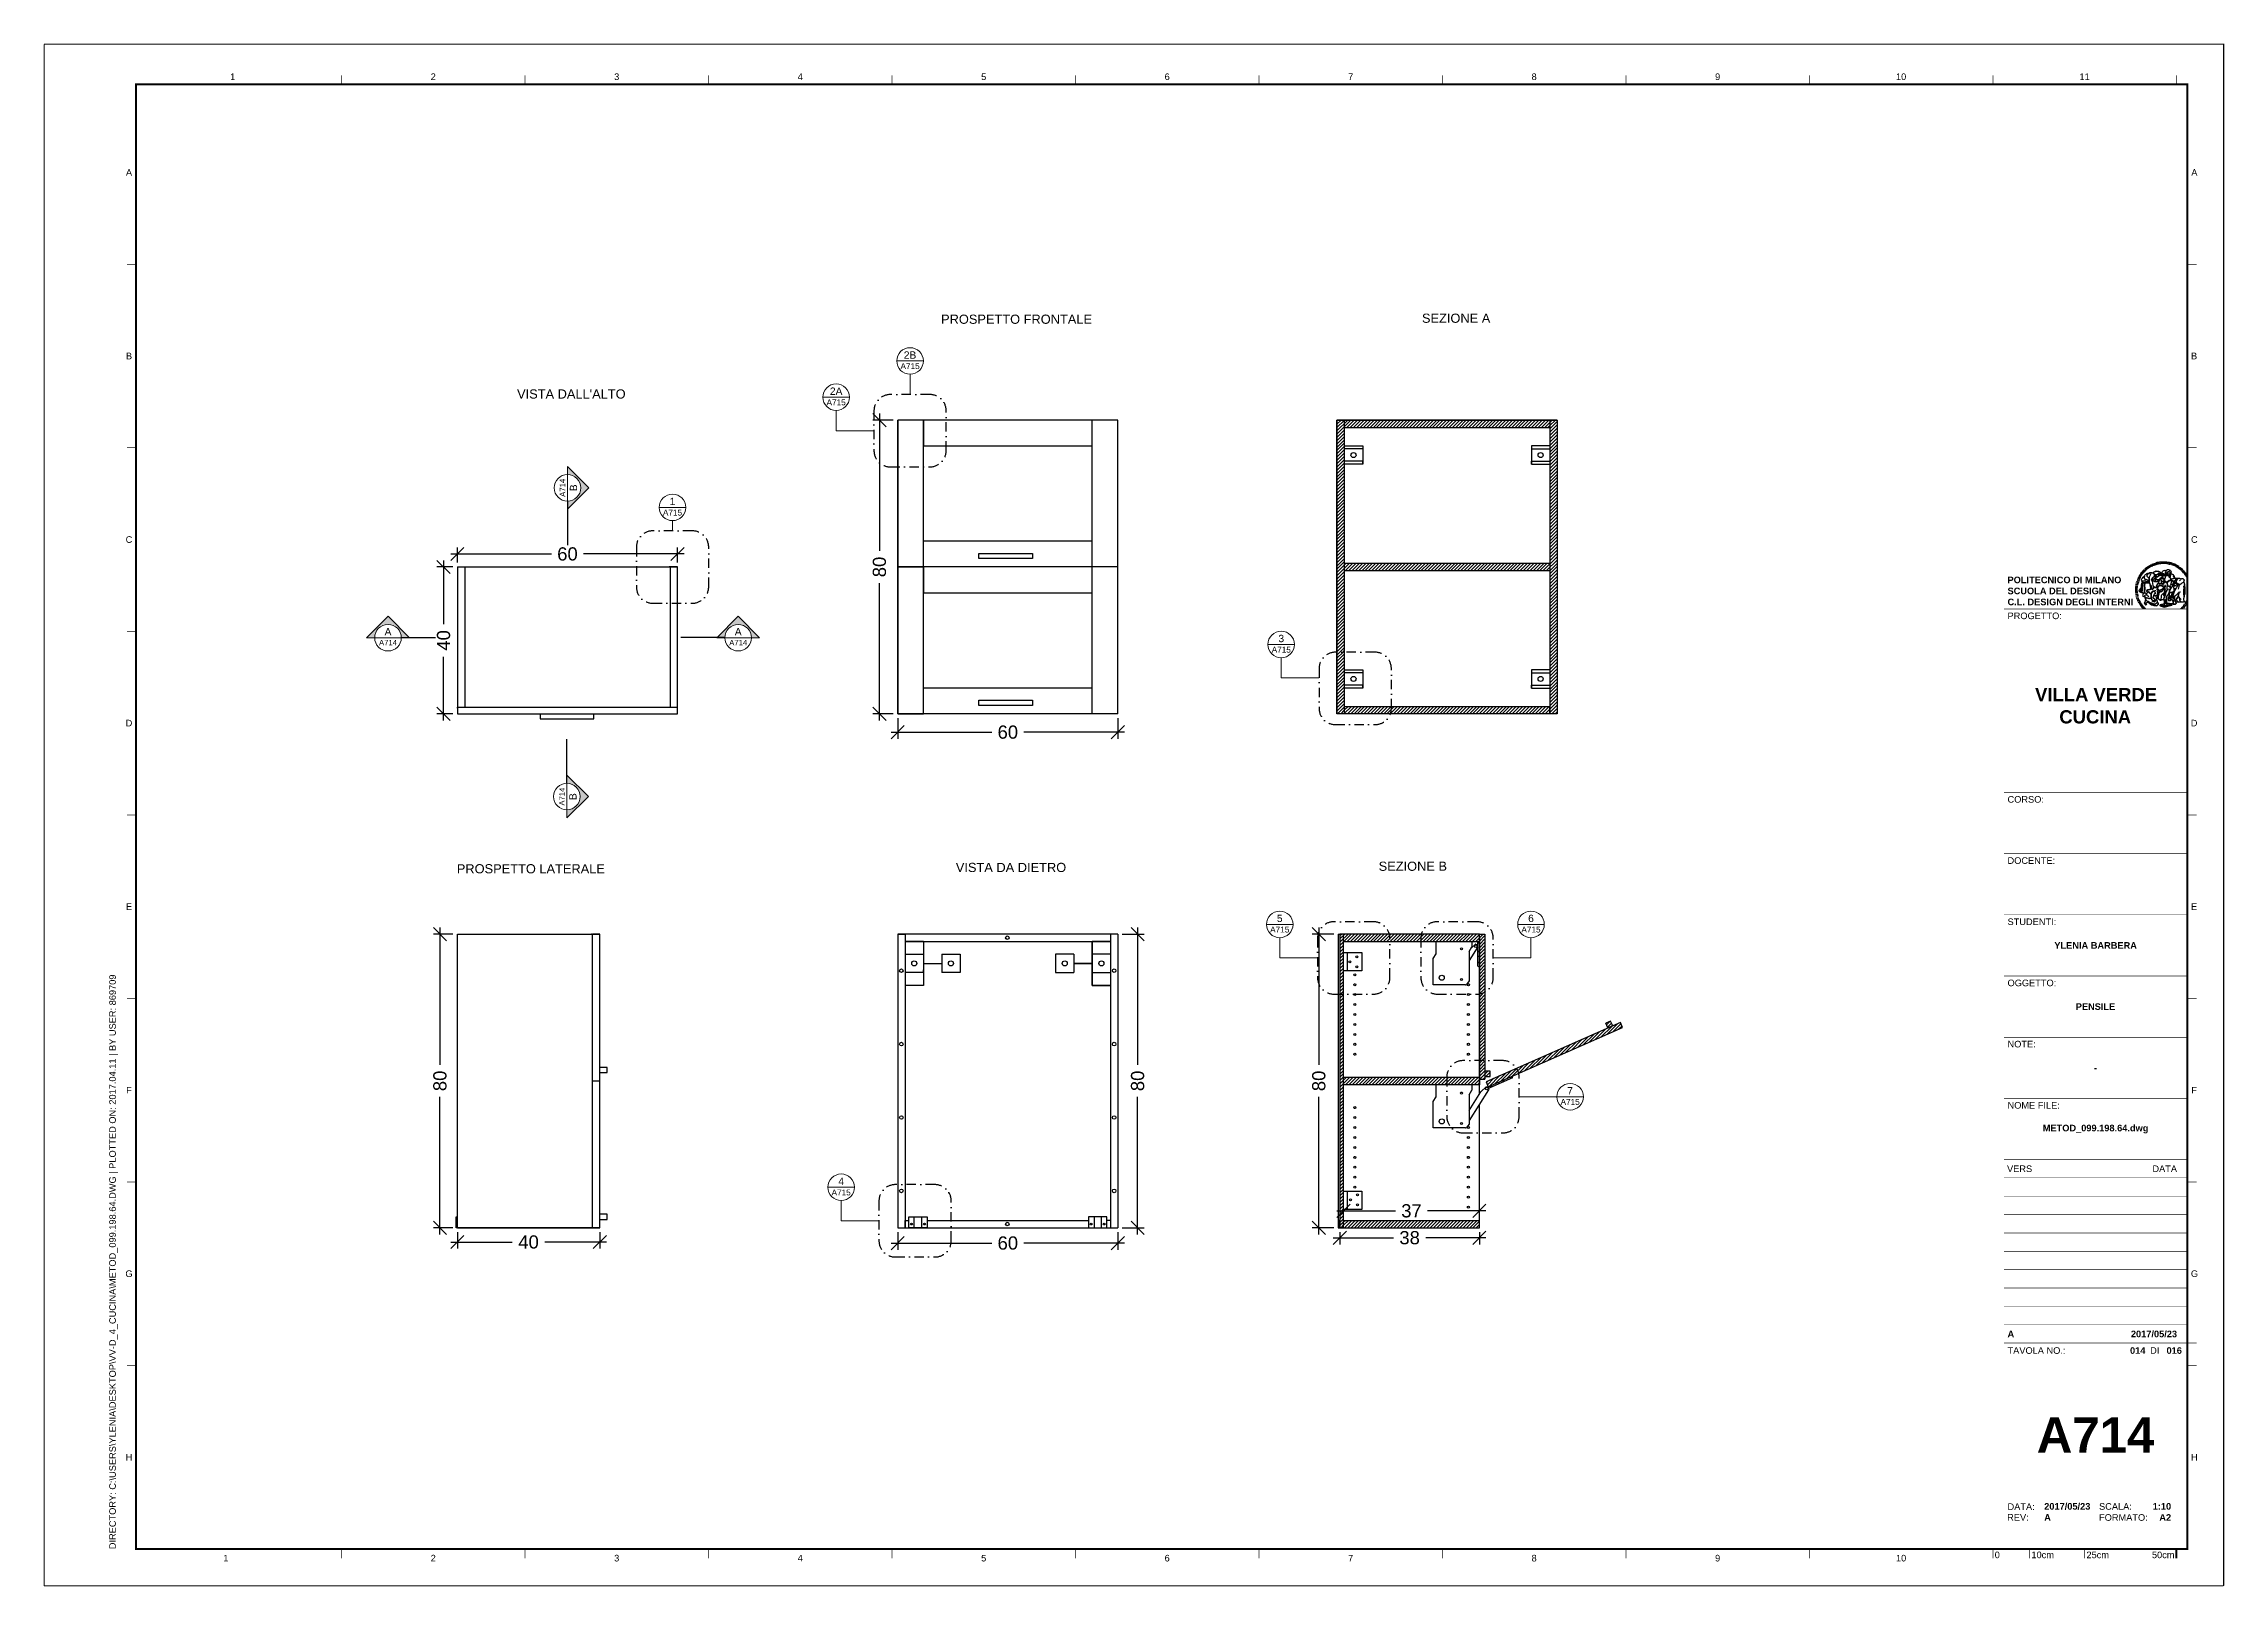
# Paper-space layout 'A714' of a CAD drawing. Header units: millimetres. Extents: x -1 to 593, y -1 to 419.
# The model-space entities are those that its viewports show. They can reach past a viewport. Long polylines and large blocks are cut down to what shows.
import ezdxf
from ezdxf.enums import TextEntityAlignment as Align

# ---------------------------------------------------------------- set-up
doc = ezdxf.new("R2010")
doc.units = ezdxf.units.MM
doc.set_wipeout_variables(frame=1)
doc.linetypes.add('HIDDEN', pattern=[0.375, 0.25, -0.125])
doc.linetypes.add('TRATTOPUNTO', pattern=[25.4, 12.7, -6.35, 0, -6.35])
doc.layers.add('A-ANNO-SYMB', color=3, linetype='Continuous', lineweight=18)
for name, color, linetype in [('A-FURN', 1, 'Continuous'), ('ARREDI SEZIONATI', 2, 'Continuous'), ('CAMPITURE', 4, 'Continuous'), ('G-ANNO-LOGO', 3, 'Continuous'), ('G-ANNO-TEXT', 3, 'Continuous'), ('G-ANNO-TTLB', 3, 'Continuous'), ('QUOTE', 3, 'Continuous'), ('TRATTEGGIO', 5, 'HIDDEN'), ('VITI E CERNIERE', 8, 'Continuous')]:
    doc.layers.add(name, color=color, linetype=linetype)
doc.layers.add('G-ANNO-NPLT', color=210, linetype='Continuous', plot=False)
doc.layers.get('Defpoints').off()
doc.styles.add('ARIAL', font='arial.ttf')
doc.styles.add('ARIAL-BOLD', font='')
doc.styles.add('E-ARIAL', font='arial.ttf')
doc.styles.get("Standard").update_dxf_attribs({"font": 'arial.ttf'})
doc.styles.get('ARIAL-BOLD').set_extended_font_data('Arial', bold=True)
doc.dimstyles.new('TICK_36', dxfattribs={"dimtxt": 3.6, "dimasz": 3.6, "dimexe": 1.8, "dimexo": 1.2, "dimgap": 1.8, "dimtad": 0, "dimdec": 0, "dimzin": 0, "dimdsep": 46, "dimtxsty": 'ARIAL', "dimblk": 'OBLIQUE', "dimcen": 1.8, "dimdle": 1.8, "dimclrd": 256, "dimclrt": 256, "dimadec": 0, "dimazin": 0, "dimtfac": 1, "dimtdec": 0, "dimtmove": 1, "dimatfit": 3, "dimldrblk": 'OPEN90', "dimfxl": 1, "dimtfill": 1, "dimtolj": 1, "dimtzin": 0, "dimarcsym": 0})

psp = doc.layouts.new('A714')

# ---------------------------------------------------------------- texts
at = {"layer": 'QUOTE', "char_height": 2.5, "attachment_point": 2, "style": 'ARIAL'}
for s, insert in [('PROSPETTO FRONTALE', (264.33, 345.6)), ('SEZIONE A', (384.12, 345.87)), ("VISTA DALL'ALTO", (143.01, 325.23)), ('VISTA DA DIETRO', (262.82, 196.25)), ('SEZIONE B', (372.32, 196.58)), ('PROSPETTO LATERALE', (131.98, 195.89))]:
    psp.add_mtext_dynamic_manual_height_columns(s, width=70.0136, gutter_width=12.5, heights=[0], dxfattribs=dict(at, insert=insert))

msp = doc.modelspace()

# ---------------------------------------------------------------- blocks, each defined once
blk = doc.blocks.new('logoPolimi')
for p, q in [((-1.49, 1.84), (-1.36, 1.68)), ((-1.41, 1.91), (-1.28, 1.74)), ((-1.32, 1.97), (-1.2, 1.8)), ((-1.22, 2.03), (-1.11, 1.85)), ((-1.13, 2.09), (-1.03, 1.9)), ((-1.03, 2.14), (-0.94, 1.95)), ((-0.93, 2.18), (-0.84, 1.99)), ((-0.83, 2.22), (-0.75, 2.03)), ((-0.72, 2.26), (-0.66, 2.06)), ((-0.61, 2.29), (-0.56, 2.09)), ((-0.51, 2.32), (-0.46, 2.11)), ((-0.4, 2.34), (-0.36, 2.13)), ((-0.29, 2.35), (-0.26, 2.14)), ((-0.18, 2.36), (-0.16, 2.15)), ((-0.07, 2.37), (-0.06, 2.16)), ((0.04, 2.37), (0.04, 2.16)), ((0.15, 2.36), (0.14, 2.16)), ((0.26, 2.36), (0.24, 2.15)), ((0.37, 2.34), (0.34, 2.13)), ((0.48, 2.32), (0.44, 2.12)), ((0.59, 2.3), (0.54, 2.09)), ((0.69, 2.27), (0.63, 2.07)), ((0.8, 2.23), (0.73, 2.03)), ((0.9, 2.19), (0.82, 2)), ((1, 2.15), (0.91, 1.96)), ((1.1, 2.1), (1, 1.91)), ((1.2, 2.04), (1.09, 1.86)), ((1.29, 1.99), (1.18, 1.81)), ((1.38, 1.92), (1.26, 1.75)), ((1.47, 1.86), (1.34, 1.69)), ((-2.37, 0.12), (-2.16, 0.11)), ((-2.37, 0.01), (-2.16, 0.01)), ((-2.36, 0.23), (-2.15, 0.21)), ((-2.35, 0.34), (-2.14, 0.31)), ((-2.33, 0.45), (-2.12, 0.41)), ((-2.3, 0.55), (-2.1, 0.51)), ((-2.28, 0.66), (-2.07, 0.6)), ((-2.24, 0.77), (-2.04, 0.7)), ((-2.2, 0.87), (-2.01, 0.79)), ((-2.16, 0.97), (-1.97, 0.89)), ((-2.11, 1.07), (-1.93, 0.98)), ((-2.06, 1.17), (-1.88, 1.07)), ((-2.01, 1.26), (-1.83, 1.15)), ((-1.94, 1.36), (-1.77, 1.24)), ((-1.88, 1.45), (-1.71, 1.32)), ((-1.84, 0.03), (-1.82, 0.35)), ((-1.81, 1.53), (-1.65, 1.4)), ((-1.74, 1.61), (-1.58, 1.47)), ((-1.73, 0.59), (-1.73, 0.59)), ((-1.73, 0.59), (-1.73, 0.59)), ((-1.66, 1.69), (-1.51, 1.54)), ((-1.65, 0.57), (-1.65, 0.57)), ((-1.59, 1.12), (-1.59, 1.12)), ((-1.58, 1.77), (-1.44, 1.61)), ((-1.51, 0.55), (-1.51, 0.55)), ((-1.51, 0.55), (-1.51, 0.55)), ((-1.31, 0.79), (-1.21, 0.75)), ((-1.21, 0.75), (-1.31, 0.79)), ((-1.21, 0.75), (-1.31, 0.79)), ((-1.21, 0.75), (-1.21, 0.75)), ((-1.21, 0.75), (-1.21, 0.75)), ((-1.19, 0.76), (-1.19, 0.76)), ((-1.19, 0.76), (-1.19, 0.76)), ((-1.17, 0.99), (-1.18, 0.99)), ((-1.18, 0.99), (-1.17, 0.99)), ((-1.16, 0.57), (-1.16, 0.57)), ((-1.16, 0.57), (-1.16, 0.57)), ((-1.1, 0.01), (-0.99, 0.06)), ((-0.99, 0.06), (-1.1, 0.01)), ((-0.99, 0.06), (-1.1, 0.01)), ((-0.99, 0.06), (-0.99, 0.06)), ((-0.99, 0.06), (-0.99, 0.06)), ((-0.97, 0.79), (-0.98, 0.79)), ((-0.89, 0.84), (-0.97, 0.79)), ((-0.97, 0.79), (-0.89, 0.84)), ((-0.96, 1.41), (-0.96, 1.41)), ((-0.96, 1.41), (-0.96, 1.41)), ((-0.89, 0.84), (-0.82, 0.87)), ((-0.82, 0.87), (-0.89, 0.84)), ((-0.89, 0.84), (-0.82, 0.87)), ((-0.88, 0.83), (-0.89, 0.84)), ((-0.85, 1.39), (-0.85, 1.39)), ((-0.85, 1.39), (-0.85, 1.39)), ((-0.84, 0.14), (-0.84, 0.14)), ((-0.77, 1.08), (-0.78, 1.08)), ((-0.78, 1.08), (-0.77, 1.08)), ((-0.61, 1.12), (-0.77, 1.08)), ((-0.77, 1.08), (-0.61, 1.12)), ((-0.77, 1.08), (-0.61, 1.12)), ((-0.75, 1.3), (-0.76, 1.29)), ((-0.76, 1.29), (-0.75, 1.3)), ((-0.65, 0.99), (-0.7, 0.96)), ((-0.69, 0.18), (-0.68, 0.18)), ((-0.66, 0.93), (-0.66, 0.93)), ((-0.66, 0.93), (-0.64, 0.93)), ((-0.66, 0.93), (-0.66, 0.93)), ((-0.66, 0.93), (-0.66, 0.93)), ((-0.63, 1.01), (-0.63, 1.01)), ((-0.63, 1.01), (-0.62, 1.01)), ((-0.63, 0.66), (-0.63, 0.66)), ((-0.6, 1.12), (-0.61, 1.12)), ((-0.61, 1.12), (-0.6, 1.12)), ((-0.61, 1.12), (-0.6, 1.12)), ((-0.61, 0.86), (-0.57, 0.85)), ((-0.57, 0.85), (-0.61, 0.86)), ((-0.61, 0.86), (-0.57, 0.85)), ((-0.53, 1.08), (-0.6, 1.12)), ((-0.6, 1.12), (-0.6, 1.11)), ((-0.6, 1.12), (-0.53, 1.08)), ((-0.57, 0.8), (-0.59, 0.8)), ((-0.57, 0.85), (-0.53, 0.84)), ((-0.57, 0.85), (-0.57, 0.85)), ((-0.57, 0.85), (-0.57, 0.85)), ((-0.57, 0.85), (-0.53, 0.84)), ((-0.56, 0.29), (-0.49, 0.48)), ((-0.56, 0.14), (-0.56, 0.29)), ((-0.5, 0.11), (-0.56, 0.14)), ((-0.53, 0.84), (-0.51, 0.84)), ((-0.53, 0.84), (-0.51, 0.84)), ((-0.53, 0.84), (-0.53, 0.84)), ((-0.51, 0.11), (-0.51, 0.11)), ((-0.51, 0.11), (-0.51, 0.11)), ((-0.34, 0.33), (-0.5, 0.11)), ((-0.49, 0.48), (-0.41, 0.55)), ((-0.42, 0.8), (-0.47, 0.79)), ((-0.42, 0.8), (-0.47, 0.79)), ((-0.47, 0.79), (-0.45, 0.76)), ((-0.47, 0.79), (-0.45, 0.76)), ((-0.45, 1.14), (-0.42, 1.11)), ((-0.42, 1.26), (-0.36, 1.22)), ((-0.41, 0.55), (-0.34, 0.49)), ((-0.4, 1.37), (-0.38, 1.38)), ((-0.39, 1.37), (-0.4, 1.37)), ((-0.35, 1.33), (-0.4, 1.37)), ((-0.39, 1.24), (-0.4, 1.23)), ((-0.38, 1.14), (-0.38, 1.14)), ((-0.34, 0.49), (-0.09, 0.48)), ((-0.16, 0.32), (-0.34, 0.33)), ((-0.14, 0.32), (-0.31, 0.34)), ((-0.28, 1.3), (-0.29, 1.3)), ((-0.28, 1.3), (-0.28, 1.3)), ((-0.16, 1.24), (-0.16, 1.25)), ((-0.16, 1.25), (-0.16, 1.25)), ((-0.16, 0.49), (-0.14, 0.64)), ((-0.06, 0.27), (-0.16, 0.32)), ((-0.1, 0.88), (-0.09, 0.87)), ((-0.08, 1.37), (-0.08, 1.38)), ((-0.08, 1.23), (-0.05, 1.21)), ((-0.05, 1.21), (-0.08, 1.23)), ((-0.08, 1.23), (-0.05, 1.21)), ((-0.03, 0.26), (-0.06, 0.27)), ((-0.05, 1.21), (-0.04, 1.21)), ((-0.04, 1.21), (-0.05, 1.21)), ((-0.04, 1.21), (-0.04, 1.21)), ((-0.04, 1.21), (-0.04, 1.21)), ((-0.04, 0.48), (-0.03, 0.26)), ((0.03, 1.15), (0.03, 1.15)), ((0.03, 0.66), (0.03, 0.67)), ((0.07, 0.58), (0.07, 0.57)), ((0.1, 1.18), (0.1, 1.18)), ((0.1, 0.84), (0.1, 0.84)), ((0.13, 1.32), (0.17, 1.19)), ((0.14, 0.71), (0.34, 0.65)), ((0.31, 0.56), (0.17, 0.63)), ((0.27, 1.61), (0.27, 1.61)), ((0.27, 1.61), (0.27, 1.61)), ((0.27, 1.61), (0.27, 1.61)), ((0.29, 1.29), (0.29, 1.29)), ((0.29, 1.29), (0.29, 1.29)), ((0.29, 1.29), (0.29, 1.29)), ((0.29, 1.29), (0.29, 1.29)), ((0.33, 0.49), (0.34, 0.49)), ((0.33, 0.03), (0.35, 0.03)), ((0.33, 0.03), (0.35, 0.03)), ((0.34, 0.65), (0.34, 0.64)), ((0.35, 0.03), (0.57, 0.06)), ((0.35, 0.03), (0.57, 0.06)), ((0.35, 0.03), (0.35, 0.03)), ((0.35, 0.03), (0.35, 0.03)), ((0.38, 1.36), (0.37, 1.35)), ((0.38, 0.34), (0.37, 0.34)), ((0.38, 0.34), (0.38, 0.34)), ((0.43, 0.67), (0.39, 0.64)), ((0.49, 1.05), (0.51, 1.13)), ((0.51, 1.13), (0.49, 1.05)), ((0.49, 1.05), (0.51, 1.13)), ((0.51, 1.31), (0.5, 1.29)), ((0.51, 1.13), (0.52, 1.23)), ((0.52, 1.23), (0.51, 1.23)), ((0.51, 1.23), (0.52, 1.23)), ((0.52, 1.23), (0.51, 1.13)), ((0.51, 1.13), (0.52, 1.23)), ((0.52, 1.24), (0.6, 1.37)), ((0.52, 1.23), (0.6, 1.36)), ((0.6, 1.36), (0.52, 1.23)), ((0.52, 1.23), (0.52, 1.23)), ((0.52, 1.23), (0.52, 1.24)), ((0.52, 1.23), (0.52, 1.23)), ((0.55, 1.07), (0.53, 1.06)), ((0.53, 1.04), (0.53, 1.06)), ((0.53, 1.05), (0.53, 1.04)), ((0.54, 0.3), (0.63, 0.32)), ((0.54, -0.08), (0.61, 0.06)), ((0.61, 0.06), (0.54, -0.08)), ((0.54, -0.08), (0.61, 0.06)), ((0.56, 0.19), (0.59, 0.21)), ((0.57, 1.07), (0.57, 1.07)), ((0.57, 1.07), (0.57, 1.07)), ((0.57, 1.07), (0.57, 1.07)), ((0.57, 1.07), (0.57, 1.07)), ((0.57, 1.07), (0.57, 1.07)), ((0.57, 1.07), (0.57, 1.07)), ((0.57, 1.07), (0.57, 1.07)), ((0.58, 0.3), (0.59, 0.29)), ((0.59, 0.78), (0.59, 0.79)), ((0.59, 0.79), (0.59, 0.79)), ((0.59, 0.79), (0.59, 0.79)), ((0.59, 0.79), (0.59, 0.78)), ((0.61, 0.06), (0.6, 0.07)), ((0.6, 0.07), (0.61, 0.06)), ((0.61, 0.06), (0.61, 0.07)), ((0.62, 0.21), (0.65, 0.22)), ((0.64, 1.37), (0.65, 1.37)), ((0.69, 0.86), (0.68, 0.86)), ((0.68, 0.86), (0.69, 0.86)), ((0.68, 0.76), (0.68, 0.76)), ((0.76, 0.26), (0.76, 0.26)), ((0.82, 0.35), (0.84, 0.36)), ((0.82, 0.35), (0.82, 0.35)), ((0.84, 0.36), (0.84, 0.37)), ((0.85, 0.34), (1.05, 0.35)), ((0.93, 1.05), (0.93, 1.05)), ((0.93, 1.05), (0.93, 1.05)), ((0.93, 1.05), (0.93, 1.04)), ((0.93, 1.05), (0.93, 1.05)), ((0.97, 0.66), (0.96, 0.66)), ((1.01, 0.97), (0.98, 0.96)), ((1.17, 0.96), (1.17, 0.95)), ((1.17, 0.95), (1.17, 0.95)), ((1.34, 0.37), (1.26, 0.04)), ((1.27, 0.37), (1.27, 0.38)), ((1.28, 0.95), (1.28, 0.95)), ((1.37, 0.73), (1.46, 0.81)), ((1.41, 0.4), (1.41, 0.41)), ((1.56, 1.79), (1.42, 1.63)), ((1.64, 1.71), (1.49, 1.56)), ((1.49, 0.9), (1.57, 0.92)), ((1.72, 1.63), (1.56, 1.49)), ((1.67, 0.6), (1.57, 0.53)), ((1.79, 1.55), (1.63, 1.41)), ((1.86, 1.47), (1.7, 1.34)), ((1.93, 1.38), (1.76, 1.26)), ((1.99, 1.29), (1.81, 1.17)), ((2.05, 1.19), (1.87, 1.09)), ((2.1, 1.1), (1.92, 1)), ((2.15, 1), (1.96, 0.91)), ((2.19, 0.9), (2, 0.82)), ((2.23, 0.79), (2.04, 0.72)), ((2.27, 0.69), (2.07, 0.63)), ((2.3, 0.58), (2.09, 0.53)), ((2.32, 0.47), (2.12, 0.43)), ((2.34, 0.37), (2.13, 0.33)), ((2.36, 0.26), (2.15, 0.23)), ((2.37, 0.15), (2.16, 0.13)), ((2.37, 0.04), (2.16, 0.03)), ((-2.37, -0.1), (-2.16, -0.09)), ((-2.36, -0.21), (-2.15, -0.19)), ((-2.35, -0.32), (-2.14, -0.29)), ((-2.33, -0.43), (-2.12, -0.39)), ((-2.31, -0.54), (-2.1, -0.49)), ((-2.28, -0.65), (-2.08, -0.59)), ((-2.25, -0.75), (-2.05, -0.69)), ((-2.21, -0.86), (-2.02, -0.78)), ((-2.17, -0.96), (-1.98, -0.87)), ((-2.12, -1.06), (-1.93, -0.96)), ((-2.07, -1.16), (-1.89, -1.05)), ((-2.04, -0.15), (-1.97, -0.2)), ((-2.01, -1.25), (-1.84, -1.14)), ((-1.95, -1.34), (-1.78, -1.22)), ((-1.89, -1.43), (-1.72, -1.31)), ((-1.82, -1.52), (-1.66, -1.38)), ((-1.75, -1.6), (-1.59, -1.46)), ((-1.67, -1.68), (-1.52, -1.53)), ((-1.58, -0.12), (-1.6, -0.18)), ((-1.6, -0.18), (-1.58, -0.28)), ((-1.57, -0.54), (-1.59, -0.54)), ((-1.59, -0.54), (-1.59, -0.54)), ((-1.59, -1.76), (-1.45, -1.6)), ((-1.56, -0.32), (-1.56, -0.31)), ((-1.56, -0.31), (-1.56, -0.31)), ((-1.53, -0.65), (-1.53, -0.65)), ((-1.53, -0.65), (-1.53, -0.65)), ((-1.51, -1.83), (-1.37, -1.67)), ((-1.48, -0.86), (-1.48, -0.85)), ((-1.42, -0.37), (-1.42, -0.37)), ((-1.42, -1.9), (-1.29, -1.73)), ((-1.38, -0.46), (-1.38, -0.46)), ((-1.33, -1.96), (-1.21, -1.79)), ((-1.31, -0.24), (-1.31, -0.23)), ((-1.31, -0.23), (-1.31, -0.24)), ((-1.23, -0.19), (-1.23, -0.19)), ((-1.23, -0.19), (-1.23, -0.19)), ((-1.23, -0.19), (-1.23, -0.19)), ((-1.23, -0.19), (-1.23, -0.19)), ((-1.01, -0.39), (-1.02, -0.39)), ((-1.02, -0.39), (-1.01, -0.39)), ((-1.02, -0.7), (-1.02, -0.7)), ((-1.02, -0.7), (-1.02, -0.7)), ((-1.02, -0.7), (-1.02, -0.7)), ((-0.79, -0.51), (-0.83, -0.58)), ((-0.83, -0.58), (-0.79, -0.51)), ((-0.83, -0.58), (-0.79, -0.51)), ((-0.78, -1.05), (-0.83, -0.94)), ((-0.83, -0.94), (-0.78, -1.05)), ((-0.83, -0.94), (-0.83, -0.94)), ((-0.83, -0.94), (-0.78, -1.05)), ((-0.82, -1.23), (-0.82, -1.23)), ((-0.82, -1.23), (-0.77, -1.23)), ((-0.77, -1.23), (-0.82, -1.23)), ((-0.82, -1.23), (-0.82, -1.23)), ((-0.77, -1.23), (-0.82, -1.23)), ((-0.75, -0.96), (-0.8, -0.89)), ((-0.8, -0.89), (-0.79, -0.92)), ((-0.79, -0.92), (-0.8, -0.89)), ((-0.8, -0.89), (-0.75, -0.96)), ((-0.79, -0.92), (-0.8, -0.89)), ((-0.8, -0.89), (-0.8, -0.89)), ((-0.8, -0.89), (-0.75, -0.96)), ((-0.79, -0.92), (-0.78, -0.95)), ((-0.78, -0.95), (-0.79, -0.92)), ((-0.78, -0.95), (-0.79, -0.92)), ((-0.77, -0.49), (-0.78, -0.48)), ((-0.78, -0.48), (-0.77, -0.49)), ((-0.78, -0.95), (-0.76, -1)), ((-0.76, -1), (-0.78, -0.95)), ((-0.76, -1), (-0.78, -0.95)), ((-0.71, -0.89), (-0.75, -0.87)), ((-0.75, -0.87), (-0.71, -0.89)), ((-0.75, -0.87), (-0.71, -0.89)), ((-0.72, -1.01), (-0.75, -0.96)), ((-0.75, -0.96), (-0.72, -1.01)), ((-0.75, -0.96), (-0.72, -1.01)), ((-0.64, -0.93), (-0.71, -0.89)), ((-0.71, -0.89), (-0.64, -0.93)), ((-0.71, -0.89), (-0.64, -0.93)), ((-0.66, -0.53), (-0.66, -0.53)), ((-0.66, -0.53), (-0.66, -0.53)), ((-0.66, -0.53), (-0.66, -0.53)), ((-0.39, -0.81), (-0.51, -0.69)), ((-0.51, -1.04), (-0.5, -1.04)), ((-0.48, -0.42), (-0.48, -0.42)), ((-0.48, -0.42), (-0.48, -0.42)), ((-0.48, -0.42), (-0.48, -0.42)), ((-0.41, -0.51), (-0.41, -0.51)), ((-0.38, -0.05), (-0.39, -0.12)), ((-0.39, -0.12), (-0.37, -0.1)), ((-0.35, -0.14), (-0.37, -0.08)), ((-0.37, -0.09), (-0.37, -0.09)), ((-0.33, -0.12), (-0.35, -0.14)), ((-0.32, -0.14), (-0.35, -0.14)), ((-0.35, -0.18), (-0.34, -0.22)), ((-0.34, -0.08), (-0.29, -0.16)), ((-0.34, -0.22), (-0.34, -0.22)), ((-0.27, -0.17), (-0.32, -0.14)), ((-0.25, -0.91), (-0.26, -0.9)), ((-0.26, -1.29), (0.1, -1.2)), ((0.1, -1.2), (-0.26, -1.29)), ((0.08, -1.4), (-0.26, -1.29)), ((-0.26, -1.29), (0.08, -1.4)), ((-0.26, -1.38), (-0.26, -1.29)), ((-0.26, -1.29), (-0.26, -1.29)), ((-0.26, -1.29), (-0.26, -1.38)), ((-0.26, -1.29), (0.08, -1.4)), ((-0.26, -1.29), (-0.26, -1.29)), ((0.08, -1.49), (-0.26, -1.38)), ((-0.26, -1.38), (0.09, -1.49)), ((-0.14, -0.15), (-0.16, -0.13)), ((-0.11, -0.04), (-0.12, -0.05)), ((-0.04, -0.41), (-0.01, -0.44)), ((-0.01, -0.44), (-0.04, -0.41)), ((-0.04, -0.41), (-0.01, -0.44)), ((0.07, -0.84), (0.07, -0.84)), ((0.07, -0.84), (0.07, -0.84)), ((0.1, -1.2), (0.08, -1.32)), ((0.08, -1.32), (0.13, -1.2)), ((0.08, -1.4), (0.72, -1.22)), ((0.72, -1.22), (0.08, -1.4)), ((0.08, -1.4), (0.72, -1.22)), ((0.72, -1.31), (0.08, -1.49)), ((0.08, -1.44), (0.08, -1.4)), ((0.08, -1.4), (0.08, -1.44)), ((0.08, -1.4), (0.08, -1.49)), ((0.08, -1.49), (0.08, -1.44)), ((0.08, -1.44), (0.08, -1.44)), ((0.08, -1.44), (0.08, -1.45)), ((0.08, -1.45), (0.08, -1.46)), ((0.08, -1.46), (0.08, -1.49)), ((0.1, -1.01), (0.09, -0.86)), ((0.1, -1.01), (0.09, -0.86)), ((0.09, -1.49), (0.72, -1.31)), ((0.1, -1.2), (0.12, -1.04)), ((0.12, -1.04), (0.1, -1.2)), ((0.13, -1.2), (0.1, -1.2)), ((0.1, -1.2), (0.13, -1.2)), ((0.13, -1.2), (0.1, -1.2)), ((0.1, -1.2), (0.1, -1.2)), ((0.11, -0.44), (0.11, -0.44)), ((0.11, -0.44), (0.11, -0.44)), ((0.12, -0.21), (0.12, -0.21)), ((0.12, -0.21), (0.12, -0.21)), ((0.12, -0.21), (0.12, -0.21)), ((0.12, -0.21), (0.12, -0.21)), ((0.12, -0.21), (0.12, -0.21)), ((0.12, -0.21), (0.12, -0.21)), ((0.12, -0.21), (0.12, -0.21)), ((0.12, -0.21), (0.12, -0.21)), ((0.12, -0.21), (0.12, -0.21)), ((0.12, -0.21), (0.12, -0.21)), ((0.12, -0.21), (0.12, -0.21)), ((0.12, -0.21), (0.12, -0.21)), ((0.12, -0.21), (0.12, -0.21)), ((0.12, -0.56), (0.14, -0.53)), ((0.14, -0.53), (0.12, -0.56)), ((0.12, -0.56), (0.14, -0.53)), ((0.12, -1.04), (0.12, -1.04)), ((0.12, -1.04), (0.12, -1.04)), ((0.12, -1.04), (0.12, -1.04)), ((0.21, -0.99), (0.13, -1.2)), ((0.13, -1.2), (0.21, -0.99)), ((0.36, -1.14), (0.13, -1.2)), ((0.13, -1.2), (0.26, -1.17)), ((0.14, -0.53), (0.16, -0.49)), ((0.16, -0.49), (0.14, -0.53)), ((0.14, -0.53), (0.16, -0.49)), ((0.16, -0.49), (0.16, -0.49)), ((0.16, -0.49), (0.16, -0.49)), ((0.28, -1.19), (0.21, -0.99)), ((0.21, -0.99), (0.31, -1.27)), ((0.24, -0.17), (0.24, -0.16)), ((0.24, -0.16), (0.24, -0.17)), ((0.25, -0.84), (0.25, -0.88)), ((0.25, -0.88), (0.25, -0.84)), ((0.25, -0.88), (0.25, -0.84)), ((0.25, -0.88), (0.29, -1.17)), ((0.26, -0.88), (0.25, -0.88)), ((0.31, -1.27), (0.25, -0.88)), ((0.26, -1.17), (0.28, -1.16)), ((0.28, -1.16), (0.36, -1.14)), ((0.29, -1.17), (0.28, -1.19)), ((0.36, -1.14), (0.72, -1.22)), ((0.72, -1.22), (0.36, -1.14)), ((0.49, -0.31), (0.49, -0.31)), ((0.49, -0.31), (0.49, -0.31)), ((0.5, -0.27), (0.5, -0.27)), ((0.51, -0.27), (0.51, -0.27)), ((0.72, -0.81), (0.75, -0.89)), ((0.72, -1.22), (0.72, -1.31)), ((0.72, -1.31), (0.72, -1.22)), ((0.74, -0.23), (0.74, -0.23)), ((0.74, -0.23), (0.75, -0.24)), ((0.75, -0.23), (0.75, -0.23)), ((0.86, -0.25), (0.82, -0.34)), ((0.87, -0.22), (0.86, -0.23)), ((0.87, -0.22), (0.86, -0.25)), ((0.96, -0.58), (0.96, -0.57)), ((1.05, -1.05), (1.04, -1.05)), ((1.28, -2), (1.17, -1.82)), ((1.37, -1.93), (1.25, -1.76)), ((1.31, -0.27), (1.3, -0.26)), ((1.3, -0.26), (1.3, -0.26)), ((1.3, -0.26), (1.3, -0.26)), ((1.3, -0.26), (1.31, -0.27)), ((1.3, -0.26), (1.3, -0.26)), ((1.46, -1.87), (1.33, -1.7)), ((1.54, -1.8), (1.41, -1.64)), ((1.63, -1.72), (1.48, -1.57)), ((1.71, -1.65), (1.55, -1.5)), ((1.78, -1.57), (1.62, -1.43)), ((1.85, -1.48), (1.69, -1.35)), ((1.92, -1.39), (1.75, -1.27)), ((1.98, -1.3), (1.81, -1.19)), ((2.04, -1.21), (1.86, -1.1)), ((2.09, -1.11), (1.91, -1.01)), ((2.14, -1.01), (1.95, -0.92)), ((2.19, -0.91), (1.99, -0.83)), ((2.23, -0.81), (2.03, -0.74)), ((2.26, -0.7), (2.06, -0.64)), ((2.29, -0.6), (2.09, -0.55)), ((2.32, -0.49), (2.11, -0.45)), ((2.34, -0.38), (2.13, -0.35)), ((2.35, -0.27), (2.15, -0.25)), ((2.37, -0.08), (2.16, -0.07)), ((2.36, -0.16), (2.16, -0.15)), ((-1.24, -2.02), (-1.13, -1.84)), ((-1.14, -2.08), (-1.04, -1.89)), ((-1.04, -2.13), (-0.95, -1.94)), ((-0.94, -2.18), (-0.86, -1.98)), ((-0.84, -2.22), (-0.77, -2.02)), ((-0.74, -2.25), (-0.67, -2.05)), ((-0.63, -2.29), (-0.57, -2.08)), ((-0.52, -2.31), (-0.48, -2.11)), ((-0.42, -2.33), (-0.38, -2.13)), ((-0.31, -2.35), (-0.28, -2.14)), ((-0.2, -2.36), (-0.18, -2.15)), ((-0.09, -2.37), (-0.08, -2.16)), ((0.03, -2.37), (0.02, -2.16)), ((0.14, -2.37), (0.12, -2.16)), ((0.25, -2.36), (0.22, -2.15)), ((0.35, -2.34), (0.32, -2.14)), ((0.46, -2.32), (0.42, -2.12)), ((0.57, -2.3), (0.52, -2.1)), ((0.68, -2.27), (0.62, -2.07)), ((0.78, -2.24), (0.71, -2.04)), ((0.89, -2.2), (0.81, -2)), ((0.99, -2.15), (0.9, -1.96)), ((1.09, -2.11), (0.99, -1.92)), ((1.19, -2.05), (1.08, -1.87))]:
    blk.add_line(p, q)
for points in [[(-1.9, 0.12), (-1.94, 0.02), (-2.05, -0.09), (-2.05, -0.09)], [(-1.86, 0.38), (-1.86, 0.38), (-1.87, 0.19), (-1.9, 0.12)], [(-1.76, 0.6), (-1.76, 0.6), (-1.84, 0.57), (-1.86, 0.38)], [(-1.86, -0.04), (-1.84, 0.02), (-1.84, 0.03), (-1.84, 0.03)], [(-1.82, 0.78), (-1.83, 0.8), (-1.85, 0.86), (-1.83, 0.88)], [(-1.82, 0.78), (-1.83, 0.8), (-1.85, 0.86), (-1.83, 0.88)], [(-1.83, 0.88), (-1.81, 0.9), (-1.76, 0.96), (-1.76, 0.96)], [(-1.83, 0.88), (-1.81, 0.9), (-1.76, 0.96), (-1.76, 0.96)], [(-1.76, 0.6), (-1.83, 0.7), (-1.78, 0.74), (-1.78, 0.74)], [(-1.78, 0.74), (-1.79, 0.74), (-1.83, 0.7), (-1.76, 0.6)], [(-1.78, 0.74), (-1.8, 0.76), (-1.81, 0.78), (-1.82, 0.78)], [(-1.78, 0.74), (-1.8, 0.76), (-1.81, 0.78), (-1.82, 0.78)], [(-1.82, 0.35), (-1.81, 0.5), (-1.73, 0.59), (-1.73, 0.59)], [(-1.82, -0.19), (-1.73, -0.07), (-1.75, 0.14), (-1.75, 0.3)], [(-1.75, 0.33), (-1.75, 0.17), (-1.73, -0.05), (-1.8, -0.17)], [(-1.78, 0.74), (-1.75, 0.72), (-1.72, 0.69), (-1.68, 0.7)], [(-1.68, 0.7), (-1.72, 0.69), (-1.75, 0.72), (-1.78, 0.74)], [(-1.68, 0.7), (-1.72, 0.69), (-1.75, 0.72), (-1.78, 0.74)], [(-1.78, 0.74), (-1.78, 0.74), (-1.78, 0.74), (-1.78, 0.74)], [(-1.76, 0.96), (-1.68, 1.1), (-1.59, 1.12), (-1.59, 1.12)], [(-1.76, 0.96), (-1.68, 1.1), (-1.6, 1.12), (-1.6, 1.12)], [(-1.73, 0.59), (-1.74, 0.59), (-1.75, 0.6), (-1.76, 0.6)], [(-1.73, 0.59), (-1.74, 0.59), (-1.75, 0.6), (-1.76, 0.6)], [(-1.75, 0.3), (-1.76, 0.47), (-1.65, 0.57), (-1.65, 0.57)], [(-1.65, 0.57), (-1.65, 0.57), (-1.76, 0.5), (-1.75, 0.33)], [(-1.65, 0.57), (-1.68, 0.58), (-1.7, 0.58), (-1.73, 0.59)], [(-1.65, 0.57), (-1.68, 0.58), (-1.7, 0.58), (-1.73, 0.59)], [(-1.5, 0.71), (-1.53, 0.74), (-1.61, 0.71), (-1.68, 0.7)], [(-1.68, 0.7), (-1.61, 0.71), (-1.53, 0.73), (-1.5, 0.71)], [(-1.5, 0.71), (-1.53, 0.73), (-1.61, 0.71), (-1.68, 0.7)], [(-1.51, 0.55), (-1.56, 0.56), (-1.61, 0.56), (-1.65, 0.57)], [(-1.65, 0.57), (-1.61, 0.56), (-1.56, 0.56), (-1.51, 0.55)], [(-1.51, 0.55), (-1.56, 0.56), (-1.61, 0.56), (-1.65, 0.57)], [(-1.59, 1.12), (-1.6, 1.06), (-1.61, 0.99), (-1.61, 0.97)], [(-1.61, 0.97), (-1.61, 0.99), (-1.6, 1.06), (-1.59, 1.12)], [(-1.61, 0.97), (-1.61, 0.99), (-1.6, 1.06), (-1.59, 1.12)], [(-1.61, 0.97), (-1.61, 0.95), (-1.56, 0.88), (-1.54, 0.87)], [(-1.54, 0.87), (-1.56, 0.88), (-1.61, 0.95), (-1.61, 0.97)], [(-1.54, 0.87), (-1.56, 0.88), (-1.61, 0.96), (-1.61, 0.97)], [(-1.59, 1.12), (-1.59, 1.13), (-1.59, 1.15), (-1.58, 1.16)], [(-1.59, 1.12), (-1.59, 1.13), (-1.59, 1.15), (-1.58, 1.16)], [(-1.58, 1.16), (-1.57, 1.21), (-1.52, 1.23), (-1.49, 1.25)], [(-1.58, 1.16), (-1.57, 1.21), (-1.52, 1.23), (-1.49, 1.25)], [(-1.58, 0.36), (-1.58, 0.48), (-1.51, 0.55), (-1.51, 0.55)], [(-1.51, 0.55), (-1.51, 0.55), (-1.58, 0.48), (-1.58, 0.36)], [(-1.51, 0.55), (-1.51, 0.55), (-1.58, 0.48), (-1.58, 0.36)], [(-1.55, 0.04), (-1.55, 0.08), (-1.58, 0.25), (-1.58, 0.36)], [(-1.58, 0.36), (-1.58, 0.25), (-1.55, 0.08), (-1.55, 0.04)], [(-1.58, 0.36), (-1.58, 0.25), (-1.55, 0.08), (-1.55, 0.04)], [(-1.58, -0.12), (-1.57, -0.06), (-1.55, 0.02), (-1.55, 0.04)], [(-1.55, 0.04), (-1.55, 0.02), (-1.57, -0.06), (-1.58, -0.12)], [(-1.55, 0.04), (-1.55, 0.02), (-1.56, -0.04), (-1.57, -0.1)], [(-1.54, 0.87), (-1.52, 0.85), (-1.47, 0.83), (-1.44, 0.83)], [(-1.44, 0.83), (-1.47, 0.83), (-1.52, 0.85), (-1.54, 0.87)], [(-1.45, 0.83), (-1.47, 0.83), (-1.52, 0.85), (-1.54, 0.87)], [(-1.51, 0.55), (-1.33, 0.54), (-1.16, 0.57), (-1.16, 0.57)], [(-1.16, 0.57), (-1.16, 0.57), (-1.33, 0.54), (-1.51, 0.55)], [(-1.16, 0.57), (-1.16, 0.57), (-1.33, 0.54), (-1.51, 0.55)], [(-1.5, 0.71), (-1.46, 0.68), (-1.4, 0.62), (-1.33, 0.66)], [(-1.33, 0.66), (-1.4, 0.62), (-1.46, 0.68), (-1.5, 0.71)], [(-1.33, 0.66), (-1.4, 0.62), (-1.46, 0.68), (-1.5, 0.71)], [(-1.49, 1.25), (-1.46, 1.26), (-1.42, 1.33), (-1.39, 1.36)], [(-1.49, 1.25), (-1.46, 1.27), (-1.43, 1.34), (-1.39, 1.36)], [(-1.31, 0.79), (-1.33, 0.79), (-1.42, 0.83), (-1.45, 0.83)], [(-1.44, 0.83), (-1.42, 0.83), (-1.33, 0.79), (-1.31, 0.79)], [(-1.31, 0.79), (-1.33, 0.79), (-1.42, 0.83), (-1.44, 0.83)], [(-1.35, 1.1), (-1.4, 1.17), (-1.36, 1.23), (-1.29, 1.31)], [(-1.29, 1.31), (-1.36, 1.23), (-1.4, 1.17), (-1.35, 1.1)], [(-1.35, 1.1), (-1.4, 1.17), (-1.36, 1.23), (-1.29, 1.31)], [(-1.39, 1.36), (-1.35, 1.38), (-1.26, 1.4), (-1.19, 1.41)], [(-1.39, 1.36), (-1.35, 1.38), (-1.26, 1.4), (-1.19, 1.41)], [(-1.18, 0.99), (-1.24, 0.97), (-1.3, 1.03), (-1.35, 1.1)], [(-1.35, 1.1), (-1.3, 1.03), (-1.24, 0.97), (-1.18, 0.99)], [(-1.18, 1), (-1.24, 0.97), (-1.3, 1.03), (-1.35, 1.1)], [(-1.33, 0.66), (-1.28, 0.7), (-1.23, 0.73), (-1.21, 0.75)], [(-1.21, 0.75), (-1.23, 0.73), (-1.28, 0.7), (-1.33, 0.66)], [(-1.21, 0.75), (-1.23, 0.73), (-1.28, 0.7), (-1.33, 0.66)], [(-1.29, 1.31), (-1.22, 1.39), (-1.01, 1.41), (-0.96, 1.41)], [(-0.96, 1.41), (-1.01, 1.41), (-1.22, 1.39), (-1.29, 1.31)], [(-1.29, 1.31), (-1.22, 1.39), (-1.01, 1.41), (-0.96, 1.41)], [(-1.24, -0.02), (-1.21, -0.01), (-1.1, 0.01), (-1.1, 0.01)], [(-1.1, 0.01), (-1.1, 0.01), (-1.21, -0.01), (-1.24, -0.02)], [(-1.1, 0.01), (-1.1, 0.01), (-1.21, -0.01), (-1.24, -0.02)], [(-1.21, 0.75), (-1.2, 0.75), (-1.19, 0.76), (-1.19, 0.76)], [(-1.19, 0.76), (-1.19, 0.76), (-1.2, 0.75), (-1.21, 0.75)], [(-1.19, 0.76), (-1.19, 0.76), (-1.2, 0.76), (-1.21, 0.75)], [(-1.19, 1.41), (-1.11, 1.43), (-0.97, 1.41), (-0.97, 1.41)], [(-1.19, 1.41), (-1.12, 1.43), (-0.98, 1.41), (-0.98, 1.41)], [(-1.19, 0.76), (-1.19, 0.77), (-1.18, 0.78), (-1.18, 0.79)], [(-1.18, 0.79), (-1.18, 0.78), (-1.19, 0.77), (-1.19, 0.76)], [(-1.19, 0.76), (-1.19, 0.77), (-1.19, 0.78), (-1.18, 0.79)], [(-1.18, 0.68), (-1.18, 0.68), (-1.19, 0.71), (-1.19, 0.76)], [(-1.19, 0.76), (-1.19, 0.71), (-1.18, 0.68), (-1.18, 0.68)], [(-1.18, 0.68), (-1.18, 0.68), (-1.19, 0.71), (-1.19, 0.76)], [(-1.18, 0.97), (-1.18, 0.97), (-1.18, 0.98), (-1.17, 0.99)], [(-1.17, 0.99), (-1.18, 0.98), (-1.18, 0.97), (-1.18, 0.97)], [(-1.18, 0.97), (-1.18, 0.97), (-1.18, 0.98), (-1.17, 0.99)], [(-1.18, 0.79), (-1.17, 0.86), (-1.18, 0.95), (-1.18, 0.97)], [(-1.18, 0.97), (-1.18, 0.95), (-1.17, 0.86), (-1.18, 0.79)], [(-1.18, 0.79), (-1.17, 0.86), (-1.18, 0.95), (-1.18, 0.97)], [(-1.16, 0.57), (-1.17, 0.6), (-1.18, 0.64), (-1.18, 0.68)], [(-1.18, 0.68), (-1.18, 0.64), (-1.17, 0.6), (-1.16, 0.57)], [(-1.16, 0.57), (-1.17, 0.6), (-1.18, 0.64), (-1.18, 0.68)], [(-1.17, 0.99), (-1.17, 1.03), (-1.16, 1.09), (-1.14, 1.13)], [(-1.09, 0.42), (-1.1, 0.44), (-1.14, 0.48), (-1.16, 0.57)], [(-1.16, 0.57), (-1.14, 0.48), (-1.1, 0.44), (-1.09, 0.42)], [(-1.09, 0.42), (-1.1, 0.44), (-1.14, 0.48), (-1.16, 0.57)], [(-1.14, 1.13), (-1.12, 1.18), (-1.05, 1.31), (-1.05, 1.31)], [(-1.12, 0.46), (-1.12, 0.46), (-1.13, 0.38), (-1.11, 0.26)], [(-1.11, 0.26), (-1.08, 0.14), (-1.05, 0.03), (-1.05, 0.03)], [(-1.02, 0.32), (-1.02, 0.32), (-1.08, 0.4), (-1.09, 0.42)], [(-1.09, 0.42), (-1.08, 0.4), (-1.02, 0.32), (-1.02, 0.32)], [(-1.02, 0.32), (-1.02, 0.32), (-1.08, 0.4), (-1.09, 0.42)], [(-0.98, 0.2), (-0.98, 0.21), (-1.02, 0.32), (-1.02, 0.32)], [(-1.02, 0.32), (-1.02, 0.32), (-0.98, 0.21), (-0.98, 0.2)], [(-0.98, 0.2), (-0.98, 0.21), (-1.02, 0.32), (-1.02, 0.32)], [(-1.01, 0.12), (-1, 0.16), (-0.98, 0.19), (-0.98, 0.2)], [(-0.98, 0.2), (-0.98, 0.19), (-1, 0.16), (-1.01, 0.12)], [(-1.01, 0.12), (-1, 0.16), (-0.98, 0.19), (-0.98, 0.2)], [(-0.99, 0.06), (-1, 0.07), (-1.01, 0.1), (-1.01, 0.12)], [(-1.01, 0.12), (-1.01, 0.1), (-1, 0.07), (-0.99, 0.06)], [(-0.99, 0.06), (-1, 0.07), (-1.01, 0.1), (-1.01, 0.12)], [(-0.99, 0.06), (-0.99, 0.06), (-0.99, 0.06), (-0.98, 0.05)], [(-0.98, 0.05), (-0.99, 0.06), (-0.99, 0.06), (-0.99, 0.06)], [(-0.99, 0.05), (-0.99, 0.06), (-0.99, 0.06), (-0.99, 0.06)], [(-0.95, 0.02), (-0.96, 0.03), (-0.97, 0.04), (-0.99, 0.05)], [(-0.98, 1.41), (-0.98, 1.41), (-0.97, 1.41), (-0.96, 1.41)], [(-0.98, 0.81), (-0.94, 0.85), (-0.92, 0.93), (-0.91, 0.97)], [(-0.91, 0.97), (-0.92, 0.93), (-0.94, 0.85), (-0.98, 0.81)], [(-0.91, 0.97), (-0.92, 0.93), (-0.94, 0.85), (-0.98, 0.81)], [(-0.98, 0.79), (-0.98, 0.81), (-0.98, 0.81), (-0.98, 0.81)], [(-0.98, 0.81), (-0.98, 0.81), (-0.98, 0.81), (-0.98, 0.79)], [(-0.98, 0.81), (-0.98, 0.81), (-0.98, 0.81), (-0.98, 0.79)], [(-0.98, 0.79), (-0.98, 0.79), (-0.98, 0.78), (-0.97, 0.77)], [(-0.98, 0.79), (-0.98, 0.79), (-0.98, 0.78), (-0.97, 0.77)], [(-0.98, 0.05), (-0.97, 0.04), (-0.96, 0.03), (-0.95, 0.02)], [(-0.95, 0.02), (-0.96, 0.03), (-0.97, 0.04), (-0.98, 0.05)], [(-0.97, 1.41), (-0.97, 1.41), (-0.97, 1.41), (-0.96, 1.41)], [(-0.97, 0.77), (-0.96, 0.74), (-0.91, 0.64), (-0.91, 0.57)], [(-0.97, 0.77), (-0.96, 0.74), (-0.91, 0.64), (-0.91, 0.57)], [(-0.96, 1.41), (-0.94, 1.41), (-0.9, 1.41), (-0.85, 1.39)], [(-0.96, 1.41), (-0.94, 1.41), (-0.9, 1.41), (-0.85, 1.39)], [(-0.95, 0.02), (-0.94, 0.01), (-0.92, 0.01), (-0.9, 0.01)], [(-0.9, 0.01), (-0.92, 0.01), (-0.94, 0.01), (-0.95, 0.02)], [(-0.91, 0.01), (-0.92, 0.01), (-0.94, 0.01), (-0.95, 0.02)], [(-0.91, 0.97), (-0.89, 1), (-0.87, 1.01), (-0.84, 1.02)], [(-0.84, 1.02), (-0.87, 1.01), (-0.89, 1), (-0.91, 0.97)], [(-0.84, 1.02), (-0.87, 1.01), (-0.89, 1.01), (-0.91, 0.97)], [(-0.91, 0.57), (-0.91, 0.5), (-0.9, 0.43), (-0.88, 0.37)], [(-0.91, 0.57), (-0.91, 0.5), (-0.9, 0.43), (-0.88, 0.37)], [(-0.87, 0.03), (-0.87, 0.03), (-0.89, 0.01), (-0.91, 0.01)], [(-0.9, 0.01), (-0.89, 0.01), (-0.87, 0.03), (-0.87, 0.03)], [(-0.87, 0.03), (-0.87, 0.03), (-0.89, 0.01), (-0.9, 0.01)], [(-0.88, 0.84), (-0.88, 0.84), (-0.89, 0.79), (-0.88, 0.77)], [(-0.88, 0.77), (-0.89, 0.79), (-0.88, 0.83), (-0.88, 0.83)], [(-0.74, 0.66), (-0.85, 0.67), (-0.88, 0.77), (-0.88, 0.77)], [(-0.88, 0.77), (-0.88, 0.77), (-0.85, 0.67), (-0.74, 0.66)], [(-0.88, 0.37), (-0.86, 0.32), (-0.83, 0.25), (-0.82, 0.25)], [(-0.88, 0.37), (-0.86, 0.32), (-0.83, 0.25), (-0.82, 0.25)], [(-0.87, 0.03), (-0.86, 0.03), (-0.86, 0.05), (-0.86, 0.06)], [(-0.86, 0.06), (-0.86, 0.05), (-0.86, 0.03), (-0.87, 0.03)], [(-0.86, 0.06), (-0.86, 0.05), (-0.86, 0.03), (-0.87, 0.03)], [(-0.85, 1.39), (-0.86, 1.42), (-0.8, 1.45), (-0.8, 1.46)], [(-0.85, 1.39), (-0.86, 1.42), (-0.83, 1.44), (-0.82, 1.45)], [(-0.86, 0.06), (-0.86, 0.07), (-0.86, 0.1), (-0.85, 0.11)], [(-0.85, 0.11), (-0.86, 0.1), (-0.86, 0.07), (-0.86, 0.06)], [(-0.85, 0.11), (-0.86, 0.1), (-0.86, 0.07), (-0.86, 0.06)], [(-0.81, 1.36), (-0.83, 1.37), (-0.84, 1.38), (-0.85, 1.39)], [(-0.85, 1.39), (-0.84, 1.38), (-0.83, 1.37), (-0.81, 1.36)], [(-0.85, 1.39), (-0.84, 1.38), (-0.83, 1.37), (-0.81, 1.36)], [(-0.85, 0.11), (-0.85, 0.12), (-0.84, 0.14), (-0.84, 0.14)], [(-0.84, 0.14), (-0.84, 0.14), (-0.85, 0.12), (-0.85, 0.11)], [(-0.84, 0.14), (-0.84, 0.14), (-0.85, 0.12), (-0.85, 0.11)], [(-0.84, 1.02), (-0.83, 1.03), (-0.81, 1.05), (-0.78, 1.08)], [(-0.78, 1.08), (-0.81, 1.05), (-0.83, 1.03), (-0.84, 1.02)], [(-0.78, 1.08), (-0.81, 1.05), (-0.83, 1.03), (-0.84, 1.02)], [(-0.84, 0.14), (-0.83, 0.15), (-0.81, 0.16), (-0.81, 0.16)], [(-0.81, 0.16), (-0.81, 0.16), (-0.83, 0.15), (-0.84, 0.14)], [(-0.81, 0.16), (-0.81, 0.16), (-0.84, 0.15), (-0.84, 0.14)], [(-0.84, 0.15), (-0.84, 0.15), (-0.84, 0.15), (-0.84, 0.14)], [(-0.84, 0.14), (-0.84, 0.14), (-0.84, 0.14), (-0.84, 0.14)], [(-0.84, 0.14), (-0.84, 0.14), (-0.84, 0.14), (-0.84, 0.14)], [(-0.84, 0.14), (-0.84, 0.14), (-0.84, 0.14), (-0.84, 0.14)], [(-0.82, 1.45), (-0.82, 1.45), (-0.8, 1.45), (-0.8, 1.45)], [(-0.82, 0.87), (-0.82, 0.87), (-0.72, 0.91), (-0.66, 0.93)], [(-0.66, 0.93), (-0.72, 0.91), (-0.82, 0.87), (-0.82, 0.87)], [(-0.82, 0.87), (-0.82, 0.87), (-0.72, 0.91), (-0.66, 0.93)], [(-0.82, 0.25), (-0.8, 0.25), (-0.77, 0.24), (-0.77, 0.23)], [(-0.82, 0.25), (-0.8, 0.25), (-0.78, 0.24), (-0.77, 0.23)], [(-0.76, 1.29), (-0.77, 1.32), (-0.79, 1.34), (-0.81, 1.36)], [(-0.81, 1.36), (-0.79, 1.34), (-0.77, 1.32), (-0.76, 1.29)], [(-0.81, 1.36), (-0.79, 1.34), (-0.77, 1.32), (-0.76, 1.3)], [(-0.81, 0.16), (-0.8, 0.17), (-0.8, 0.17), (-0.79, 0.18)], [(-0.79, 0.18), (-0.8, 0.17), (-0.8, 0.17), (-0.81, 0.16)], [(-0.79, 0.18), (-0.8, 0.17), (-0.8, 0.17), (-0.81, 0.16)], [(-0.8, 1.46), (-0.8, 1.49), (-0.69, 1.51), (-0.69, 1.51)], [(-0.8, 1.46), (-0.8, 1.49), (-0.75, 1.49), (-0.75, 1.49)], [(-0.8, 1.45), (-0.8, 1.45), (-0.8, 1.46), (-0.8, 1.46)], [(-0.79, 0.18), (-0.78, 0.18), (-0.77, 0.16), (-0.77, 0.16)], [(-0.77, 0.16), (-0.77, 0.16), (-0.78, 0.18), (-0.79, 0.18)], [(-0.77, 0.16), (-0.77, 0.16), (-0.78, 0.18), (-0.79, 0.18)], [(-0.78, 1.08), (-0.77, 1.1), (-0.76, 1.13), (-0.75, 1.16)], [(-0.75, 1.16), (-0.76, 1.13), (-0.77, 1.1), (-0.78, 1.08)], [(-0.75, 1.16), (-0.76, 1.13), (-0.77, 1.1), (-0.78, 1.08)], [(-0.77, 0.23), (-0.76, 0.22), (-0.72, 0.2), (-0.71, 0.2)], [(-0.77, 0.23), (-0.76, 0.22), (-0.72, 0.2), (-0.71, 0.2)], [(-0.77, 0.16), (-0.77, 0.16), (-0.74, 0.16), (-0.7, 0.17)], [(-0.7, 0.17), (-0.74, 0.16), (-0.77, 0.16), (-0.77, 0.16)], [(-0.7, 0.17), (-0.74, 0.16), (-0.77, 0.16), (-0.77, 0.16)], [(-0.76, 1.3), (-0.74, 1.25), (-0.73, 1.2), (-0.75, 1.16)], [(-0.75, 1.16), (-0.73, 1.2), (-0.74, 1.25), (-0.76, 1.29)], [(-0.76, 1.29), (-0.74, 1.25), (-0.73, 1.2), (-0.75, 1.16)], [(-0.75, 1.49), (-0.75, 1.52), (-0.69, 1.51), (-0.69, 1.51)], [(-0.7, 1.26), (-0.7, 1.28), (-0.73, 1.28), (-0.75, 1.3)], [(-0.75, 1.3), (-0.73, 1.28), (-0.7, 1.28), (-0.7, 1.26)], [(-0.71, 1.24), (-0.72, 1.25), (-0.73, 1.27), (-0.75, 1.28)], [(-0.63, 0.66), (-0.63, 0.66), (-0.73, 0.66), (-0.74, 0.66)], [(-0.74, 0.66), (-0.73, 0.66), (-0.63, 0.66), (-0.63, 0.66)], [(-0.65, 1.23), (-0.67, 1.24), (-0.71, 1.23), (-0.71, 1.24)], [(-0.71, 0.2), (-0.7, 0.2), (-0.69, 0.19), (-0.69, 0.18)], [(-0.71, 0.2), (-0.7, 0.2), (-0.69, 0.19), (-0.69, 0.18)], [(-0.65, 1.23), (-0.67, 1.24), (-0.7, 1.25), (-0.7, 1.26)], [(-0.7, 1.26), (-0.7, 1.25), (-0.67, 1.24), (-0.65, 1.23)], [(-0.7, 0.17), (-0.69, 0.17), (-0.68, 0.18), (-0.69, 0.18)], [(-0.69, 0.18), (-0.68, 0.18), (-0.69, 0.17), (-0.7, 0.17)], [(-0.69, 0.18), (-0.68, 0.18), (-0.69, 0.17), (-0.7, 0.17)], [(-0.69, 1.51), (-0.69, 1.59), (-0.51, 1.55), (-0.51, 1.55)], [(-0.69, 1.51), (-0.66, 1.55), (-0.66, 1.55), (-0.66, 1.55)], [(-0.66, 0.67), (-0.69, 0.69), (-0.68, 0.72), (-0.68, 0.76)], [(-0.68, 0.76), (-0.68, 0.72), (-0.69, 0.69), (-0.66, 0.67)], [(-0.66, 0.68), (-0.69, 0.69), (-0.68, 0.72), (-0.68, 0.76)], [(-0.68, 0.76), (-0.68, 0.79), (-0.67, 0.82), (-0.66, 0.83)], [(-0.66, 0.83), (-0.67, 0.82), (-0.68, 0.79), (-0.68, 0.76)], [(-0.68, 0.76), (-0.68, 0.79), (-0.67, 0.82), (-0.66, 0.83)], [(-0.68, 0.18), (-0.68, 0.18), (-0.56, 0.15), (-0.51, 0.11)], [(-0.68, 0.18), (-0.68, 0.18), (-0.56, 0.15), (-0.51, 0.11)], [(-0.66, 1.55), (-0.63, 1.57), (-0.51, 1.55), (-0.51, 1.55)], [(-0.62, 0.95), (-0.63, 0.95), (-0.64, 0.94), (-0.66, 0.93)], [(-0.66, 0.93), (-0.64, 0.94), (-0.63, 0.95), (-0.62, 0.95)], [(-0.66, 0.83), (-0.65, 0.85), (-0.61, 0.86), (-0.61, 0.86)], [(-0.61, 0.86), (-0.61, 0.86), (-0.65, 0.84), (-0.66, 0.83)], [(-0.66, 0.83), (-0.65, 0.84), (-0.61, 0.86), (-0.61, 0.86)], [(-0.63, 0.66), (-0.64, 0.67), (-0.65, 0.67), (-0.66, 0.68)], [(-0.63, 0.66), (-0.64, 0.67), (-0.65, 0.67), (-0.66, 0.67)], [(-0.66, 0.67), (-0.65, 0.67), (-0.64, 0.67), (-0.63, 0.66)], [(-0.59, 1.24), (-0.6, 1.23), (-0.63, 1.22), (-0.65, 1.23)], [(-0.65, 1.23), (-0.63, 1.22), (-0.6, 1.23), (-0.59, 1.24)], [(-0.56, 1.24), (-0.56, 1.24), (-0.63, 1.22), (-0.65, 1.23)], [(-0.63, 1.01), (-0.63, 1.01), (-0.64, 1), (-0.65, 0.99)], [(-0.64, 0.93), (-0.64, 0.93), (-0.58, 0.88), (-0.57, 0.85)], [(-0.64, 0.93), (-0.64, 0.93), (-0.58, 0.88), (-0.57, 0.85)], [(-0.6, 1.11), (-0.6, 1.11), (-0.59, 1.05), (-0.63, 1.01)], [(-0.6, 1.11), (-0.6, 1.11), (-0.59, 1.05), (-0.63, 1.01)], [(-0.5, 0.65), (-0.55, 0.61), (-0.6, 0.64), (-0.63, 0.66)], [(-0.5, 0.65), (-0.55, 0.61), (-0.6, 0.64), (-0.63, 0.66)], [(-0.62, 1.01), (-0.62, 1.01), (-0.62, 0.97), (-0.62, 0.95)], [(-0.62, 0.95), (-0.62, 0.97), (-0.62, 1.01), (-0.62, 1.01)], [(-0.56, 1.24), (-0.56, 1.24), (-0.57, 1.25), (-0.59, 1.24)], [(-0.59, 1.24), (-0.57, 1.25), (-0.56, 1.24), (-0.56, 1.24)], [(-0.41, 0.55), (-0.41, 0.55), (-0.59, 0.44), (-0.56, 0.15)], [(-0.52, 0.81), (-0.53, 0.8), (-0.56, 0.79), (-0.57, 0.8)], [(-0.57, 0.01), (-0.57, 0.01), (-0.38, -0.06), (-0.35, -0.15)], [(-0.49, 1.27), (-0.5, 1.26), (-0.53, 1.24), (-0.56, 1.24)], [(-0.52, 1.26), (-0.53, 1.26), (-0.54, 1.22), (-0.56, 1.24)], [(-0.56, 1.24), (-0.54, 1.22), (-0.53, 1.26), (-0.52, 1.26)], [(-0.47, 1.06), (-0.49, 1.06), (-0.53, 1.08), (-0.53, 1.08)], [(-0.53, 1.08), (-0.53, 1.08), (-0.49, 1.06), (-0.47, 1.06)], [(-0.53, 0.84), (-0.53, 0.84), (-0.52, 0.81), (-0.52, 0.81)], [(-0.49, 1.27), (-0.5, 1.26), (-0.51, 1.26), (-0.52, 1.26)], [(-0.52, 1.26), (-0.51, 1.26), (-0.5, 1.26), (-0.49, 1.27)], [(-0.51, 0.12), (-0.51, 0.12), (-0.52, 0.19), (-0.49, 0.21)], [(-0.51, 0.19), (-0.51, 0.18), (-0.52, 0.15), (-0.51, 0.14)], [(-0.51, 1.55), (-0.43, 1.57), (-0.43, 1.53), (-0.43, 1.53)], [(-0.51, 1.55), (-0.43, 1.57), (-0.35, 1.51), (-0.35, 1.51)], [(-0.51, 0.84), (-0.51, 0.84), (-0.46, 0.83), (-0.45, 0.83)], [(-0.51, 0.84), (-0.51, 0.84), (-0.46, 0.83), (-0.45, 0.83)], [(-0.42, 0.27), (-0.43, 0.27), (-0.5, 0.2), (-0.51, 0.19)], [(-0.51, 0.14), (-0.51, 0.13), (-0.47, 0.05), (-0.47, 0.04)], [(-0.51, 0.11), (-0.51, 0.11), (-0.51, 0.11), (-0.51, 0.11)], [(-0.51, 0.11), (-0.51, 0.11), (-0.47, 0.1), (-0.46, 0.04)], [(-0.51, 0.11), (-0.51, 0.11), (-0.51, 0.11), (-0.51, 0.11)], [(-0.51, 0.11), (-0.5, 0.11), (-0.5, 0.1), (-0.49, 0.1)], [(-0.47, 0.71), (-0.46, 0.66), (-0.5, 0.65), (-0.5, 0.65)], [(-0.47, 0.71), (-0.46, 0.66), (-0.5, 0.65), (-0.5, 0.65)], [(-0.44, 1.3), (-0.45, 1.3), (-0.47, 1.28), (-0.49, 1.27)], [(-0.49, 1.27), (-0.47, 1.28), (-0.45, 1.3), (-0.44, 1.3)], [(-0.44, 1.3), (-0.45, 1.3), (-0.47, 1.28), (-0.49, 1.27)], [(-0.49, 0.21), (-0.48, 0.21), (-0.47, 0.22), (-0.47, 0.23)], [(-0.49, 0.21), (-0.49, 0.21), (-0.49, 0.21), (-0.49, 0.21)], [(-0.37, -0.09), (-0.37, -0.07), (-0.49, 0.1), (-0.49, 0.1)], [(-0.46, 1.08), (-0.46, 1.07), (-0.46, 1.06), (-0.47, 1.06)], [(-0.47, 1.06), (-0.46, 1.06), (-0.46, 1.07), (-0.46, 1.08)], [(-0.45, 0.76), (-0.44, 0.74), (-0.47, 0.71), (-0.47, 0.71)], [(-0.45, 0.76), (-0.44, 0.74), (-0.47, 0.71), (-0.47, 0.71)], [(-0.47, 0.23), (-0.46, 0.24), (-0.44, 0.27), (-0.42, 0.27)], [(-0.47, 0.04), (-0.47, 0.03), (-0.44, 0.02), (-0.44, 0.01)], [(-0.44, 1.1), (-0.45, 1.1), (-0.46, 1.08), (-0.46, 1.08)], [(-0.46, 1.08), (-0.46, 1.09), (-0.45, 1.1), (-0.44, 1.1)], [(-0.46, 0.04), (-0.46, 0.03), (-0.45, 0.03), (-0.44, 0.02)], [(-0.45, 0.83), (-0.44, 0.83), (-0.39, 0.82), (-0.39, 0.82)], [(-0.45, 0.83), (-0.44, 0.83), (-0.39, 0.82), (-0.39, 0.82)], [(-0.36, 0.68), (-0.36, 0.66), (-0.45, 0.58), (-0.41, 0.55)], [(-0.41, 0.55), (-0.45, 0.58), (-0.4, 0.62), (-0.39, 0.62)], [(-0.41, 1.32), (-0.42, 1.3), (-0.43, 1.3), (-0.44, 1.3)], [(-0.44, 1.3), (-0.43, 1.3), (-0.42, 1.3), (-0.41, 1.32)], [(-0.41, 1.32), (-0.42, 1.3), (-0.43, 1.3), (-0.44, 1.3)], [(-0.42, 1.11), (-0.42, 1.11), (-0.44, 1.1), (-0.44, 1.1)], [(-0.44, 1.1), (-0.44, 1.1), (-0.42, 1.11), (-0.42, 1.11)], [(-0.44, 0.02), (-0.43, 0.01), (-0.44, 0.01), (-0.43, 0)], [(-0.44, 0.01), (-0.43, 0), (-0.43, -0.02), (-0.38, -0.05)], [(-0.43, 1.53), (-0.37, 1.53), (-0.35, 1.5), (-0.35, 1.5)], [(-0.4, 1.12), (-0.4, 1.11), (-0.42, 1.11), (-0.42, 1.11)], [(-0.42, 1.11), (-0.42, 1.11), (-0.4, 1.11), (-0.4, 1.12)], [(-0.39, 0.82), (-0.39, 0.81), (-0.42, 0.8), (-0.42, 0.8)], [(-0.39, 0.82), (-0.39, 0.81), (-0.42, 0.8), (-0.42, 0.8)], [(-0.35, 0.32), (-0.36, 0.31), (-0.41, 0.28), (-0.42, 0.27)], [(-0.42, 0.27), (-0.41, 0.27), (-0.39, 0.28), (-0.38, 0.3)], [(-0.4, 1.37), (-0.4, 1.37), (-0.39, 1.33), (-0.41, 1.32)], [(-0.41, 1.32), (-0.39, 1.33), (-0.4, 1.37), (-0.4, 1.37)], [(-0.4, 1.37), (-0.4, 1.37), (-0.39, 1.33), (-0.41, 1.32)], [(-0.34, 0.49), (-0.35, 0.51), (-0.36, 0.52), (-0.41, 0.55)], [(-0.41, 0.55), (-0.36, 0.52), (-0.35, 0.51), (-0.34, 0.49)], [(-0.38, 1.14), (-0.38, 1.14), (-0.39, 1.12), (-0.4, 1.12)], [(-0.4, 1.12), (-0.39, 1.12), (-0.38, 1.14), (-0.38, 1.14)], [(-0.37, 1.36), (-0.38, 1.36), (-0.38, 1.35), (-0.39, 1.37)], [(-0.39, 0.63), (-0.39, 0.64), (-0.38, 0.65), (-0.36, 0.67)], [(-0.39, 0.62), (-0.38, 0.63), (-0.39, 0.63), (-0.39, 0.63)], [(-0.38, 1.38), (-0.38, 1.38), (-0.38, 1.36), (-0.36, 1.36)], [(-0.38, 1.14), (-0.38, 1.14), (-0.35, 1.11), (-0.35, 1.15)], [(-0.35, 1.14), (-0.35, 1.11), (-0.38, 1.14), (-0.38, 1.14)], [(-0.38, 0.3), (-0.37, 0.31), (-0.34, 0.35), (-0.3, 0.34)], [(-0.35, 1.34), (-0.37, 1.35), (-0.37, 1.36), (-0.37, 1.36)], [(-0.36, 1.36), (-0.36, 1.36), (-0.37, 1.35), (-0.35, 1.34)], [(-0.36, 0.67), (-0.34, 0.68), (-0.35, 0.68), (-0.35, 0.73)], [(-0.35, 0.73), (-0.36, 0.68), (-0.35, 0.69), (-0.36, 0.68)], [(-0.35, 1.5), (-0.33, 1.52), (-0.31, 1.5), (-0.31, 1.5)], [(-0.35, 1.51), (-0.28, 1.52), (-0.25, 1.44), (-0.25, 1.44)], [(-0.28, 1.3), (-0.31, 1.32), (-0.34, 1.34), (-0.35, 1.34)], [(-0.35, 1.34), (-0.34, 1.34), (-0.31, 1.32), (-0.28, 1.3)], [(-0.28, 1.31), (-0.31, 1.32), (-0.31, 1.31), (-0.35, 1.33)], [(-0.3, 1.28), (-0.3, 1.26), (-0.34, 1.18), (-0.35, 1.14)], [(-0.35, 1.15), (-0.34, 1.18), (-0.3, 1.26), (-0.3, 1.28)], [(-0.3, 0.9), (-0.3, 0.9), (-0.34, 0.77), (-0.35, 0.73)], [(-0.35, 0.73), (-0.34, 0.78), (-0.32, 0.79), (-0.32, 0.79)], [(-0.31, 0.34), (-0.31, 0.34), (-0.34, 0.33), (-0.35, 0.32)], [(-0.25, 0.48), (-0.27, 0.49), (-0.33, 0.47), (-0.34, 0.49)], [(-0.34, 0.49), (-0.33, 0.47), (-0.21, 0.46), (-0.18, 0.47)], [(-0.32, 0.79), (-0.33, 0.84), (-0.31, 0.88), (-0.31, 0.88)], [(-0.31, 1.5), (-0.26, 1.48), (-0.25, 1.44), (-0.25, 1.44)], [(-0.31, 0.88), (-0.31, 0.91), (-0.26, 0.94), (-0.26, 0.94)], [(-0.29, 1.3), (-0.29, 1.3), (-0.29, 1.29), (-0.3, 1.28)], [(-0.3, 1.28), (-0.29, 1.29), (-0.29, 1.3), (-0.29, 1.3)], [(-0.3, 1.19), (-0.3, 1.2), (-0.26, 1.22), (-0.26, 1.22)], [(-0.3, 1.19), (-0.3, 1.2), (-0.26, 1.22), (-0.26, 1.22)], [(-0.25, 1.17), (-0.28, 1.17), (-0.29, 1.18), (-0.3, 1.19)], [(-0.25, 1.17), (-0.28, 1.17), (-0.29, 1.19), (-0.3, 1.19)], [(-0.26, 0.94), (-0.26, 0.94), (-0.29, 0.92), (-0.3, 0.9)], [(-0.3, 0.34), (-0.25, 0.33), (-0.15, 0.33), (-0.14, 0.32)], [(-0.25, 1.3), (-0.26, 1.3), (-0.27, 1.3), (-0.28, 1.31)], [(-0.25, 1.3), (-0.26, 1.3), (-0.27, 1.3), (-0.28, 1.3)], [(-0.26, 1.22), (-0.26, 1.22), (-0.22, 1.24), (-0.18, 1.24)], [(-0.26, 1.22), (-0.26, 1.22), (-0.22, 1.24), (-0.18, 1.24)], [(-0.26, 0.94), (-0.23, 1), (-0.18, 0.98), (-0.18, 0.98)], [(-0.18, 0.98), (-0.18, 0.98), (-0.23, 1), (-0.26, 0.94)], [(-0.25, 1.44), (-0.19, 1.42), (-0.22, 1.38), (-0.22, 1.38)], [(-0.25, 1.44), (-0.19, 1.42), (-0.21, 1.33), (-0.22, 1.33)], [(-0.22, 1.33), (-0.22, 1.32), (-0.22, 1.3), (-0.25, 1.3)], [(-0.22, 1.32), (-0.22, 1.32), (-0.22, 1.3), (-0.25, 1.3)], [(-0.22, 1.18), (-0.23, 1.17), (-0.23, 1.17), (-0.25, 1.17)], [(-0.22, 1.18), (-0.23, 1.17), (-0.23, 1.17), (-0.25, 1.17)], [(-0.18, 0.47), (-0.18, 0.47), (-0.23, 0.46), (-0.25, 0.48)], [(-0.22, 1.38), (-0.18, 1.35), (-0.21, 1.33), (-0.22, 1.32)], [(-0.21, 1.18), (-0.21, 1.19), (-0.22, 1.18), (-0.22, 1.18)], [(-0.21, 1.18), (-0.21, 1.18), (-0.22, 1.18), (-0.22, 1.18)], [(-0.22, 0.88), (-0.21, 0.91), (-0.19, 0.95), (-0.17, 0.96)], [(-0.17, 0.96), (-0.19, 0.95), (-0.21, 0.91), (-0.22, 0.88)], [(-0.22, 0.88), (-0.21, 0.91), (-0.19, 0.96), (-0.17, 0.96)], [(-0.19, 0.81), (-0.21, 0.83), (-0.22, 0.85), (-0.22, 0.88)], [(-0.22, 0.88), (-0.22, 0.85), (-0.21, 0.83), (-0.19, 0.81)], [(-0.19, 0.82), (-0.21, 0.83), (-0.22, 0.85), (-0.22, 0.88)], [(-0.13, 1.11), (-0.13, 1.11), (-0.2, 1.17), (-0.21, 1.18)], [(-0.13, 1.11), (-0.13, 1.11), (-0.2, 1.17), (-0.21, 1.18)], [(-0.16, 0), (-0.16, -0.01), (-0.17, -0.02), (-0.21, -0.04)], [(-0.17, 0.75), (-0.17, 0.77), (-0.18, 0.8), (-0.19, 0.82)], [(-0.17, 0.75), (-0.17, 0.77), (-0.18, 0.8), (-0.19, 0.81)], [(-0.19, 0.81), (-0.18, 0.8), (-0.17, 0.77), (-0.17, 0.75)], [(-0.19, -0.02), (-0.18, -0.02), (-0.16, -0.01), (-0.16, 0)], [(-0.18, 1.24), (-0.17, 1.24), (-0.17, 1.24), (-0.16, 1.25)], [(-0.18, 1.24), (-0.17, 1.24), (-0.17, 1.24), (-0.16, 1.24)], [(-0.18, 0.98), (-0.15, 0.99), (-0.13, 1), (-0.13, 1)], [(-0.13, 0.99), (-0.13, 0.99), (-0.15, 0.99), (-0.18, 0.98)], [(-0.18, 0.47), (-0.15, 0.48), (-0.14, 0.57), (-0.14, 0.57)], [(-0.15, 0.51), (-0.15, 0.49), (-0.18, 0.47), (-0.18, 0.47)], [(-0.17, 0.96), (-0.16, 0.96), (-0.13, 0.99), (-0.06, 0.97)], [(-0.06, 0.97), (-0.13, 0.99), (-0.16, 0.96), (-0.17, 0.96)], [(-0.17, 0.96), (-0.16, 0.97), (-0.13, 0.99), (-0.06, 0.97)], [(-0.15, 0.67), (-0.17, 0.7), (-0.17, 0.74), (-0.17, 0.75)], [(-0.17, 0.75), (-0.17, 0.74), (-0.17, 0.7), (-0.15, 0.67)], [(-0.15, 0.67), (-0.17, 0.7), (-0.17, 0.74), (-0.17, 0.75)], [(-0.17, -0.01), (-0.15, 0), (-0.08, 0.04), (-0.06, 0.05)], [(-0.16, 1.25), (-0.16, 1.25), (-0.16, 1.31), (-0.14, 1.33)], [(-0.16, 1.25), (-0.16, 1.25), (-0.16, 1.32), (-0.14, 1.33)], [(-0.16, 1.24), (-0.13, 1.25), (-0.11, 1.25), (-0.08, 1.23)], [(-0.08, 1.23), (-0.11, 1.25), (-0.13, 1.25), (-0.16, 1.24)], [(-0.16, 1.25), (-0.13, 1.25), (-0.11, 1.25), (-0.08, 1.23)], [(0.03, 0.66), (-0.09, 0.66), (-0.16, 0.69), (-0.16, 0.69)], [(-0.16, 0.49), (-0.16, 0.49), (0.03, 0.44), (0.07, 0.57)], [(0, 0.49), (-0.07, 0.47), (-0.16, 0.49), (-0.16, 0.49)], [(-0.16, 0), (-0.16, 0.01), (-0.14, 0.01), (-0.13, 0.01)], [(-0.13, 0.01), (-0.14, 0.01), (-0.16, 0.01), (-0.16, 0)], [(-0.14, 0.64), (-0.15, 0.65), (-0.15, 0.66), (-0.15, 0.67)], [(-0.15, 0.67), (-0.15, 0.66), (-0.15, 0.65), (-0.14, 0.64)], [(-0.14, 0.64), (-0.15, 0.65), (-0.15, 0.66), (-0.15, 0.67)], [(-0.14, 0.57), (-0.15, 0.56), (-0.15, 0.52), (-0.15, 0.51)], [(-0.14, 1.33), (-0.13, 1.34), (-0.1, 1.36), (-0.08, 1.37)], [(-0.14, 1.33), (-0.13, 1.34), (-0.1, 1.36), (-0.08, 1.37)], [(-0.14, 0.64), (-0.14, 0.61), (-0.13, 0.58), (-0.14, 0.57)], [(-0.14, 0.57), (-0.14, 0.59), (-0.14, 0.61), (-0.14, 0.64)], [(-0.06, 0.27), (-0.11, 0.27), (-0.14, 0.32), (-0.14, 0.32)], [(-0.14, 0.32), (-0.13, 0.31), (-0.07, 0.26), (-0.06, 0.26)], [(-0.04, 1.1), (-0.09, 1.08), (-0.13, 1.11), (-0.13, 1.11)], [(-0.04, 1.11), (-0.09, 1.08), (-0.13, 1.11), (-0.13, 1.11)], [(-0.06, 1.01), (-0.07, 1.01), (-0.13, 0.99), (-0.13, 0.99)], [(-0.13, 1), (-0.13, 1), (-0.11, 1), (-0.1, 1)], [(-0.13, 0.86), (-0.13, 0.86), (-0.1, 0.91), (-0.08, 0.89)], [(-0.13, 0.01), (-0.11, 0.02), (-0.07, 0.04), (-0.06, 0.05)], [(-0.06, 0.05), (-0.07, 0.04), (-0.11, 0.02), (-0.13, 0.01)], [(-0.08, 1.38), (-0.08, 1.38), (-0.12, 1.44), (-0.06, 1.51)], [(-0.08, 1.38), (-0.08, 1.38), (-0.12, 1.44), (-0.06, 1.51)], [(-0.1, 1), (-0.09, 1), (-0.06, 1.01), (-0.05, 1)], [(-0.09, 0.48), (-0.09, 0.48), (0, 0.47), (0.01, 0.49)], [(-0.05, 1.36), (-0.06, 1.37), (-0.07, 1.37), (-0.08, 1.37)], [(-0.08, 1.37), (-0.07, 1.37), (-0.06, 1.37), (-0.05, 1.36)], [(-0.08, 1.37), (-0.07, 1.37), (-0.06, 1.37), (-0.05, 1.36)], [(-0.06, 1.51), (0, 1.58), (0.02, 1.59), (0.04, 1.59)], [(-0.06, 1.51), (0, 1.58), (0.02, 1.59), (0.04, 1.59)], [(-0.05, 1.23), (-0.05, 1.23), (-0.06, 1.24), (-0.05, 1.25)], [(-0.05, 1.25), (-0.06, 1.24), (-0.05, 1.23), (-0.05, 1.23)], [(-0.05, 1.23), (-0.05, 1.23), (-0.06, 1.24), (-0.05, 1.25)], [(-0.01, 0.98), (-0.02, 1), (-0.06, 1.01), (-0.06, 1.01)], [(-0.06, 0.97), (-0.06, 0.97), (-0.03, 0.95), (-0.03, 0.95)], [(-0.03, 0.95), (-0.03, 0.95), (-0.06, 0.97), (-0.06, 0.97)], [(-0.06, 0.97), (-0.06, 0.97), (-0.03, 0.95), (-0.03, 0.95)], [(0.02, 0.2), (0.02, 0.21), (0, 0.26), (-0.06, 0.27)], [(-0.06, 0.26), (-0.05, 0.26), (-0.04, 0.26), (-0.03, 0.26)], [(-0.06, 0.05), (-0.04, 0.06), (0, 0.03), (0.01, 0.03)], [(-0.06, 0.05), (-0.05, 0.06), (-0.04, 0.06), (-0.03, 0.06)], [(-0.03, 0.06), (-0.04, 0.06), (-0.05, 0.06), (-0.06, 0.05)], [(0.1, 1.25), (0.08, 1.31), (-0.02, 1.35), (-0.05, 1.36)], [(-0.05, 1.36), (-0.02, 1.35), (0.08, 1.31), (0.1, 1.25)], [(-0.05, 1.36), (-0.02, 1.35), (0.08, 1.31), (0.1, 1.25)], [(-0.05, 1.25), (-0.04, 1.26), (-0.03, 1.25), (-0.03, 1.25)], [(-0.03, 1.25), (-0.03, 1.25), (-0.04, 1.26), (-0.05, 1.25)], [(-0.05, 1.25), (-0.04, 1.26), (-0.03, 1.25), (-0.03, 1.25)], [(-0.04, 1.21), (-0.05, 1.22), (-0.05, 1.23), (-0.05, 1.23)], [(-0.05, 1.23), (-0.05, 1.23), (-0.05, 1.22), (-0.04, 1.21)], [(-0.04, 1.21), (-0.05, 1.22), (-0.05, 1.23), (-0.05, 1.23)], [(-0.05, 1), (-0.05, 1), (-0.03, 1), (-0.02, 0.98)], [(-0.05, -0.03), (-0.05, -0.03), (-0.02, -0.01), (-0.01, 0.03)], [(-0.01, 0.03), (-0.02, -0.01), (-0.05, -0.03), (-0.05, -0.03)], [(-0.05, -0.03), (-0.05, -0.03), (-0.02, -0.01), (-0.01, 0.03)], [(-0.03, 1.18), (-0.03, 1.18), (-0.04, 1.2), (-0.04, 1.21)], [(0.03, 1.15), (0.02, 1.12), (-0.01, 1.12), (-0.04, 1.1)], [(0.03, 1.15), (0.02, 1.12), (-0.01, 1.13), (-0.04, 1.11)], [(-0.01, 0.9), (-0.04, 0.91), (-0.01, 0.93), (-0.01, 0.93)], [(-0.03, 1.25), (-0.02, 1.25), (-0.01, 1.24), (0, 1.23)], [(0, 1.23), (-0.01, 1.24), (-0.02, 1.25), (-0.03, 1.25)], [(-0.03, 1.25), (-0.02, 1.25), (-0.01, 1.24), (0, 1.23)], [(-0.03, 0.95), (-0.02, 0.94), (0, 0.93), (0.01, 0.92)], [(0.01, 0.92), (0, 0.93), (-0.02, 0.94), (-0.03, 0.95)], [(-0.03, 0.95), (-0.02, 0.94), (0, 0.93), (0.01, 0.92)], [(0.01, 0.23), (0.01, 0.25), (-0.02, 0.26), (-0.03, 0.26)], [(-0.03, 0.26), (-0.02, 0.26), (0.01, 0.25), (0.01, 0.23)], [(-0.03, 0.06), (-0.02, 0.05), (-0.01, 0.03), (-0.01, 0.03)], [(-0.01, 0.03), (-0.01, 0.03), (-0.02, 0.05), (-0.03, 0.06)], [(-0.02, 0.98), (-0.02, 0.98), (0.01, 0.98), (0.02, 0.97)], [(0.03, 0.95), (0.02, 0.97), (-0.01, 0.98), (-0.01, 0.98)], [(0.07, 0.85), (0.07, 0.85), (0.02, 0.89), (-0.01, 0.9)], [(-0.01, 0.03), (0, 0.03), (0.05, 0.04), (0.05, 0.04)], [(0.05, 0.04), (0.05, 0.04), (0, 0.03), (-0.01, 0.03)], [(0, 1.23), (0.01, 1.21), (0.01, 1.22), (0.02, 1.17)], [(0.02, 1.17), (0.01, 1.22), (0.01, 1.21), (0, 1.23)], [(0, 1.23), (0.01, 1.22), (0.01, 1.23), (0.02, 1.17)], [(0.06, 0.57), (0.04, 0.54), (0.03, 0.5), (0, 0.49)], [(0.01, 0.92), (0.03, 0.91), (0.03, 0.9), (0.03, 0.89)], [(0.03, 0.89), (0.03, 0.9), (0.03, 0.91), (0.01, 0.92)], [(0.01, 0.92), (0.03, 0.91), (0.03, 0.89), (0.03, 0.89)], [(0.01, 0.76), (0.01, 0.76), (0.04, 0.77), (0.06, 0.78)], [(0.01, 0.49), (0.03, 0.53), (0.07, 0.58), (0.07, 0.58)], [(0.02, 0.17), (0.04, 0.21), (0.01, 0.23), (0.01, 0.23)], [(0.01, 0.23), (0.01, 0.23), (0.04, 0.21), (0.02, 0.17)], [(0.01, 0.03), (0.02, 0.03), (0.12, 0.05), (0.08, 0.11)], [(0.02, 1.17), (0.03, 1.16), (0.03, 1.15), (0.03, 1.15)], [(0.03, 1.15), (0.03, 1.15), (0.03, 1.16), (0.02, 1.17)], [(0.02, 1.17), (0.03, 1.16), (0.03, 1.16), (0.03, 1.15)], [(0.02, 0.97), (0.02, 0.95), (0.05, 0.96), (0.05, 0.92)], [(0.08, 0.11), (0.04, 0.16), (0.02, 0.19), (0.02, 0.2)], [(0.07, 0.12), (0.07, 0.14), (0.02, 0.17), (0.02, 0.17)], [(0.02, 0.17), (0.02, 0.17), (0.07, 0.14), (0.07, 0.12)], [(0.21, 0.03), (0.21, 0.03), (0.02, -0.05), (0.1, -0.22)], [(0.08, 1.16), (0.07, 1.15), (0.03, 1.15), (0.03, 1.15)], [(0.08, 1.16), (0.07, 1.16), (0.03, 1.15), (0.03, 1.15)], [(0.06, 0.9), (0.07, 0.94), (0.03, 0.93), (0.03, 0.95)], [(0.03, 0.89), (0.03, 0.89), (0.05, 0.87), (0.05, 0.86)], [(0.05, 0.86), (0.05, 0.87), (0.03, 0.89), (0.03, 0.89)], [(0.03, 0.81), (0.06, 0.83), (0.07, 0.85), (0.07, 0.85)], [(0.03, 0.67), (0.04, 0.67), (0.06, 0.68), (0.08, 0.7)], [(0.08, 0.69), (0.07, 0.68), (0.04, 0.67), (0.03, 0.66)], [(0.04, 0.59), (0.04, 0.6), (0.03, 0.6), (0.03, 0.66)], [(0.03, 0.66), (0.03, 0.6), (0.06, 0.59), (0.06, 0.58)], [(0.04, 1.59), (0.07, 1.59), (0.11, 1.6), (0.11, 1.6)], [(0.04, 1.59), (0.07, 1.59), (0.11, 1.6), (0.11, 1.6)], [(0.06, 0.58), (0.05, 0.58), (0.05, 0.59), (0.04, 0.59)], [(0.05, 0.92), (0.05, 0.92), (0.07, 0.89), (0.07, 0.88)], [(0.05, 0.86), (0.05, 0.86), (0.07, 0.81), (0.07, 0.81)], [(0.06, 0.85), (0.05, 0.86), (0.05, 0.86), (0.05, 0.86)], [(0.05, 0.04), (0.09, 0.05), (0.08, 0.1), (0.07, 0.12)], [(0.07, 0.12), (0.08, 0.1), (0.09, 0.05), (0.05, 0.04)], [(0.08, 0.87), (0.08, 0.89), (0.06, 0.9), (0.06, 0.9)], [(0.07, 0.81), (0.07, 0.81), (0.06, 0.84), (0.06, 0.85)], [(0.08, 0.7), (0.06, 0.68), (0.08, 0.58), (0.06, 0.57)], [(0.08, 0.57), (0.08, 0.57), (0.07, 0.57), (0.06, 0.58)], [(0.06, 0.58), (0.07, 0.57), (0.07, 0.56), (0.07, 0.56)], [(0.07, 0.88), (0.07, 0.86), (0.1, 0.87), (0.1, 0.84)], [(0.07, 0.84), (0.07, 0.83), (0.08, 0.76), (0.08, 0.76)], [(0.07, 0.81), (0.07, 0.8), (0.08, 0.76), (0.08, 0.76)], [(0.08, 0.76), (0.08, 0.76), (0.07, 0.8), (0.07, 0.81)], [(0.07, 0.57), (0.08, 0.57), (0.08, 0.56), (0.08, 0.56)], [(0.07, 0.56), (0.07, 0.56), (0.09, 0.56), (0.11, 0.56)], [(0.1, 1.18), (0.1, 1.17), (0.09, 1.17), (0.08, 1.16)], [(0.1, 1.18), (0.1, 1.17), (0.09, 1.17), (0.08, 1.16)], [(0.11, 0.84), (0.1, 0.87), (0.08, 0.87), (0.08, 0.87)], [(0.08, 0.76), (0.08, 0.75), (0.09, 0.71), (0.08, 0.7)], [(0.08, 0.7), (0.09, 0.71), (0.08, 0.75), (0.08, 0.76)], [(0.08, 0.76), (0.08, 0.75), (0.1, 0.7), (0.08, 0.69)], [(0.11, 0.56), (0.1, 0.56), (0.08, 0.57), (0.08, 0.57)], [(0.08, 0.56), (0.08, 0.56), (0.1, 0.56), (0.11, 0.56)], [(0.1, 1.18), (0.11, 1.2), (0.12, 1.22), (0.1, 1.25)], [(0.1, 1.25), (0.12, 1.22), (0.11, 1.2), (0.1, 1.18)], [(0.1, 1.25), (0.12, 1.22), (0.11, 1.2), (0.1, 1.18)], [(0.16, 1.21), (0.15, 1.24), (0.11, 1.18), (0.1, 1.18)], [(0.16, 1.21), (0.15, 1.23), (0.11, 1.18), (0.1, 1.18)], [(0.1, 1.18), (0.1, 1.18), (0.1, 1.18), (0.1, 1.18)], [(0.1, 0.84), (0.1, 0.84), (0.15, 0.92), (0.16, 0.93)], [(0.11, 0.83), (0.1, 0.83), (0.1, 0.84), (0.1, 0.84)], [(0.1, 0.84), (0.1, 0.84), (0.1, 0.83), (0.11, 0.83)], [(0.11, 1.6), (0.11, 1.6), (0.19, 1.66), (0.27, 1.61)], [(0.11, 1.6), (0.11, 1.6), (0.19, 1.65), (0.27, 1.61)], [(0.11, 0.83), (0.11, 0.83), (0.16, 0.92), (0.16, 0.93)], [(0.12, 0.81), (0.12, 0.81), (0.11, 0.84), (0.11, 0.84)], [(0.12, 0.79), (0.11, 0.8), (0.11, 0.83), (0.11, 0.83)], [(0.11, 0.83), (0.11, 0.83), (0.11, 0.8), (0.12, 0.79)], [(0.11, 0.56), (0.11, 0.56), (0.12, 0.57), (0.14, 0.59)], [(0.14, 0.59), (0.12, 0.57), (0.11, 0.56), (0.11, 0.56)], [(0.11, 0.56), (0.13, 0.57), (0.15, 0.59), (0.15, 0.59)], [(0.12, -0.03), (0.12, -0.03), (0.11, 0.09), (0.12, 0.13)], [(0.13, 0.77), (0.12, 0.78), (0.12, 0.81), (0.12, 0.81)], [(0.12, 0.76), (0.12, 0.76), (0.12, 0.77), (0.12, 0.79)], [(0.12, 0.79), (0.12, 0.77), (0.12, 0.76), (0.12, 0.76)], [(0.15, 0.73), (0.15, 0.74), (0.12, 0.76), (0.12, 0.76)], [(0.12, 0.76), (0.12, 0.76), (0.15, 0.74), (0.15, 0.73)], [(0.12, 0.13), (0.12, 0.16), (0.15, 0.28), (0.17, 0.39)], [(0.12, 0.1), (0.12, 0.1), (0.2, 0.35), (0.25, 0.37)], [(0.13, 0.74), (0.13, 0.74), (0.14, 0.76), (0.13, 0.77)], [(0.16, 0.71), (0.16, 0.72), (0.14, 0.74), (0.13, 0.74)], [(0.14, 0.71), (0.14, 0.71), (0.15, 0.72), (0.15, 0.73)], [(0.15, 0.73), (0.15, 0.72), (0.14, 0.71), (0.14, 0.71)], [(0.16, 0.66), (0.16, 0.68), (0.14, 0.71), (0.14, 0.71)], [(0.14, 0.71), (0.14, 0.71), (0.16, 0.68), (0.16, 0.66)], [(0.14, 0.59), (0.17, 0.61), (0.15, 0.64), (0.16, 0.66)], [(0.16, 0.66), (0.15, 0.64), (0.17, 0.61), (0.14, 0.59)], [(0.16, 0.66), (0.17, 0.68), (0.15, 0.71), (0.15, 0.71)], [(0.15, 0.71), (0.15, 0.71), (0.16, 0.71), (0.16, 0.71)], [(0.15, 0.59), (0.18, 0.61), (0.16, 0.64), (0.16, 0.66)], [(0.16, 0.93), (0.16, 0.93), (0.23, 1.03), (0.16, 1.21)], [(0.16, 0.93), (0.16, 0.93), (0.23, 1.03), (0.16, 1.21)], [(0.18, 1.38), (0.18, 1.41), (0.21, 1.48), (0.21, 1.49)], [(0.21, 1.49), (0.21, 1.48), (0.18, 1.41), (0.18, 1.38)], [(0.18, 1.38), (0.18, 1.41), (0.21, 1.48), (0.21, 1.49)], [(0.2, 1.23), (0.2, 1.25), (0.18, 1.36), (0.18, 1.38)], [(0.18, 1.38), (0.18, 1.36), (0.2, 1.25), (0.2, 1.23)], [(0.2, 1.23), (0.2, 1.25), (0.18, 1.36), (0.18, 1.38)], [(0.23, 1.16), (0.23, 1.17), (0.21, 1.22), (0.2, 1.23)], [(0.2, 1.23), (0.21, 1.22), (0.23, 1.17), (0.23, 1.16)], [(0.23, 1.16), (0.23, 1.17), (0.21, 1.22), (0.2, 1.23)], [(0.21, 1.49), (0.21, 1.5), (0.23, 1.55), (0.24, 1.58)], [(0.24, 1.58), (0.23, 1.55), (0.21, 1.5), (0.21, 1.49)], [(0.21, 1.49), (0.21, 1.5), (0.23, 1.55), (0.24, 1.58)], [(0.22, 1.12), (0.22, 1.12), (0.22, 1.16), (0.23, 1.16)], [(0.23, 1.16), (0.22, 1.16), (0.22, 1.12), (0.22, 1.12)], [(0.22, 1.12), (0.22, 1.12), (0.23, 1.16), (0.23, 1.16)], [(0.25, 1.14), (0.24, 1.14), (0.22, 1.12), (0.22, 1.12)], [(0.22, 1.12), (0.22, 1.12), (0.24, 1.14), (0.25, 1.14)], [(0.25, 1.14), (0.24, 1.14), (0.22, 1.12), (0.22, 1.12)], [(0.24, 1.58), (0.25, 1.58), (0.26, 1.59), (0.27, 1.61)], [(0.27, 1.61), (0.26, 1.59), (0.25, 1.58), (0.24, 1.58)], [(0.24, 1.58), (0.25, 1.58), (0.26, 1.59), (0.27, 1.61)], [(0.28, 1.15), (0.27, 1.14), (0.25, 1.14), (0.25, 1.14)], [(0.25, 1.14), (0.25, 1.14), (0.27, 1.14), (0.28, 1.15)], [(0.28, 1.15), (0.27, 1.14), (0.25, 1.14), (0.25, 1.14)], [(0.27, 1.61), (0.28, 1.63), (0.31, 1.65), (0.32, 1.66)], [(0.27, 1.61), (0.29, 1.63), (0.31, 1.65), (0.32, 1.66)], [(0.27, 1.61), (0.27, 1.61), (0.27, 1.61), (0.27, 1.61)], [(0.28, 1.27), (0.27, 1.26), (0.28, 1.24), (0.28, 1.22)], [(0.28, 1.22), (0.28, 1.24), (0.27, 1.26), (0.28, 1.27)], [(0.28, 1.27), (0.27, 1.26), (0.28, 1.25), (0.28, 1.22)], [(0.29, 1.3), (0.28, 1.29), (0.28, 1.28), (0.28, 1.27)], [(0.29, 1.29), (0.28, 1.29), (0.28, 1.28), (0.28, 1.27)], [(0.28, 1.27), (0.28, 1.28), (0.28, 1.29), (0.29, 1.29)], [(0.28, 1.22), (0.28, 1.2), (0.28, 1.16), (0.28, 1.15)], [(0.28, 1.15), (0.28, 1.16), (0.28, 1.2), (0.28, 1.22)], [(0.28, 1.22), (0.28, 1.2), (0.28, 1.16), (0.28, 1.15)], [(0.35, 0.29), (0.34, 0.29), (0.28, 0.21), (0.29, 0.16)], [(0.35, 0.29), (0.34, 0.29), (0.28, 0.21), (0.29, 0.16)], [(0.3, 1.32), (0.3, 1.31), (0.29, 1.3), (0.29, 1.29)], [(0.29, 1.29), (0.29, 1.3), (0.3, 1.31), (0.3, 1.32)], [(0.3, 1.32), (0.3, 1.31), (0.29, 1.3), (0.29, 1.3)], [(0.37, 1.18), (0.32, 1.2), (0.29, 1.29), (0.29, 1.29)], [(0.29, 1.29), (0.29, 1.29), (0.32, 1.2), (0.37, 1.18)], [(0.29, 1.29), (0.29, 1.29), (0.32, 1.2), (0.37, 1.19)], [(0.29, 0.16), (0.3, 0.11), (0.33, 0.03), (0.33, 0.03)], [(0.29, 0.16), (0.3, 0.11), (0.33, 0.03), (0.33, 0.03)], [(0.31, 1.4), (0.31, 1.39), (0.3, 1.34), (0.3, 1.32)], [(0.31, 1.39), (0.31, 1.39), (0.3, 1.34), (0.3, 1.32)], [(0.3, 1.32), (0.3, 1.34), (0.31, 1.39), (0.31, 1.39)], [(0.32, 0.59), (0.3, 0.58), (0.32, 0.54), (0.32, 0.53)], [(0.32, 0.53), (0.32, 0.54), (0.3, 0.58), (0.32, 0.59)], [(0.35, 1.46), (0.34, 1.44), (0.32, 1.4), (0.31, 1.39)], [(0.31, 1.39), (0.32, 1.4), (0.34, 1.44), (0.35, 1.46)], [(0.35, 1.46), (0.34, 1.45), (0.32, 1.4), (0.31, 1.4)], [(0.32, 0.57), (0.31, 0.56), (0.31, 0.51), (0.32, 0.5)], [(0.32, 0.53), (0.31, 0.51), (0.33, 0.49), (0.33, 0.49)], [(0.33, 0.49), (0.33, 0.49), (0.31, 0.51), (0.32, 0.53)], [(0.32, 1.66), (0.33, 1.67), (0.41, 1.69), (0.41, 1.69)], [(0.32, 1.66), (0.33, 1.67), (0.4, 1.68), (0.4, 1.68)], [(0.34, 0.64), (0.33, 0.62), (0.33, 0.6), (0.32, 0.59)], [(0.34, 0.64), (0.34, 0.63), (0.32, 0.58), (0.32, 0.57)], [(0.32, 0.59), (0.33, 0.6), (0.33, 0.62), (0.34, 0.64)], [(0.32, 0.5), (0.33, 0.49), (0.33, 0.44), (0.34, 0.43)], [(0.35, 0.03), (0.35, 0.03), (0.33, -0.03), (0.32, -0.04)], [(0.32, -0.04), (0.33, -0.03), (0.35, 0.03), (0.35, 0.03)], [(0.32, -0.04), (0.33, -0.03), (0.35, 0.03), (0.35, 0.03)], [(0.4, 0.68), (0.39, 0.67), (0.34, 0.65), (0.34, 0.64)], [(0.37, 0.67), (0.36, 0.66), (0.35, 0.65), (0.34, 0.64)], [(0.34, 0.64), (0.35, 0.65), (0.36, 0.66), (0.37, 0.67)], [(0.39, 0.64), (0.39, 0.64), (0.35, 0.59), (0.34, 0.49)], [(0.34, 0.49), (0.34, 0.47), (0.34, 0.45), (0.34, 0.42)], [(0.34, 0.49), (0.34, 0.47), (0.34, 0.45), (0.35, 0.42)], [(0.34, 0.43), (0.35, 0.41), (0.37, 0.34), (0.4, 0.32)], [(0.34, 0.42), (0.34, 0.42), (0.35, 0.37), (0.38, 0.34)], [(0.39, 1.48), (0.38, 1.48), (0.35, 1.47), (0.35, 1.46)], [(0.35, 1.46), (0.35, 1.47), (0.38, 1.48), (0.39, 1.48)], [(0.39, 1.48), (0.38, 1.48), (0.35, 1.47), (0.35, 1.46)], [(0.35, 1.38), (0.35, 1.38), (0.38, 1.36), (0.41, 1.36)], [(0.35, 0.42), (0.35, 0.42), (0.35, 0.37), (0.38, 0.34)], [(0.37, 0.34), (0.37, 0.34), (0.36, 0.3), (0.35, 0.29)], [(0.37, 0.34), (0.37, 0.34), (0.36, 0.3), (0.35, 0.29)], [(0.37, 1.24), (0.37, 1.24), (0.39, 1.22), (0.41, 1.22)], [(0.51, 1.23), (0.45, 1.18), (0.37, 1.18), (0.37, 1.18)], [(0.37, 1.18), (0.37, 1.18), (0.45, 1.18), (0.51, 1.23)], [(0.37, 1.19), (0.37, 1.19), (0.45, 1.18), (0.52, 1.23)], [(0.43, 0.72), (0.4, 0.71), (0.41, 0.67), (0.37, 0.67)], [(0.37, 0.67), (0.41, 0.67), (0.4, 0.71), (0.43, 0.72)], [(0.38, 0.34), (0.39, 0.33), (0.44, 0.29), (0.44, 0.29)], [(0.46, 1.48), (0.45, 1.47), (0.4, 1.48), (0.39, 1.48)], [(0.39, 1.48), (0.4, 1.48), (0.45, 1.47), (0.46, 1.48)], [(0.46, 1.48), (0.45, 1.47), (0.4, 1.48), (0.39, 1.48)], [(0.4, 1.27), (0.4, 1.27), (0.39, 1.26), (0.42, 1.26)], [(0.4, 1.68), (0.4, 1.68), (0.5, 1.69), (0.55, 1.64)], [(0.46, 0.74), (0.42, 0.71), (0.4, 0.7), (0.4, 0.68)], [(0.4, 0.32), (0.44, 0.29), (0.49, 0.28), (0.5, 0.27)], [(0.41, 1.69), (0.41, 1.69), (0.5, 1.69), (0.55, 1.64)], [(0.5, 0.76), (0.49, 0.76), (0.46, 0.73), (0.43, 0.72)], [(0.43, 0.72), (0.46, 0.73), (0.49, 0.76), (0.5, 0.76)], [(0.47, 0.7), (0.46, 0.7), (0.43, 0.67), (0.43, 0.67)], [(0.44, 0.29), (0.44, 0.29), (0.47, 0.28), (0.47, 0.28)], [(0.53, 1.53), (0.53, 1.53), (0.47, 1.48), (0.46, 1.48)], [(0.46, 1.48), (0.47, 1.48), (0.53, 1.53), (0.53, 1.53)], [(0.53, 1.53), (0.53, 1.53), (0.47, 1.48), (0.46, 1.48)], [(0.64, 0.78), (0.61, 0.78), (0.5, 0.76), (0.46, 0.74)], [(0.53, 0.73), (0.51, 0.72), (0.48, 0.71), (0.47, 0.7)], [(0.47, 0.28), (0.48, 0.28), (0.5, 0.27), (0.5, 0.26)], [(0.48, 1.32), (0.48, 1.32), (0.52, 1.3), (0.55, 1.3)], [(0.52, 1.01), (0.51, 1.01), (0.49, 1.05), (0.49, 1.05)], [(0.49, 1.05), (0.49, 1.05), (0.51, 1.01), (0.52, 1.01)], [(0.52, 1.01), (0.51, 1.01), (0.49, 1.05), (0.49, 1.05)], [(0.56, 0.77), (0.55, 0.77), (0.51, 0.75), (0.5, 0.76)], [(0.5, 0.76), (0.51, 0.75), (0.55, 0.77), (0.56, 0.77)], [(0.5, 0.27), (0.5, 0.25), (0.54, 0.18), (0.56, 0.19)], [(0.5, 0.26), (0.51, 0.24), (0.53, 0.18), (0.56, 0.19)], [(0.53, 1.06), (0.53, 1.06), (0.52, 1), (0.52, 1.01)], [(0.53, 1.04), (0.53, 1.04), (0.52, 1), (0.52, 1.01)], [(0.52, 1.01), (0.52, 1), (0.53, 1.04), (0.53, 1.04)], [(0.54, 1.48), (0.54, 1.49), (0.53, 1.53), (0.53, 1.53)], [(0.53, 1.53), (0.53, 1.53), (0.54, 1.49), (0.54, 1.48)], [(0.54, 1.48), (0.54, 1.49), (0.53, 1.53), (0.53, 1.53)], [(0.55, 1.07), (0.54, 1.07), (0.53, 1.05), (0.53, 1.05)], [(0.53, 1.06), (0.53, 1.06), (0.54, 1.07), (0.55, 1.07)], [(0.59, 0.74), (0.58, 0.74), (0.54, 0.74), (0.53, 0.73)], [(0.58, 1.43), (0.57, 1.44), (0.54, 1.47), (0.54, 1.48)], [(0.54, 1.48), (0.54, 1.47), (0.57, 1.44), (0.58, 1.43)], [(0.58, 1.43), (0.57, 1.44), (0.54, 1.47), (0.54, 1.48)], [(0.68, 0.86), (0.54, 0.97), (0.57, 1.07), (0.57, 1.07)], [(0.57, 1.07), (0.57, 1.07), (0.54, 0.97), (0.68, 0.86)], [(0.57, 1.07), (0.57, 1.07), (0.54, 0.97), (0.68, 0.86)], [(0.55, 1.64), (0.55, 1.64), (0.6, 1.64), (0.62, 1.61)], [(0.55, 1.64), (0.55, 1.64), (0.6, 1.64), (0.62, 1.61)], [(0.57, 1.07), (0.56, 1.06), (0.55, 1.06), (0.55, 1.07)], [(0.55, 1.07), (0.55, 1.06), (0.56, 1.06), (0.57, 1.07)], [(0.57, 1.07), (0.56, 1.07), (0.55, 1.07), (0.55, 1.07)], [(0.59, 0.78), (0.58, 0.78), (0.57, 0.77), (0.56, 0.77)], [(0.56, 0.77), (0.57, 0.78), (0.58, 0.78), (0.59, 0.78)], [(0.56, 0.19), (0.57, 0.2), (0.59, 0.22), (0.61, 0.21)], [(0.57, 1.07), (0.57, 1.07), (0.58, 1.08), (0.58, 1.09)], [(0.58, 1.09), (0.58, 1.08), (0.57, 1.07), (0.57, 1.07)], [(0.58, 1.09), (0.58, 1.08), (0.57, 1.07), (0.57, 1.07)], [(0.57, 0.06), (0.57, 0.06), (0.58, 0.06), (0.6, 0.07)], [(0.57, 0.06), (0.57, 0.06), (0.58, 0.06), (0.6, 0.07)], [(0.6, 1.36), (0.6, 1.37), (0.59, 1.42), (0.58, 1.43)], [(0.58, 1.43), (0.59, 1.42), (0.6, 1.37), (0.6, 1.36)], [(0.6, 1.37), (0.6, 1.37), (0.59, 1.42), (0.58, 1.43)], [(0.58, 1.09), (0.6, 1.11), (0.59, 1.16), (0.59, 1.16)], [(0.59, 1.16), (0.59, 1.16), (0.6, 1.11), (0.58, 1.09)], [(0.59, 1.16), (0.59, 1.16), (0.6, 1.11), (0.58, 1.09)], [(0.59, 1.16), (0.59, 1.17), (0.59, 1.18), (0.6, 1.19)], [(0.6, 1.19), (0.59, 1.18), (0.59, 1.17), (0.59, 1.16)], [(0.61, 1.19), (0.59, 1.18), (0.59, 1.17), (0.59, 1.16)], [(0.59, 0.79), (0.59, 0.79), (0.63, 0.84), (0.69, 0.86)], [(0.69, 0.86), (0.63, 0.84), (0.59, 0.79), (0.59, 0.79)], [(0.59, 0.79), (0.59, 0.79), (0.63, 0.84), (0.69, 0.86)], [(0.63, 0.78), (0.63, 0.78), (0.61, 0.78), (0.59, 0.78)], [(0.59, 0.78), (0.61, 0.78), (0.63, 0.78), (0.63, 0.78)], [(0.66, 0.72), (0.66, 0.73), (0.6, 0.74), (0.59, 0.74)], [(0.59, 0.21), (0.59, 0.21), (0.62, 0.2), (0.63, 0.2)], [(0.6, 1.19), (0.62, 1.2), (0.62, 1.24), (0.62, 1.25)], [(0.62, 1.25), (0.62, 1.24), (0.62, 1.2), (0.6, 1.19)], [(0.6, 0.07), (0.62, 0.08), (0.65, 0.09), (0.66, 0.11)], [(0.6, 0.07), (0.62, 0.08), (0.65, 0.09), (0.66, 0.11)], [(0.62, 1.25), (0.62, 1.24), (0.62, 1.2), (0.61, 1.19)], [(0.61, 0.21), (0.63, 0.2), (0.69, 0.18), (0.72, 0.21)], [(0.62, 1.61), (0.63, 1.57), (0.66, 1.51), (0.66, 1.5)], [(0.62, 1.61), (0.63, 1.57), (0.66, 1.51), (0.66, 1.5)], [(0.62, 1.25), (0.62, 1.26), (0.63, 1.26), (0.64, 1.27)], [(0.64, 1.27), (0.63, 1.26), (0.62, 1.26), (0.62, 1.25)], [(0.64, 1.27), (0.63, 1.27), (0.62, 1.26), (0.62, 1.25)], [(0.63, 1.34), (0.63, 1.35), (0.63, 1.36), (0.64, 1.37)], [(0.64, 1.37), (0.63, 1.36), (0.63, 1.35), (0.63, 1.34)], [(0.64, 1.37), (0.63, 1.36), (0.63, 1.35), (0.63, 1.34)], [(0.64, 1.27), (0.65, 1.28), (0.63, 1.32), (0.63, 1.34)], [(0.63, 1.34), (0.63, 1.32), (0.65, 1.28), (0.64, 1.27)], [(0.63, 1.34), (0.63, 1.32), (0.65, 1.28), (0.64, 1.27)], [(0.68, 0.76), (0.66, 0.76), (0.64, 0.77), (0.63, 0.78)], [(0.63, 0.78), (0.64, 0.77), (0.66, 0.77), (0.68, 0.76)], [(0.63, 0.2), (0.64, 0.19), (0.7, 0.16), (0.76, 0.26)], [(0.65, 1.45), (0.65, 1.44), (0.65, 1.39), (0.64, 1.37)], [(0.65, 1.45), (0.65, 1.44), (0.65, 1.39), (0.64, 1.38)], [(0.64, 1.38), (0.64, 1.37), (0.64, 1.37), (0.64, 1.37)], [(0.64, 1.37), (0.64, 1.37), (0.64, 1.37), (0.64, 1.37)], [(0.76, 0.73), (0.76, 0.73), (0.67, 0.77), (0.64, 0.78)], [(0.66, 1.5), (0.66, 1.48), (0.65, 1.46), (0.65, 1.45)], [(0.66, 1.5), (0.66, 1.48), (0.65, 1.46), (0.65, 1.45)], [(0.65, 1.37), (0.65, 1.37), (0.8, 1.31), (0.89, 1.15)], [(0.65, 1.37), (0.65, 1.37), (0.8, 1.31), (0.89, 1.15)], [(0.67, 0.51), (0.67, 0.51), (0.65, 0.53), (0.66, 0.55)], [(0.65, 0.45), (0.66, 0.46), (0.67, 0.47), (0.67, 0.48)], [(0.66, 0.4), (0.65, 0.41), (0.65, 0.44), (0.65, 0.45)], [(0.72, 0.69), (0.72, 0.69), (0.67, 0.72), (0.66, 0.72)], [(0.66, 0.55), (0.68, 0.57), (0.72, 0.63), (0.72, 0.65)], [(0.72, 0.41), (0.71, 0.41), (0.66, 0.38), (0.66, 0.4)], [(0.66, 0.11), (0.69, 0.14), (0.76, 0.26), (0.76, 0.26)], [(0.66, 0.11), (0.69, 0.14), (0.77, 0.26), (0.77, 0.26)], [(0.67, 0.48), (0.68, 0.49), (0.67, 0.5), (0.67, 0.51)], [(0.91, 0.71), (0.83, 0.74), (0.75, 0.73), (0.68, 0.76)], [(0.68, 0.76), (0.69, 0.75), (0.71, 0.75), (0.71, 0.75)], [(0.69, 0.86), (0.7, 0.87), (0.96, 1.01), (1.2, 0.96)], [(0.69, 0.86), (0.7, 0.87), (0.71, 0.87), (0.73, 0.87)], [(0.73, 0.87), (0.71, 0.87), (0.7, 0.87), (0.69, 0.86)], [(0.71, 0.75), (0.73, 0.75), (0.78, 0.72), (0.79, 0.72)], [(0.72, 0.65), (0.73, 0.67), (0.72, 0.69), (0.72, 0.69)], [(0.76, 0.43), (0.76, 0.42), (0.72, 0.41), (0.72, 0.41)], [(0.72, 0.21), (0.76, 0.25), (0.79, 0.32), (0.83, 0.34)], [(0.73, 0.87), (0.79, 0.91), (0.91, 0.96), (1.02, 0.96)], [(0.98, 0.96), (0.87, 0.94), (0.79, 0.91), (0.73, 0.87)], [(0.88, 0.71), (0.86, 0.71), (0.76, 0.73), (0.76, 0.73)], [(0.8, 0.44), (0.79, 0.44), (0.76, 0.44), (0.76, 0.43)], [(0.76, 0.26), (0.77, 0.27), (0.78, 0.28), (0.79, 0.3)], [(0.76, 0.26), (0.77, 0.27), (0.78, 0.28), (0.79, 0.3)], [(0.79, 0.3), (0.79, 0.3), (0.78, 0.31), (0.82, 0.35)], [(0.79, 0.72), (0.8, 0.72), (0.83, 0.72), (0.83, 0.71)], [(0.82, 0.42), (0.82, 0.42), (0.81, 0.35), (0.79, 0.3)], [(0.79, 0.3), (0.79, 0.3), (0.81, 0.36), (0.84, 0.41)], [(0.83, 0.48), (0.82, 0.48), (0.81, 0.45), (0.8, 0.44)], [(0.82, 0.72), (0.82, 0.72), (0.97, 0.75), (0.97, 0.59)], [(0.83, 0.71), (0.82, 0.7), (0.82, 0.69), (0.82, 0.68)], [(0.82, 0.68), (0.83, 0.68), (0.85, 0.67), (0.85, 0.66)], [(0.93, 1.04), (0.9, 1.06), (0.87, 1.08), (0.83, 1.1)], [(0.85, 0.51), (0.84, 0.51), (0.84, 0.49), (0.83, 0.48)], [(0.83, 0.34), (0.87, 0.36), (0.92, 0.39), (0.94, 0.45)], [(0.85, 0.66), (0.85, 0.66), (0.84, 0.64), (0.84, 0.63)], [(0.84, 0.63), (0.84, 0.62), (0.86, 0.59), (0.87, 0.58)], [(0.84, 0.41), (0.84, 0.41), (0.86, 0.42), (0.87, 0.43)], [(0.84, -0.7), (0.84, -0.7), (0.87, -0.1), (1.27, 0.37)], [(0.84, 0.37), (0.84, 0.37), (0.91, 0.36), (0.91, 0.34)], [(0.84, -0.7), (0.84, -0.7), (0.87, -0.1), (1.27, 0.37)], [(0.86, 0.55), (0.86, 0.55), (0.85, 0.54), (0.85, 0.54)], [(0.85, 0.54), (0.86, 0.53), (0.86, 0.52), (0.85, 0.51)], [(0.87, 0.58), (0.87, 0.57), (0.87, 0.56), (0.86, 0.55)], [(0.87, 0.18), (0.87, 0.16), (0.86, 0.13), (0.88, 0.1)], [(0.87, 0.18), (0.87, 0.16), (0.86, 0.13), (0.88, 0.1)], [(0.87, 0.43), (0.95, 0.45), (0.98, 0.56), (0.98, 0.56)], [(0.91, 0.34), (0.9, 0.32), (0.87, 0.2), (0.87, 0.18)], [(0.91, 0.34), (0.9, 0.32), (0.87, 0.2), (0.87, 0.18)], [(1.41, 0.41), (0.88, 0.55), (1.23, 0.9), (1.28, 0.95)], [(1.41, 0.41), (0.88, 0.55), (1.23, 0.9), (1.28, 0.95)], [(0.97, 0.64), (0.95, 0.69), (0.91, 0.71), (0.88, 0.71)], [(0.88, 0.1), (0.89, 0.07), (0.9, 0), (0.9, -0.03)], [(0.88, 0.1), (0.89, 0.07), (0.9, 0), (0.9, -0.03)], [(0.89, 1.15), (0.89, 1.15), (0.93, 1.09), (0.93, 1.06)], [(0.89, 1.15), (0.89, 1.15), (0.93, 1.09), (0.93, 1.06)], [(0.96, 0.66), (0.95, 0.7), (0.94, 0.7), (0.91, 0.71)], [(0.93, 1.06), (0.93, 1.05), (0.93, 1.05), (0.93, 1.05)], [(0.93, 1.06), (0.93, 1.05), (0.93, 1.05), (0.93, 1.05)], [(0.93, 1.05), (0.93, 1.05), (0.93, 1.06), (0.93, 1.06)], [(0.93, 1.04), (0.98, 1), (1.01, 0.97), (1.01, 0.97)], [(1, 0.97), (1, 0.97), (0.98, 1), (0.93, 1.04)], [(0.94, 0.45), (0.96, 0.5), (0.99, 0.59), (0.97, 0.64)], [(1.17, 0.95), (1.04, 0.89), (0.97, 0.67), (0.97, 0.66)], [(0.97, 0.66), (0.97, 0.67), (1.04, 0.89), (1.18, 0.95)], [(0.98, 0.56), (0.98, 0.56), (0.98, 0.57), (0.97, 0.59)], [(1.27, 0.38), (1.12, 0.41), (0.98, 0.59), (0.98, 0.59)], [(0.99, 0.11), (0.99, 0.11), (0.99, 0.04), (1, -0.06)], [(1.02, 0.96), (1.06, 0.97), (1.14, 0.97), (1.17, 0.96)], [(1.05, 0.35), (1.05, 0.35), (1.1, 0.36), (1.13, 0.37)], [(1.18, 0.95), (1.23, 0.98), (1.28, 0.95), (1.28, 0.95)], [(1.41, 0.4), (1.37, 0.37), (1.32, 0.37), (1.27, 0.38)], [(1.27, 0.38), (1.32, 0.37), (1.37, 0.37), (1.41, 0.4)], [(1.28, 0.95), (1.32, 0.94), (1.36, 0.97), (1.5, 0.9)], [(1.28, 0.95), (1.31, 0.94), (1.4, 0.97), (1.49, 0.9)], [(1.57, 0.53), (1.54, 0.48), (1.44, 0.43), (1.41, 0.4)], [(1.5, 0.9), (1.51, 0.89), (1.58, 0.93), (1.6, 0.93)], [(1.57, 0.92), (1.7, 0.95), (1.76, 0.83), (1.76, 0.76)], [(1.6, 0.93), (1.64, 0.94), (1.74, 0.84), (1.76, 0.82)], [(1.76, 0.76), (1.76, 0.69), (1.67, 0.6), (1.67, 0.6)], [(1.71, 0.01), (1.68, -0.15), (1.74, -0.62), (1.73, -0.71)], [(1.75, 0.72), (1.74, 0.69), (1.71, 0.67), (1.71, 0.65)], [(1.71, 0.65), (1.75, 0.57), (1.78, 0.49), (1.79, 0.34)], [(1.71, 0.31), (1.71, 0.31), (1.74, 0.17), (1.71, 0.01)], [(1.72, 0.66), (1.77, 0.55), (1.79, 0.39), (1.82, 0.18)], [(1.82, 0.18), (1.86, -0.22), (1.76, -0.58), (1.73, -0.71)], [(1.76, 0.82), (1.76, 0.8), (1.77, 0.76), (1.75, 0.72)], [(1.79, 0.34), (1.79, 0.34), (1.82, 0.21), (1.82, 0.07)], [(1.82, 0.07), (1.83, -0.04), (1.82, -0.16), (1.82, -0.24)], [(-2.05, -0.09), (-2.05, -0.09), (-2.07, -0.12), (-2.04, -0.15)], [(-1.95, -0.22), (-1.95, -0.22), (-1.96, -0.21), (-1.95, -0.2)], [(-1.95, -0.2), (-1.94, -0.2), (-1.93, -0.18), (-1.92, -0.16)], [(-1.84, -0.25), (-1.84, -0.26), (-1.95, -0.23), (-1.95, -0.22)], [(-1.92, -0.16), (-1.92, -0.16), (-1.92, -0.16), (-1.9, -0.13)], [(-1.9, -0.13), (-1.89, -0.1), (-1.86, -0.04), (-1.86, -0.04)], [(-1.81, -0.2), (-1.81, -0.2), (-1.86, -0.26), (-1.82, -0.26)], [(-1.81, -0.25), (-1.85, -0.25), (-1.84, -0.23), (-1.84, -0.23)], [(-1.84, -0.23), (-1.83, -0.22), (-1.82, -0.2), (-1.82, -0.19)], [(-1.82, -0.26), (-1.78, -0.26), (-1.75, -0.26), (-1.73, -0.28)], [(-1.8, -0.17), (-1.8, -0.18), (-1.81, -0.19), (-1.81, -0.2)], [(-1.73, -0.29), (-1.75, -0.26), (-1.77, -0.26), (-1.81, -0.25)], [(-1.73, -0.41), (-1.73, -0.46), (-1.77, -0.58), (-1.65, -0.58)], [(-1.73, -0.28), (-1.72, -0.29), (-1.71, -0.3), (-1.7, -0.31)], [(-1.63, -0.31), (-1.66, -0.33), (-1.71, -0.31), (-1.73, -0.29)], [(-1.62, -0.31), (-1.64, -0.31), (-1.72, -0.36), (-1.73, -0.41)], [(-1.7, -0.31), (-1.7, -0.31), (-1.66, -0.32), (-1.61, -0.31)], [(-1.65, -0.58), (-1.65, -0.58), (-1.61, -0.56), (-1.59, -0.54)], [(-1.58, -0.28), (-1.58, -0.28), (-1.56, -0.32), (-1.63, -0.31)], [(-1.56, -0.32), (-1.58, -0.31), (-1.61, -0.31), (-1.62, -0.31)], [(-1.57, -0.1), (-1.58, -0.14), (-1.6, -0.22), (-1.57, -0.31)], [(-1.59, -0.19), (-1.59, -0.18), (-1.59, -0.15), (-1.58, -0.12)], [(-1.56, -0.31), (-1.59, -0.26), (-1.59, -0.21), (-1.59, -0.19)], [(-1.59, -0.54), (-1.58, -0.53), (-1.58, -0.53), (-1.58, -0.53)], [(-1.59, -0.54), (-1.58, -0.53), (-1.58, -0.53), (-1.58, -0.53)], [(-1.58, -0.53), (-1.56, -0.51), (-1.48, -0.46), (-1.46, -0.46)], [(-1.58, -0.53), (-1.56, -0.51), (-1.48, -0.46), (-1.46, -0.46)], [(-1.58, -1.15), (-1.58, -1.13), (-1.54, -1.04), (-1.52, -1)], [(-1.53, -1), (-1.54, -1.04), (-1.58, -1.13), (-1.58, -1.15)], [(-1.52, -1.26), (-1.52, -1.26), (-1.57, -1.17), (-1.58, -1.15)], [(-1.58, -1.15), (-1.57, -1.18), (-1.53, -1.26), (-1.52, -1.27)], [(-1.54, -0.64), (-1.57, -0.61), (-1.57, -0.54), (-1.57, -0.54)], [(-1.57, -0.54), (-1.57, -0.54), (-1.57, -0.61), (-1.54, -0.64)], [(-1.51, -0.32), (-1.51, -0.32), (-1.53, -0.32), (-1.56, -0.32)], [(-1.51, -0.32), (-1.52, -0.32), (-1.54, -0.32), (-1.56, -0.32)], [(-1.48, -0.85), (-1.56, -0.77), (-1.53, -0.65), (-1.53, -0.65)], [(-1.53, -0.65), (-1.53, -0.65), (-1.56, -0.78), (-1.48, -0.85)], [(-1.53, -0.65), (-1.53, -0.64), (-1.54, -0.64), (-1.54, -0.64)], [(-1.54, -0.64), (-1.54, -0.64), (-1.54, -0.64), (-1.53, -0.65)], [(-1.53, -0.65), (-1.5, -0.68), (-1.41, -0.73), (-1.31, -0.74)], [(-1.31, -0.74), (-1.41, -0.73), (-1.5, -0.68), (-1.53, -0.65)], [(-1.53, -0.65), (-1.5, -0.68), (-1.41, -0.73), (-1.31, -0.74)], [(-1.51, -0.9), (-1.51, -0.92), (-1.51, -0.96), (-1.53, -1)], [(-1.52, -1), (-1.51, -0.96), (-1.51, -0.92), (-1.5, -0.9)], [(-1.51, -1.28), (-1.51, -1.28), (-1.52, -1.27), (-1.52, -1.26)], [(-1.52, -1.27), (-1.52, -1.27), (-1.51, -1.28), (-1.51, -1.28)], [(-1.42, -0.37), (-1.42, -0.37), (-1.5, -0.32), (-1.51, -0.32)], [(-1.42, -0.37), (-1.42, -0.37), (-1.5, -0.32), (-1.51, -0.32)], [(-1.48, -0.86), (-1.48, -0.86), (-1.5, -0.87), (-1.51, -0.9)], [(-1.48, -1.29), (-1.48, -1.29), (-1.5, -1.28), (-1.51, -1.28)], [(-1.51, -1.28), (-1.51, -1.29), (-1.48, -1.29), (-1.48, -1.29)], [(-1.5, -0.9), (-1.5, -0.87), (-1.48, -0.86), (-1.48, -0.86)], [(-1.48, -0.85), (-1.48, -0.85), (-1.48, -0.85), (-1.48, -0.86)], [(-1.48, -0.86), (-1.48, -0.85), (-1.48, -0.85), (-1.48, -0.85)], [(-1.48, -0.85), (-1.48, -0.85), (-1.48, -0.85), (-1.48, -0.86)], [(-1.48, -0.86), (-1.39, -0.93), (-1.31, -1.02), (-1.2, -1.07)], [(-1.2, -1.07), (-1.31, -1.02), (-1.39, -0.93), (-1.48, -0.86)], [(-1.48, -0.86), (-1.39, -0.93), (-1.31, -1.02), (-1.21, -1.07)], [(-1.47, -1.17), (-1.48, -1.18), (-1.47, -1.19), (-1.47, -1.2)], [(-1.47, -1.2), (-1.47, -1.19), (-1.48, -1.18), (-1.47, -1.17)], [(-1.45, -1.29), (-1.46, -1.29), (-1.47, -1.29), (-1.48, -1.29)], [(-1.48, -1.29), (-1.48, -1.29), (-1.46, -1.29), (-1.46, -1.29)], [(-1.45, -1.14), (-1.45, -1.15), (-1.47, -1.16), (-1.47, -1.17)], [(-1.47, -1.17), (-1.47, -1.16), (-1.46, -1.15), (-1.45, -1.14)], [(-1.47, -1.2), (-1.46, -1.21), (-1.45, -1.21), (-1.44, -1.21)], [(-1.44, -1.21), (-1.45, -1.21), (-1.46, -1.21), (-1.47, -1.2)], [(-1.46, -0.46), (-1.45, -0.46), (-1.41, -0.46), (-1.38, -0.46)], [(-1.46, -0.46), (-1.45, -0.46), (-1.41, -0.46), (-1.38, -0.46)], [(-1.46, -1.29), (-1.45, -1.29), (-1.44, -1.28), (-1.44, -1.28)], [(-1.33, -1.07), (-1.34, -1.07), (-1.44, -1.14), (-1.45, -1.14)], [(-1.45, -1.14), (-1.44, -1.14), (-1.34, -1.07), (-1.33, -1.07)], [(-1.43, -1.28), (-1.44, -1.28), (-1.45, -1.29), (-1.45, -1.29)], [(-1.44, -1.21), (-1.43, -1.21), (-1.42, -1.22), (-1.41, -1.22)], [(-1.41, -1.22), (-1.42, -1.22), (-1.43, -1.21), (-1.44, -1.21)], [(-1.43, -1.26), (-1.44, -1.26), (-1.43, -1.27), (-1.43, -1.28)], [(-1.44, -1.28), (-1.44, -1.27), (-1.44, -1.26), (-1.43, -1.26)], [(-1.41, -1.22), (-1.4, -1.22), (-1.43, -1.25), (-1.43, -1.26)], [(-1.43, -1.26), (-1.43, -1.26), (-1.4, -1.22), (-1.41, -1.22)], [(-1.36, -0.27), (-1.39, -0.31), (-1.41, -0.34), (-1.42, -0.37)], [(-1.42, -0.37), (-1.41, -0.34), (-1.39, -0.31), (-1.36, -0.27)], [(-1.36, -0.27), (-1.39, -0.31), (-1.41, -0.34), (-1.42, -0.37)], [(-1.42, -0.39), (-1.42, -0.38), (-1.42, -0.38), (-1.42, -0.37)], [(-1.42, -0.37), (-1.42, -0.38), (-1.42, -0.38), (-1.42, -0.39)], [(-1.38, -0.46), (-1.39, -0.45), (-1.42, -0.42), (-1.42, -0.39)], [(-1.42, -0.39), (-1.42, -0.42), (-1.39, -0.45), (-1.38, -0.46)], [(-1.36, -0.21), (-1.38, -0.19), (-1.37, -0.17), (-1.37, -0.1)], [(-1.37, -0.1), (-1.37, -0.17), (-1.38, -0.19), (-1.36, -0.21)], [(-1.37, -0.1), (-1.37, -0.17), (-1.38, -0.19), (-1.36, -0.21)], [(-1.38, -0.46), (-1.36, -0.47), (-1.34, -0.47), (-1.33, -0.48)], [(-1.37, -0.1), (-1.37, -0.04), (-1.27, -0.02), (-1.24, -0.02)], [(-1.24, -0.02), (-1.27, -0.02), (-1.37, -0.04), (-1.37, -0.1)], [(-1.24, -0.02), (-1.27, -0.02), (-1.37, -0.04), (-1.37, -0.1)], [(-1.31, -0.23), (-1.31, -0.23), (-1.33, -0.22), (-1.36, -0.21)], [(-1.36, -0.21), (-1.33, -0.22), (-1.31, -0.23), (-1.31, -0.23)], [(-1.36, -0.21), (-1.34, -0.22), (-1.32, -0.23), (-1.32, -0.23)], [(-1.31, -0.24), (-1.33, -0.25), (-1.35, -0.26), (-1.36, -0.27)], [(-1.36, -0.27), (-1.35, -0.26), (-1.33, -0.25), (-1.31, -0.24)], [(-1.31, -0.24), (-1.33, -0.25), (-1.35, -0.26), (-1.36, -0.27)], [(-1.33, -0.48), (-1.31, -0.5), (-1.31, -0.56), (-1.3, -0.57)], [(-1.26, -1.1), (-1.27, -1.08), (-1.31, -1.07), (-1.33, -1.07)], [(-1.33, -1.07), (-1.31, -1.07), (-1.27, -1.08), (-1.26, -1.1)], [(-1.23, -0.19), (-1.23, -0.19), (-1.27, -0.21), (-1.31, -0.24)], [(-1.31, -0.24), (-1.27, -0.21), (-1.23, -0.19), (-1.23, -0.19)], [(-1.23, -0.19), (-1.23, -0.19), (-1.28, -0.21), (-1.31, -0.24)], [(-1.31, -0.74), (-1.2, -0.75), (-1.08, -0.76), (-1.02, -0.7)], [(-1.02, -0.7), (-1.08, -0.76), (-1.2, -0.75), (-1.31, -0.74)], [(-1.31, -0.74), (-1.2, -0.75), (-1.08, -0.76), (-1.02, -0.7)], [(-1.3, -0.57), (-1.29, -0.58), (-1.22, -0.63), (-1.22, -0.63)], [(-1.26, -0.16), (-1.26, -0.16), (-1.25, -0.17), (-1.23, -0.19)], [(-1.08, -1.23), (-1.11, -1.22), (-1.24, -1.11), (-1.26, -1.1)], [(-1.26, -1.1), (-1.24, -1.11), (-1.11, -1.22), (-1.08, -1.24)], [(-1.02, -0.39), (-1.07, -0.36), (-1.18, -0.24), (-1.23, -0.19)], [(-1.23, -0.19), (-1.18, -0.24), (-1.07, -0.36), (-1.02, -0.39)], [(-1.23, -0.19), (-1.18, -0.24), (-1.07, -0.36), (-1.02, -0.39)], [(-1.21, -1.07), (-1.1, -1.12), (-0.87, -1.21), (-0.85, -1.22)], [(-1.2, -1.07), (-1.1, -1.12), (-0.87, -1.21), (-0.85, -1.22)], [(-0.85, -1.22), (-0.87, -1.21), (-1.1, -1.12), (-1.2, -1.07)], [(-0.88, -1.32), (-0.94, -1.32), (-1.05, -1.25), (-1.08, -1.23)], [(-1.08, -1.24), (-1.06, -1.25), (-0.94, -1.32), (-0.88, -1.32)], [(-1.03, -0.55), (-1.03, -0.49), (-1.02, -0.44), (-1.01, -0.39)], [(-1.01, -0.39), (-1.02, -0.44), (-1.03, -0.49), (-1.03, -0.55)], [(-1.01, -0.39), (-1.02, -0.44), (-1.03, -0.49), (-1.03, -0.55)], [(-1.02, -0.7), (-1.02, -0.65), (-1.02, -0.6), (-1.03, -0.55)], [(-1.03, -0.55), (-1.02, -0.6), (-1.02, -0.65), (-1.02, -0.7)], [(-1.03, -0.55), (-1.02, -0.6), (-1.02, -0.65), (-1.02, -0.7)], [(-0.97, -0.86), (-1, -0.84), (-1.01, -0.78), (-1.02, -0.7)], [(-1.02, -0.7), (-1.01, -0.78), (-1, -0.84), (-0.97, -0.86)], [(-1.02, -0.7), (-1.02, -0.7), (-1.02, -0.7), (-1.02, -0.7)], [(-1.02, -0.7), (-1.01, -0.78), (-1, -0.84), (-0.97, -0.86)], [(-0.96, -0.26), (-0.98, -0.3), (-0.99, -0.34), (-1.01, -0.39)], [(-1.01, -0.39), (-0.99, -0.34), (-0.98, -0.3), (-0.96, -0.26)], [(-0.96, -0.26), (-0.98, -0.3), (-1, -0.34), (-1.01, -0.39)], [(-0.93, -0.9), (-0.94, -0.89), (-0.97, -0.86), (-0.97, -0.86)], [(-0.97, -0.86), (-0.97, -0.86), (-0.94, -0.89), (-0.93, -0.9)], [(-0.97, -0.86), (-0.97, -0.86), (-0.94, -0.89), (-0.93, -0.9)], [(-0.86, -0.15), (-0.86, -0.15), (-0.93, -0.19), (-0.96, -0.26)], [(-0.96, -0.26), (-0.93, -0.19), (-0.86, -0.15), (-0.86, -0.15)], [(-0.86, -0.15), (-0.86, -0.15), (-0.93, -0.19), (-0.96, -0.26)], [(-0.89, -0.93), (-0.9, -0.92), (-0.93, -0.9), (-0.93, -0.9)], [(-0.93, -0.9), (-0.93, -0.9), (-0.9, -0.92), (-0.89, -0.93)], [(-0.93, -0.9), (-0.93, -0.9), (-0.9, -0.92), (-0.89, -0.93)], [(-0.91, -1.01), (-0.92, -1), (-0.91, -0.98), (-0.91, -0.98)], [(-0.91, -0.98), (-0.91, -0.98), (-0.92, -1), (-0.91, -1.01)], [(-0.91, -0.98), (-0.91, -0.98), (-0.92, -1), (-0.91, -1.01)], [(-0.91, -0.98), (-0.91, -0.98), (-0.89, -0.97), (-0.89, -0.96)], [(-0.89, -0.96), (-0.89, -0.97), (-0.91, -0.98), (-0.91, -0.98)], [(-0.89, -0.96), (-0.89, -0.97), (-0.91, -0.98), (-0.91, -0.98)], [(-0.89, -1.01), (-0.9, -1.01), (-0.91, -1.01), (-0.91, -1.01)], [(-0.91, -1.01), (-0.91, -1.01), (-0.9, -1.01), (-0.89, -1.01)], [(-0.91, -1.01), (-0.91, -1.01), (-0.9, -1.01), (-0.9, -1.01)], [(-0.9, -1.01), (-0.89, -1), (-0.88, -1), (-0.87, -0.99)], [(-0.89, -0.96), (-0.88, -0.96), (-0.89, -0.93), (-0.89, -0.93)], [(-0.89, -0.93), (-0.89, -0.93), (-0.88, -0.96), (-0.89, -0.96)], [(-0.89, -0.93), (-0.89, -0.93), (-0.88, -0.96), (-0.89, -0.96)], [(-0.87, -0.99), (-0.88, -0.99), (-0.89, -1), (-0.89, -1.01)], [(-0.89, -1.01), (-0.89, -1), (-0.88, -0.99), (-0.87, -0.99)], [(-0.83, -0.58), (-0.83, -0.58), (-0.87, -0.69), (-0.88, -0.71)], [(-0.88, -0.71), (-0.87, -0.69), (-0.83, -0.58), (-0.83, -0.58)], [(-0.88, -0.71), (-0.87, -0.69), (-0.83, -0.58), (-0.83, -0.58)], [(-0.88, -0.71), (-0.88, -0.73), (-0.84, -0.73), (-0.83, -0.74)], [(-0.83, -0.74), (-0.84, -0.73), (-0.88, -0.73), (-0.88, -0.71)], [(-0.83, -0.74), (-0.84, -0.73), (-0.88, -0.73), (-0.88, -0.71)], [(-0.68, -1.36), (-0.73, -1.35), (-0.83, -1.33), (-0.88, -1.32)], [(-0.88, -1.32), (-0.83, -1.33), (-0.73, -1.35), (-0.68, -1.36)], [(-0.83, -0.96), (-0.84, -0.98), (-0.87, -0.99), (-0.87, -0.99)], [(-0.87, -0.99), (-0.87, -0.99), (-0.84, -0.98), (-0.83, -0.96)], [(-0.87, -0.99), (-0.87, -0.99), (-0.84, -0.98), (-0.83, -0.97)], [(-0.86, -0.15), (-0.86, -0.15), (-0.81, -0.09), (-0.7, -0.09)], [(-0.66, -0.33), (-0.65, -0.29), (-0.63, -0.23), (-0.86, -0.15)], [(-0.86, -0.15), (-0.63, -0.23), (-0.65, -0.29), (-0.66, -0.33)], [(-0.66, -0.33), (-0.65, -0.29), (-0.63, -0.23), (-0.86, -0.15)], [(-0.85, -1.22), (-0.84, -1.22), (-0.83, -1.22), (-0.82, -1.23)], [(-0.82, -1.23), (-0.83, -1.22), (-0.84, -1.22), (-0.85, -1.22)], [(-0.85, -1.22), (-0.84, -1.22), (-0.83, -1.22), (-0.82, -1.23)], [(-0.83, -0.74), (-0.81, -0.74), (-0.77, -0.77), (-0.76, -0.77)], [(-0.76, -0.77), (-0.77, -0.77), (-0.81, -0.74), (-0.83, -0.74)], [(-0.76, -0.77), (-0.77, -0.77), (-0.81, -0.74), (-0.83, -0.74)], [(-0.83, -0.94), (-0.83, -0.94), (-0.83, -0.95), (-0.83, -0.96)], [(-0.83, -0.96), (-0.83, -0.95), (-0.83, -0.94), (-0.83, -0.94)], [(-0.83, -0.97), (-0.83, -0.95), (-0.83, -0.94), (-0.83, -0.94)], [(-0.82, -1.23), (-0.77, -1.25), (-0.69, -1.28), (-0.68, -1.3)], [(-0.78, -0.48), (-0.79, -0.5), (-0.79, -0.51), (-0.79, -0.51)], [(-0.79, -0.51), (-0.79, -0.51), (-0.79, -0.5), (-0.78, -0.48)], [(-0.79, -0.51), (-0.79, -0.51), (-0.79, -0.5), (-0.78, -0.48)], [(-0.78, -0.48), (-0.76, -0.45), (-0.74, -0.4), (-0.74, -0.38)], [(-0.74, -0.38), (-0.74, -0.4), (-0.76, -0.45), (-0.78, -0.48)], [(-0.78, -0.48), (-0.76, -0.45), (-0.74, -0.4), (-0.74, -0.38)], [(-0.76, -1.05), (-0.76, -1.06), (-0.78, -1.05), (-0.78, -1.05)], [(-0.78, -1.05), (-0.78, -1.05), (-0.76, -1.06), (-0.76, -1.05)], [(-0.78, -1.05), (-0.78, -1.05), (-0.76, -1.06), (-0.76, -1.05)], [(-0.66, -0.53), (-0.73, -0.53), (-0.77, -0.49), (-0.77, -0.49)], [(-0.77, -0.49), (-0.77, -0.49), (-0.73, -0.53), (-0.66, -0.53)], [(-0.77, -0.49), (-0.77, -0.49), (-0.73, -0.53), (-0.66, -0.53)], [(-0.77, -1.23), (-0.57, -1.24), (-0.56, -1.15), (-0.52, -1.07)], [(-0.52, -1.07), (-0.56, -1.15), (-0.57, -1.24), (-0.77, -1.23)], [(-0.52, -1.07), (-0.56, -1.15), (-0.57, -1.24), (-0.77, -1.23)], [(-0.76, -0.77), (-0.76, -0.78), (-0.73, -0.8), (-0.73, -0.81)], [(-0.73, -0.81), (-0.73, -0.8), (-0.76, -0.78), (-0.76, -0.77)], [(-0.73, -0.81), (-0.73, -0.8), (-0.76, -0.78), (-0.76, -0.77)], [(-0.76, -1), (-0.76, -1), (-0.75, -1.03), (-0.75, -1.04)], [(-0.75, -1.04), (-0.75, -1.03), (-0.76, -1), (-0.76, -1)], [(-0.75, -1.04), (-0.76, -1.03), (-0.76, -1), (-0.76, -1)], [(-0.75, -1.04), (-0.75, -1.04), (-0.76, -1.05), (-0.76, -1.05)], [(-0.76, -1.05), (-0.76, -1.05), (-0.75, -1.04), (-0.75, -1.04)], [(-0.76, -1.05), (-0.76, -1.05), (-0.75, -1.05), (-0.75, -1.04)], [(-0.75, -0.87), (-0.73, -0.89), (-0.71, -0.94), (-0.71, -0.94)], [(-0.71, -0.94), (-0.71, -0.94), (-0.73, -0.89), (-0.75, -0.87)], [(-0.71, -0.94), (-0.71, -0.94), (-0.73, -0.89), (-0.75, -0.87)], [(-0.74, -0.38), (-0.74, -0.38), (-0.66, -0.37), (-0.66, -0.33)], [(-0.66, -0.33), (-0.66, -0.37), (-0.74, -0.38), (-0.74, -0.38)], [(-0.74, -0.38), (-0.74, -0.38), (-0.66, -0.37), (-0.66, -0.33)], [(-0.73, -0.81), (-0.73, -0.81), (-0.72, -0.82), (-0.72, -0.82)], [(-0.72, -0.82), (-0.72, -0.82), (-0.73, -0.81), (-0.73, -0.81)], [(-0.72, -0.82), (-0.72, -0.82), (-0.73, -0.81), (-0.73, -0.81)], [(-0.72, -0.82), (-0.71, -0.83), (-0.69, -0.84), (-0.69, -0.84)], [(-0.69, -0.84), (-0.69, -0.84), (-0.71, -0.83), (-0.72, -0.82)], [(-0.69, -0.84), (-0.69, -0.84), (-0.71, -0.83), (-0.72, -0.82)], [(-0.7, -1.02), (-0.71, -1.02), (-0.72, -1.01), (-0.72, -1.01)], [(-0.72, -1.01), (-0.72, -1.01), (-0.71, -1.02), (-0.7, -1.02)], [(-0.72, -1.01), (-0.72, -1.01), (-0.71, -1.02), (-0.7, -1.02)], [(-0.71, -0.94), (-0.71, -0.94), (-0.69, -0.97), (-0.69, -0.99)], [(-0.69, -0.99), (-0.69, -0.97), (-0.71, -0.94), (-0.71, -0.94)], [(-0.69, -0.99), (-0.69, -0.97), (-0.71, -0.94), (-0.71, -0.94)], [(-0.7, -0.09), (-0.7, -0.09), (-0.66, -0.09), (-0.62, -0.09)], [(-0.69, -0.99), (-0.68, -1.01), (-0.69, -1.01), (-0.7, -1.02)], [(-0.7, -1.02), (-0.69, -1.01), (-0.68, -1.01), (-0.69, -0.99)], [(-0.7, -1.02), (-0.69, -1.01), (-0.68, -1.01), (-0.69, -0.99)], [(-0.69, -0.84), (-0.69, -0.84), (-0.64, -0.9), (-0.63, -0.91)], [(-0.63, -0.91), (-0.64, -0.9), (-0.69, -0.84), (-0.69, -0.84)], [(-0.63, -0.91), (-0.64, -0.9), (-0.69, -0.84), (-0.69, -0.84)], [(-0.51, -1.34), (-0.55, -1.39), (-0.64, -1.37), (-0.68, -1.36)], [(-0.68, -1.36), (-0.64, -1.37), (-0.55, -1.39), (-0.51, -1.35)], [(-0.66, -0.53), (-0.57, -0.51), (-0.51, -0.46), (-0.48, -0.42)], [(-0.54, -0.48), (-0.59, -0.51), (-0.63, -0.52), (-0.66, -0.53)], [(-0.66, -0.53), (-0.66, -0.53), (-0.61, -0.63), (-0.61, -0.66)], [(-0.66, -0.53), (-0.66, -0.53), (-0.61, -0.63), (-0.61, -0.66)], [(-0.63, -0.93), (-0.63, -0.93), (-0.64, -0.93), (-0.64, -0.93)], [(-0.64, -0.93), (-0.64, -0.93), (-0.63, -0.93), (-0.63, -0.93)], [(-0.64, -0.93), (-0.64, -0.93), (-0.63, -0.93), (-0.63, -0.93)], [(-0.63, -0.91), (-0.63, -0.91), (-0.62, -0.92), (-0.63, -0.93)], [(-0.63, -0.93), (-0.62, -0.92), (-0.63, -0.91), (-0.63, -0.91)], [(-0.63, -0.93), (-0.62, -0.92), (-0.63, -0.91), (-0.63, -0.91)], [(-0.61, -0.66), (-0.6, -0.68), (-0.58, -0.77), (-0.56, -0.84)], [(-0.61, -0.66), (-0.6, -0.69), (-0.58, -0.77), (-0.56, -0.84)], [(-0.45, -0.6), (-0.46, -0.65), (-0.58, -0.75), (-0.58, -0.75)], [(-0.56, -0.84), (-0.54, -0.88), (-0.53, -0.92), (-0.53, -0.93)], [(-0.56, -0.84), (-0.54, -0.88), (-0.53, -0.92), (-0.53, -0.93)], [(-0.48, -0.42), (-0.51, -0.46), (-0.54, -0.48), (-0.54, -0.48)], [(-0.53, -0.93), (-0.52, -0.94), (-0.49, -0.97), (-0.5, -1.03)], [(-0.53, -0.93), (-0.52, -0.94), (-0.49, -0.98), (-0.5, -1.03)], [(-0.48, -0.42), (-0.45, -0.35), (-0.42, -0.26), (-0.52, -0.13)], [(-0.52, -1.07), (-0.51, -1.06), (-0.51, -1.05), (-0.51, -1.04)], [(-0.51, -1.04), (-0.51, -1.05), (-0.51, -1.06), (-0.52, -1.07)], [(-0.51, -1.04), (-0.51, -1.05), (-0.51, -1.06), (-0.52, -1.07)], [(-0.51, -0.69), (-0.48, -0.52), (-0.41, -0.51), (-0.41, -0.51)], [(-0.5, -1.03), (-0.5, -1.03), (-0.51, -1.04), (-0.51, -1.04)], [(-0.5, -1.03), (-0.5, -1.04), (-0.51, -1.04), (-0.51, -1.04)], [(-0.44, -1.27), (-0.45, -1.3), (-0.47, -1.3), (-0.51, -1.34)], [(-0.51, -1.35), (-0.47, -1.3), (-0.45, -1.3), (-0.45, -1.27)], [(-0.5, -0.69), (-0.5, -0.69), (-0.32, -0.89), (-0.25, -0.9)], [(-0.5, -1.04), (-0.5, -1.04), (-0.48, -1.07), (-0.45, -1.11)], [(-0.45, -1.11), (-0.48, -1.07), (-0.5, -1.04), (-0.5, -1.04)], [(-0.34, -0.22), (-0.34, -0.27), (-0.36, -0.41), (-0.48, -0.42)], [(-0.48, -0.42), (-0.36, -0.41), (-0.34, -0.26), (-0.34, -0.22)], [(-0.41, -0.51), (-0.41, -0.51), (-0.43, -0.56), (-0.45, -0.6)], [(-0.45, -1.11), (-0.43, -1.15), (-0.44, -1.24), (-0.44, -1.27)], [(-0.45, -1.27), (-0.44, -1.24), (-0.43, -1.16), (-0.45, -1.11)], [(-0.43, 0), (-0.42, -0.02), (-0.4, -0.03), (-0.39, -0.05)], [(-0.41, -0.51), (-0.38, -0.42), (-0.35, -0.28), (-0.34, -0.23)], [(-0.36, -0.33), (-0.38, -0.37), (-0.38, -0.42), (-0.41, -0.51)], [(-0.39, -0.8), (-0.39, -0.8), (-0.41, -0.54), (-0.41, -0.5)], [(-0.39, -0.05), (-0.38, -0.06), (-0.37, -0.09), (-0.37, -0.09)], [(-0.26, -0.9), (-0.32, -0.89), (-0.39, -0.81), (-0.39, -0.81)], [(-0.21, -0.04), (-0.21, -0.04), (-0.37, -0.08), (-0.37, -0.08)], [(-0.37, -0.08), (-0.37, -0.07), (-0.35, -0.09), (-0.34, -0.08)], [(-0.37, -0.08), (-0.36, -0.07), (-0.29, -0.08), (-0.28, -0.07)], [(-0.37, -0.1), (-0.37, -0.1), (-0.26, -0.11), (-0.25, -0.08)], [(-0.37, -0.09), (-0.36, -0.13), (-0.35, -0.18), (-0.35, -0.18)], [(-0.35, -0.17), (-0.35, -0.17), (-0.36, -0.13), (-0.37, -0.09)], [(-0.34, -0.22), (-0.34, -0.21), (-0.35, -0.17), (-0.35, -0.17)], [(-0.34, -0.23), (-0.34, -0.23), (-0.35, -0.19), (-0.34, -0.18)], [(-0.33, -0.1), (-0.33, -0.1), (-0.31, -0.13), (-0.29, -0.15)], [(-0.29, -0.15), (-0.28, -0.17), (-0.22, -0.2), (-0.18, -0.19)], [(-0.29, -0.16), (-0.29, -0.16), (-0.2, -0.21), (-0.19, -0.2)], [(-0.28, -0.07), (-0.27, -0.06), (-0.25, -0.07), (-0.25, -0.06)], [(-0.19, -0.19), (-0.21, -0.2), (-0.27, -0.17), (-0.27, -0.17)], [(-0.25, -0.08), (-0.24, -0.06), (-0.2, -0.03), (-0.17, -0.01)], [(-0.25, -0.06), (-0.24, -0.05), (-0.23, -0.05), (-0.21, -0.04)], [(-0.17, -0.58), (-0.18, -0.72), (-0.25, -0.9), (-0.25, -0.9)], [(-0.25, -0.9), (-0.25, -0.9), (-0.18, -0.9), (-0.11, -0.87)], [(-0.11, -0.88), (-0.18, -0.9), (-0.25, -0.91), (-0.25, -0.91)], [(-0.21, -0.04), (-0.2, -0.03), (-0.2, -0.02), (-0.19, -0.02)], [(-0.19, -0.2), (-0.17, -0.19), (-0.16, -0.17), (-0.15, -0.17)], [(-0.15, -0.17), (-0.16, -0.17), (-0.18, -0.18), (-0.19, -0.19)], [(-0.18, -0.19), (-0.16, -0.18), (-0.16, -0.17), (-0.15, -0.17)], [(-0.15, -0.41), (-0.16, -0.51), (-0.17, -0.58), (-0.17, -0.58)], [(-0.15, -0.17), (-0.14, -0.16), (-0.13, -0.15), (-0.12, -0.15)], [(-0.12, -0.15), (-0.13, -0.15), (-0.14, -0.16), (-0.15, -0.17)], [(-0.15, -0.17), (-0.14, -0.16), (-0.13, -0.15), (-0.12, -0.15)], [(-0.08, -0.05), (-0.08, -0.05), (-0.12, -0.04), (-0.13, -0.02)], [(-0.09, -0.12), (-0.09, -0.12), (-0.12, -0.11), (-0.12, -0.1)], [(-0.12, -0.15), (-0.11, -0.15), (-0.09, -0.12), (-0.09, -0.12)], [(-0.09, -0.12), (-0.09, -0.12), (-0.11, -0.15), (-0.12, -0.15)], [(-0.12, -0.15), (-0.11, -0.15), (-0.09, -0.12), (-0.09, -0.12)], [(0.07, -0.84), (0, -0.8), (-0.04, -0.86), (-0.11, -0.88)], [(-0.11, -0.87), (-0.04, -0.85), (0, -0.8), (0.07, -0.84)], [(-0.09, -0.12), (-0.09, -0.12), (-0.06, -0.13), (-0.05, -0.11)], [(-0.05, -0.11), (-0.06, -0.13), (-0.09, -0.12), (-0.09, -0.12)], [(-0.09, -0.12), (-0.09, -0.12), (-0.06, -0.13), (-0.05, -0.11)], [(-0.04, -0.37), (-0.03, -0.39), (-0.08, -0.38), (-0.04, -0.41)], [(-0.04, -0.41), (-0.08, -0.38), (-0.03, -0.39), (-0.04, -0.37)], [(-0.04, -0.37), (-0.03, -0.39), (-0.08, -0.38), (-0.04, -0.41)], [(-0.05, -0.11), (-0.05, -0.09), (-0.05, -0.03), (-0.05, -0.03)], [(-0.05, -0.03), (-0.05, -0.03), (-0.05, -0.09), (-0.05, -0.11)], [(-0.05, -0.11), (-0.05, -0.09), (-0.05, -0.03), (-0.05, -0.03)], [(-0.02, -0.36), (-0.03, -0.36), (-0.04, -0.36), (-0.04, -0.37)], [(-0.04, -0.37), (-0.04, -0.36), (-0.03, -0.36), (-0.02, -0.36)], [(-0.02, -0.36), (-0.03, -0.36), (-0.04, -0.36), (-0.04, -0.37)], [(0.02, -0.4), (0.02, -0.4), (0, -0.36), (-0.02, -0.36)], [(-0.02, -0.36), (0, -0.36), (0.02, -0.4), (0.02, -0.4)], [(0.02, -0.4), (0.02, -0.4), (0, -0.36), (-0.02, -0.36)], [(-0.01, -0.44), (-0.01, -0.44), (0.02, -0.46), (0.04, -0.47)], [(0.04, -0.47), (0.02, -0.46), (-0.01, -0.44), (-0.01, -0.44)], [(-0.01, -0.44), (-0.01, -0.44), (0.02, -0.46), (0.04, -0.47)], [(0.06, -0.38), (0.05, -0.38), (0.02, -0.4), (0.02, -0.4)], [(0.02, -0.4), (0.02, -0.4), (0.05, -0.38), (0.06, -0.38)], [(0.06, -0.38), (0.05, -0.39), (0.02, -0.4), (0.02, -0.4)], [(0.04, -0.47), (0.06, -0.47), (0.09, -0.47), (0.11, -0.44)], [(0.11, -0.44), (0.09, -0.47), (0.06, -0.47), (0.04, -0.47)], [(0.04, -0.47), (0.06, -0.47), (0.09, -0.47), (0.11, -0.44)], [(0.08, -0.27), (0.08, -0.28), (0.06, -0.34), (0.06, -0.35)], [(0.06, -0.35), (0.06, -0.34), (0.08, -0.28), (0.08, -0.27)], [(0.08, -0.27), (0.08, -0.28), (0.06, -0.34), (0.06, -0.35)], [(0.06, -0.35), (0.06, -0.36), (0.06, -0.38), (0.06, -0.38)], [(0.06, -0.38), (0.06, -0.38), (0.06, -0.36), (0.06, -0.35)], [(0.06, -0.35), (0.06, -0.36), (0.06, -0.38), (0.06, -0.38)], [(0.12, -0.63), (0.09, -0.68), (0.07, -0.72), (0.06, -0.75)], [(0.06, -0.75), (0.07, -0.72), (0.09, -0.68), (0.12, -0.63)], [(0.06, -0.75), (0.07, -0.72), (0.1, -0.68), (0.12, -0.63)], [(0.06, -0.75), (0.06, -0.78), (0.06, -0.81), (0.07, -0.84)], [(0.07, -0.84), (0.06, -0.81), (0.06, -0.78), (0.06, -0.75)], [(0.07, -0.84), (0.06, -0.81), (0.06, -0.78), (0.06, -0.75)], [(0.09, -0.86), (0.08, -0.86), (0.08, -0.85), (0.07, -0.84)], [(0.09, -0.86), (0.08, -0.86), (0.08, -0.85), (0.07, -0.84)], [(0.12, -0.21), (0.08, -0.26), (0.09, -0.25), (0.08, -0.27)], [(0.08, -0.27), (0.09, -0.25), (0.08, -0.26), (0.12, -0.21)], [(0.12, -0.21), (0.08, -0.26), (0.09, -0.25), (0.08, -0.27)], [(0.1, -0.49), (0.09, -0.5), (0.08, -0.54), (0.08, -0.55)], [(0.08, -0.55), (0.08, -0.54), (0.09, -0.5), (0.1, -0.49)], [(0.1, -0.49), (0.09, -0.5), (0.08, -0.54), (0.08, -0.55)], [(0.08, -0.55), (0.08, -0.55), (0.1, -0.59), (0.12, -0.56)], [(0.12, -0.56), (0.1, -0.59), (0.08, -0.55), (0.08, -0.55)], [(0.08, -0.55), (0.08, -0.55), (0.1, -0.59), (0.12, -0.56)], [(0.11, -0.34), (0.1, -0.35), (0.09, -0.39), (0.12, -0.4)], [(0.11, -0.44), (0.11, -0.46), (0.1, -0.48), (0.1, -0.49)], [(0.1, -0.49), (0.1, -0.48), (0.11, -0.46), (0.11, -0.44)], [(0.11, -0.44), (0.11, -0.46), (0.1, -0.48), (0.1, -0.49)], [(0.12, -1.04), (0.1, -1.04), (0.1, -1.01), (0.1, -1.01)], [(0.12, -1.04), (0.1, -1.04), (0.1, -1.01), (0.1, -1.01)], [(0.12, -0.4), (0.12, -0.4), (0.11, -0.42), (0.11, -0.44)], [(0.16, -0.18), (0.12, -0.21), (0.12, -0.21), (0.12, -0.21)], [(0.12, -0.21), (0.12, -0.21), (0.12, -0.21), (0.16, -0.18)], [(0.16, -0.18), (0.12, -0.21), (0.12, -0.21), (0.12, -0.21)], [(0.12, -0.21), (0.12, -0.21), (0.12, -0.21), (0.12, -0.21)], [(0.12, -0.21), (0.12, -0.21), (0.12, -0.21), (0.12, -0.21)], [(0.12, -0.21), (0.12, -0.21), (0.12, -0.21), (0.12, -0.21)], [(0.12, -0.21), (0.12, -0.21), (0.12, -0.21), (0.12, -0.21)], [(0.12, -0.21), (0.12, -0.21), (0.12, -0.21), (0.12, -0.21)], [(0.12, -0.21), (0.12, -0.21), (0.12, -0.21), (0.12, -0.21)], [(0.12, -0.21), (0.12, -0.21), (0.12, -0.21), (0.12, -0.21)], [(0.12, -0.21), (0.12, -0.21), (0.12, -0.21), (0.12, -0.21)], [(0.12, -0.21), (0.12, -0.21), (0.12, -0.21), (0.12, -0.21)], [(0.12, -0.4), (0.12, -0.4), (0.15, -0.4), (0.15, -0.37)], [(0.16, -0.49), (0.15, -0.55), (0.13, -0.61), (0.12, -0.63)], [(0.12, -0.63), (0.13, -0.61), (0.15, -0.55), (0.16, -0.49)], [(0.12, -0.63), (0.13, -0.61), (0.15, -0.55), (0.16, -0.49)], [(0.12, -1.04), (0.12, -1.04), (0.14, -1.02), (0.14, -1)], [(0.14, -1), (0.14, -1.02), (0.12, -1.04), (0.12, -1.04)], [(0.14, -1), (0.14, -1.02), (0.12, -1.04), (0.12, -1.04)], [(0.14, -1), (0.15, -0.97), (0.17, -0.9), (0.19, -0.87)], [(0.19, -0.87), (0.17, -0.9), (0.15, -0.97), (0.14, -1)], [(0.19, -0.87), (0.17, -0.9), (0.15, -0.97), (0.14, -1)], [(0.15, -0.37), (0.15, -0.35), (0.16, -0.34), (0.17, -0.32)], [(0.24, -0.16), (0.24, -0.16), (0.2, -0.13), (0.16, -0.18)], [(0.16, -0.18), (0.2, -0.13), (0.24, -0.16), (0.24, -0.16)], [(0.24, -0.17), (0.24, -0.17), (0.2, -0.13), (0.16, -0.18)], [(0.16, -0.49), (0.18, -0.42), (0.2, -0.36), (0.2, -0.36)], [(0.2, -0.36), (0.2, -0.36), (0.18, -0.42), (0.16, -0.49)], [(0.16, -0.49), (0.18, -0.42), (0.2, -0.36), (0.2, -0.36)], [(0.19, -0.87), (0.21, -0.84), (0.25, -0.84), (0.25, -0.84)], [(0.25, -0.84), (0.25, -0.84), (0.21, -0.84), (0.19, -0.87)], [(0.25, -0.84), (0.25, -0.84), (0.21, -0.84), (0.19, -0.87)], [(0.2, -0.36), (0.21, -0.27), (0.23, -0.21), (0.24, -0.17)], [(0.24, -0.17), (0.23, -0.21), (0.21, -0.27), (0.2, -0.36)], [(0.2, -0.36), (0.21, -0.27), (0.23, -0.21), (0.24, -0.17)], [(0.32, -0.04), (0.31, -0.05), (0.28, -0.07), (0.24, -0.17)], [(0.24, -0.17), (0.28, -0.07), (0.31, -0.05), (0.32, -0.04)], [(0.24, -0.17), (0.28, -0.07), (0.31, -0.05), (0.32, -0.04)], [(0.27, -0.61), (0.26, -0.64), (0.26, -0.66), (0.28, -0.75)], [(0.28, -0.75), (0.26, -0.66), (0.26, -0.64), (0.27, -0.61)], [(0.28, -0.75), (0.29, -0.81), (0.27, -0.85), (0.26, -0.88)], [(0.26, -0.88), (0.27, -0.85), (0.3, -0.81), (0.28, -0.75)], [(0.47, -0.32), (0.39, -0.46), (0.28, -0.6), (0.27, -0.61)], [(0.27, -0.61), (0.28, -0.6), (0.39, -0.46), (0.47, -0.32)], [(0.45, -0.93), (0.4, -0.92), (0.41, -0.87), (0.41, -0.87)], [(0.41, -0.87), (0.41, -0.87), (0.4, -0.92), (0.45, -0.93)], [(0.41, -0.87), (0.41, -0.87), (0.43, -0.8), (0.44, -0.79)], [(0.44, -0.79), (0.43, -0.8), (0.41, -0.87), (0.41, -0.87)], [(0.44, -0.72), (0.44, -0.7), (0.46, -0.65), (0.48, -0.62)], [(0.48, -0.62), (0.46, -0.65), (0.44, -0.7), (0.44, -0.72)], [(0.44, -0.79), (0.44, -0.78), (0.44, -0.74), (0.44, -0.72)], [(0.44, -0.72), (0.44, -0.74), (0.44, -0.78), (0.44, -0.79)], [(0.6, -0.92), (0.57, -0.93), (0.5, -0.93), (0.45, -0.93)], [(0.45, -0.93), (0.5, -0.93), (0.57, -0.94), (0.6, -0.92)], [(0.5, -0.27), (0.49, -0.28), (0.48, -0.3), (0.47, -0.32)], [(0.47, -0.32), (0.48, -0.3), (0.49, -0.28), (0.5, -0.27)], [(0.48, -0.62), (0.5, -0.6), (0.49, -0.52), (0.49, -0.51)], [(0.49, -0.51), (0.49, -0.53), (0.5, -0.6), (0.48, -0.62)], [(0.49, -0.31), (0.49, -0.3), (0.5, -0.28), (0.51, -0.27)], [(0.49, -0.28), (0.49, -0.28), (0.49, -0.49), (0.49, -0.51)], [(0.49, -0.51), (0.49, -0.49), (0.49, -0.31), (0.49, -0.31)], [(0.5, -0.27), (0.53, -0.2), (0.55, -0.14), (0.54, -0.08)], [(0.54, -0.08), (0.55, -0.14), (0.53, -0.2), (0.5, -0.27)], [(0.5, -0.27), (0.53, -0.2), (0.55, -0.14), (0.54, -0.08)], [(0.74, -0.23), (0.68, -0.24), (0.6, -0.25), (0.5, -0.27)], [(0.5, -0.27), (0.6, -0.25), (0.68, -0.24), (0.75, -0.23)], [(0.51, -0.27), (0.6, -0.25), (0.68, -0.24), (0.74, -0.23)], [(0.58, -0.75), (0.57, -0.77), (0.59, -0.8), (0.6, -0.82)], [(0.6, -0.82), (0.59, -0.8), (0.57, -0.77), (0.58, -0.75)], [(0.59, -0.63), (0.58, -0.65), (0.58, -0.7), (0.58, -0.71)], [(0.58, -0.71), (0.58, -0.7), (0.58, -0.65), (0.59, -0.63)], [(0.58, -0.71), (0.58, -0.72), (0.58, -0.75), (0.58, -0.75)], [(0.58, -0.75), (0.58, -0.75), (0.58, -0.72), (0.58, -0.71)], [(0.69, -0.48), (0.69, -0.48), (0.6, -0.61), (0.59, -0.63)], [(0.59, -0.63), (0.6, -0.61), (0.69, -0.48), (0.69, -0.48)], [(0.6, -0.82), (0.61, -0.83), (0.63, -0.84), (0.64, -0.86)], [(0.64, -0.86), (0.63, -0.85), (0.61, -0.83), (0.6, -0.82)], [(0.64, -0.86), (0.65, -0.88), (0.63, -0.91), (0.6, -0.92)], [(0.6, -0.92), (0.63, -0.91), (0.65, -0.88), (0.64, -0.86)], [(0.74, -0.51), (0.72, -0.55), (0.67, -0.65), (0.72, -0.81)], [(0.75, -0.24), (0.73, -0.42), (0.69, -0.48), (0.69, -0.48)], [(0.69, -0.48), (0.69, -0.48), (0.73, -0.42), (0.75, -0.24)], [(0.86, -0.23), (0.86, -0.23), (0.82, -0.23), (0.74, -0.23)], [(0.82, -0.34), (0.82, -0.34), (0.75, -0.48), (0.74, -0.51)], [(0.75, -0.23), (0.82, -0.23), (0.87, -0.23), (0.87, -0.23)], [(0.75, -0.89), (0.79, -1.02), (0.8, -1.03), (0.85, -1.04)], [(0.87, -0.65), (0.87, -0.65), (0.76, -0.73), (0.92, -0.78)], [(0.82, -1.17), (0.82, -1.16), (0.82, -1.15), (0.83, -1.14)], [(0.83, -1.14), (0.82, -1.15), (0.82, -1.16), (0.82, -1.18)], [(0.85, -1.24), (0.83, -1.23), (0.83, -1.21), (0.82, -1.17)], [(0.82, -1.18), (0.83, -1.21), (0.83, -1.24), (0.85, -1.24)], [(0.83, -1.14), (0.83, -1.12), (0.84, -1.1), (0.85, -1.09)], [(0.85, -1.09), (0.84, -1.1), (0.83, -1.12), (0.83, -1.14)], [(0.88, -0.64), (0.87, -0.65), (0.84, -0.7), (0.84, -0.7)], [(0.88, -0.64), (0.87, -0.65), (0.84, -0.7), (0.84, -0.7)], [(0.85, -1.09), (0.85, -1.07), (0.87, -1.01), (0.87, -0.99)], [(0.87, -0.99), (0.87, -1.01), (0.86, -1.07), (0.85, -1.09)], [(0.91, -1.23), (0.91, -1.23), (0.88, -1.24), (0.85, -1.24)], [(0.85, -1.24), (0.88, -1.24), (0.91, -1.23), (0.91, -1.23)], [(0.9, -0.03), (0.9, -0.07), (0.88, -0.15), (0.87, -0.2)], [(0.9, -0.03), (0.9, -0.07), (0.88, -0.15), (0.87, -0.2)], [(0.87, -0.2), (0.87, -0.21), (0.87, -0.22), (0.87, -0.22)], [(0.87, -0.2), (0.87, -0.21), (0.87, -0.22), (0.87, -0.22)], [(0.87, -0.99), (0.87, -0.96), (0.89, -0.91), (0.92, -0.85)], [(0.92, -0.85), (0.89, -0.91), (0.87, -0.96), (0.87, -0.99)], [(0.96, -0.57), (0.92, -0.6), (0.89, -0.63), (0.88, -0.64)], [(0.96, -0.58), (0.92, -0.6), (0.89, -0.63), (0.88, -0.64)], [(0.96, -1.25), (0.95, -1.25), (0.91, -1.23), (0.91, -1.23)], [(0.91, -1.23), (0.91, -1.23), (0.95, -1.25), (0.96, -1.25)], [(0.92, -0.85), (0.94, -0.79), (0.96, -0.58), (0.96, -0.58)], [(0.96, -0.58), (0.96, -0.58), (0.94, -0.79), (0.92, -0.85)], [(1.27, -0.3), (1.23, -0.35), (1.07, -0.49), (0.96, -0.57)], [(0.96, -0.57), (1.07, -0.49), (1.23, -0.35), (1.27, -0.3)], [(1.27, -0.3), (1.23, -0.35), (1.07, -0.49), (0.96, -0.58)], [(1.01, -1.24), (1, -1.25), (0.98, -1.25), (0.96, -1.25)], [(0.96, -1.25), (0.98, -1.25), (1, -1.25), (1.01, -1.24)], [(1.06, -1.22), (1.05, -1.23), (1.02, -1.23), (1.01, -1.24)], [(1.01, -1.24), (1.03, -1.24), (1.05, -1.23), (1.06, -1.22)], [(1.04, -1.05), (1.04, -1.02), (1.03, -0.96), (1.04, -0.92)], [(1.04, -0.92), (1.03, -0.96), (1.04, -1.02), (1.04, -1.05)], [(1.05, -1.05), (1.04, -1.02), (1.03, -0.96), (1.04, -0.92)], [(1.04, -0.92), (1.07, -0.88), (1.32, -0.52), (1.31, -0.27)], [(1.31, -0.27), (1.32, -0.52), (1.07, -0.88), (1.04, -0.92)], [(1.04, -0.92), (1.07, -0.88), (1.32, -0.52), (1.31, -0.27)], [(1.04, -1.05), (1.05, -1.06), (1.05, -1.07), (1.05, -1.07)], [(1.39, -1.07), (1.23, -1.06), (1.06, -1.05), (1.05, -1.05)], [(1.39, -1.07), (1.23, -1.06), (1.06, -1.05), (1.05, -1.05)], [(1.05, -1.07), (1.05, -1.07), (1.05, -1.06), (1.05, -1.05)], [(1.05, -1.07), (1.05, -1.07), (1.1, -1.14), (1.1, -1.16)], [(1.1, -1.16), (1.1, -1.14), (1.05, -1.07), (1.05, -1.07)], [(1.1, -1.16), (1.1, -1.18), (1.07, -1.21), (1.06, -1.22)], [(1.06, -1.22), (1.07, -1.21), (1.1, -1.18), (1.1, -1.16)], [(1.14, -0.94), (1.14, -0.94), (1.24, -1.05), (1.31, -1.07)], [(1.25, -0.56), (1.37, -0.7), (1.51, -0.84), (1.51, -0.84)], [(1.3, -0.26), (1.29, -0.27), (1.28, -0.28), (1.27, -0.3)], [(1.27, -0.3), (1.28, -0.28), (1.29, -0.27), (1.3, -0.26)], [(1.3, -0.26), (1.29, -0.27), (1.28, -0.28), (1.27, -0.3)], [(1.46, -0.23), (1.46, -0.23), (1.37, -0.22), (1.3, -0.26)], [(1.58, -1.07), (1.58, -1.07), (1.38, -1.03), (1.37, -0.71)], [(1.48, -1.07), (1.44, -1.07), (1.43, -1.07), (1.39, -1.07)], [(1.48, -1.07), (1.44, -1.07), (1.43, -1.07), (1.39, -1.07)], [(1.81, -1.05), (1.81, -1.05), (1.58, -1.08), (1.48, -1.07)], [(1.81, -1.05), (1.81, -1.05), (1.58, -1.08), (1.48, -1.07)], [(1.73, -0.71), (1.69, -0.85), (1.75, -1.04), (1.81, -1.05)], [(1.82, -0.24), (1.83, -0.38), (1.71, -0.64), (1.71, -0.79)], [(1.71, -0.79), (1.71, -0.84), (1.74, -1.03), (1.81, -1.05)]]:
    blk.add_open_spline(points, degree=3)
blk = doc.blocks.new('BLOCK_TITLE')
at = {"layer": 'G-ANNO-TTLB'}
for points, const_width in [([(0, 200), (-50, 200)], 0.18), ([(0, 183.33), (-50, 183.33)], 0.18), ([(0, 166.67), (-50, 166.67)], 0.18), ([(-50, 166.67), (0, 166.67)], 0.18), ([(-50, 150), (0, 150)], 0.18), ([(-50, 150), (0, 150)], 0.18), ([(-50, 150), (0, 150)], 0.18), ([(-50, 150), (0, 150)], 0.18), ([(-50, 133.33), (0, 133.33)], 0.18), ([(-50, 116.67), (0, 116.67)], 0.18), ([(-50, 116.67), (0, 116.67)], 0.18), ([(-50, 100), (0, 100)], 0.18), ([(-50, 95), (0, 95)], 0.12), ([(-50, 90), (0, 90)], 0.12), ([(-50, 85), (0, 85)], 0.12), ([(-50, 80), (0, 80)], 0.12), ([(-50, 75), (0, 75)], 0.12), ([(-50, 70), (0, 70)], 0.12), ([(-50, 65), (0, 65)], 0.12), ([(-50, 60), (0, 60)], 0.12), ([(-50, 55), (0, 55)], 0.12), ([(-50, 50), (0, 50)], 0.18), ([(-50, 50), (0, 50)], 0.18)]:
    blk.add_lwpolyline(points, dxfattribs=dict(at, const_width=const_width))
at = {"layer": 'G-ANNO-TTLB', "const_width": 0.18, "flags": 128}
blk.add_lwpolyline([(2.5, 50), (0, 50)], dxfattribs=at)
blk.add_lwpolyline([(2.5, 50), (0, 50)], dxfattribs=at)
at = {"layer": 'G-ANNO-LOGO', "xscale": 3.231488093374238, "yscale": 3.231488093374238, "zscale": 3.231488093374238}
blk.add_blockref('logoPolimi', (-6.57, 255.3), dxfattribs=at)
at = {"layer": 'G-ANNO-TEXT', "style": 'ARIAL'}
for s, p in [('PROGETTO:', (-49, 249.02)), ('CORSO:', (-49, 199.02)), ('DOCENTE:', (-49, 182.35)), ('STUDENTI:', (-49, 165.68)), ('OGGETTO:', (-49, 149.02)), ('NOTE:', (-49, 132.35)), ('NOME FILE:', (-49, 115.68)), ('TAVOLA NO.:', (-49, 48.88))]:
    blk.add_text(s, height=1.8, dxfattribs=at).set_placement(p, align=Align.TOP_LEFT)
for s, p in [('VERS', (-49.13, 97.5)), ('DI', (-10.14, 47.99)), ('DATA:', (-49, 5.44)), ('SCALA:', (-24.06, 5.5)), ('REV:', (-49.1, 2.54)), ('FORMATO:', (-24.06, 2.5))]:
    blk.add_text(s, height=1.8, dxfattribs=at).set_placement(p, align=Align.MIDDLE_LEFT)
at = {"layer": 'G-ANNO-TEXT'}
for s, style, p in [('DATA', 'ARIAL', (-2.81, 97.5)), ('A2', 'ARIAL-BOLD', (-4.42, 2.5))]:
    blk.add_text(s, height=1.8, dxfattribs=dict(at, style=style)).set_placement(p, align=Align.MIDDLE_RIGHT)
at = {"layer": 'G-ANNO-TEXT', "style": 'ARIAL-BOLD'}
for tag, p, height in [('PROJECT_TITLE_001', (-45.32, 222.27), 3.6), ('STUDENTS_001', (-31.83, 160.46), 1.8), ('STUDENTS_002', (-31.97, 157.43), 1.8), ('STUDENTS_003', (-31.98, 154.4), 1.8), ('DRAWING_TITLE_001', (-35.37, 141), 1.8), ('NOTES_001', (-25.48, 124.1), 1.8), ('FILENAME_001', (-39.4, 107.68), 1.8)]:
    blk.add_attdef(tag, p, '', height=height, dxfattribs=at)
at = {"layer": 'G-ANNO-TEXT', "style": 'ARIAL-BOLD', "flags": 2}
for tag, p in [('CLASS_001', (-38.72, 192.28)), ('CLASS_002', (-34.96, 189.25)), ('PROFESSOR_001', (-36.33, 174.1))]:
    blk.add_attdef(tag, p, '', height=1.8, dxfattribs=at)
at = {"layer": 'G-ANNO-TEXT', "style": 'ARIAL-BOLD'}
for tag, p in [('VERSION_9', (-49, 92.5)), ('VERSION_8', (-49, 87.5)), ('VERSION_7', (-49, 82.5)), ('VERSION_6', (-49, 77.5)), ('VERSION_5', (-49, 72.5)), ('VERSION_4', (-49, 67.5)), ('VERSION_3', (-49, 62.5)), ('VERSION_2', (-49, 57.5)), ('VERSION_1', (-49, 52.5)), ('SHEET_TOTAL', (-5.68, 47.98)), ('DATE', (-39.01, 5.53)), ('REV', (-39.01, 2.51))]:
    blk.add_attdef(tag, text='', height=1.8, dxfattribs=at).set_placement(p, align=Align.MIDDLE_LEFT)
for tag, p in [('DATA_9', (-2.81, 92.5)), ('DATA_8', (-2.81, 87.5)), ('DATA_7', (-2.81, 82.5)), ('DATA_6', (-2.81, 77.5)), ('DATA_5', (-2.81, 72.5)), ('DATA_4', (-2.81, 67.5)), ('DATA_3', (-2.81, 62.5)), ('DATA_2', (-2.81, 57.5)), ('SHEET_COPY', (-11.42, 47.98)), ('DATA_1', (-2.81, 52.5)), ('SCALE', (-4.42, 5.53))]:
    blk.add_attdef(tag, text='', height=1.8, dxfattribs=at).set_placement(p, align=Align.MIDDLE_RIGHT)
blk.add_attdef('SHEET', text='', height=9.6, dxfattribs=at).set_placement((-25, 25), align=Align.MIDDLE_CENTER)
at = {"color": 7, "lineweight": 0, "true_color": 0xffffff}
blk.add_wipeout([(-25, 250), (0, 250), (0, 264.52), (5.75, 264.52), (5.75, 245.69), (-25, 245.69)], dxfattribs=at).dxf.layer = 'G-ANNO-TTLB'
at = {"layer": 'G-ANNO-TTLB', "const_width": 0.18}
blk.add_lwpolyline([(0, 250), (-50, 250)], dxfattribs=at)
at = {"layer": 'G-ANNO-TEXT', "insert": (-49, 250.98), "char_height": 1.8, "width": 56.8694, "attachment_point": 7, "style": 'ARIAL-BOLD'}
blk.add_mtext('POLITECNICO DI MILANO\\PSCUOLA DEL DESIGN\\PC.L. DESIGN DEGLI INTERNI', dxfattribs=at)
blk = doc.blocks.new('SYMBOL')
at = {"layer": 'A-ANNO-SYMB', "linetype": 'Continuous', "lineweight": 20}
h = blk.add_hatch(color=256, dxfattribs=at)
h.dxf.hatch_style = 1
h.paths.add_polyline_path([(11.206, 4.948), (11.316, 4.948, -1), (11.678, 4.948), (11.788, 4.948), (11.497, 5.241)])
at = {"linetype": 'Continuous', "lineweight": 20}
blk.add_line((11.316, 4.948), (11.678, 4.948), dxfattribs=at)
at = {"layer": 'A-ANNO-SYMB', "linetype": 'Continuous', "lineweight": 20}
for p, q in [((11.206, 4.948), (11.497, 5.241)), ((11.788, 4.948), (11.497, 5.241)), ((11.316, 4.948), (11.206, 4.948)), ((11.678, 4.948), (11.788, 4.948))]:
    blk.add_line(p, q, dxfattribs=at)
blk.add_circle((11.497, 4.948), 0.181, dxfattribs=at)
for tag, p in [('TAVOLA', (11.497, 5.08)), ('SEZIONE', (11.497, 4.918))]:
    blk.add_attdef(tag, text='', height=0.1, dxfattribs=at).set_placement(p, align=Align.TOP_CENTER)
blk = doc.blocks.new('DETAGLI')
at = {"layer": 'A-ANNO-SYMB', "linetype": 'Continuous'}
blk.add_line((486.7, 356.2), (504.8, 356.2), dxfattribs=at)
blk.add_circle((495.7, 356.2), 9.05, dxfattribs=at)
for tag, p in [('TAVOLA', (495.7, 362.8)), ('SEZIONE', (495.7, 354.7))]:
    blk.add_attdef(tag, text='', height=5, dxfattribs=at).set_placement(p, align=Align.TOP_CENTER)
blk = doc.blocks.new('_Oblique')
at = {"color": 0, "linetype": 'ByBlock', "lineweight": -2}
blk.add_line((-0.5, -0.5), (0.5, 0.5), dxfattribs=at)
blk = doc.blocks.new('*D18')
at = {"layer": 'QUOTE', "color": 0, "lineweight": -2, "transparency": 16777216}
for p, q in [((110.75, 276.85), (106.4, 276.85)), ((110.75, 236.85), (106.4, 236.85))]:
    blk.add_line(p, q, dxfattribs=at)
at = {"layer": 'QUOTE', "lineweight": -2, "transparency": 16777216}
for p, q in [((108.2, 278.65), (108.2, 261.29)), ((108.2, 235.05), (108.2, 252.4))]:
    blk.add_line(p, q, dxfattribs=at)
at = {"layer": 'QUOTE', "lineweight": -2, "transparency": 16777216, "xscale": 3.6, "yscale": 3.6, "zscale": 3.6}
for p, rotation in [((108.2, 276.85), 90), ((108.2, 236.85), 270)]:
    blk.add_blockref('_Oblique', p, dxfattribs=dict(at, rotation=rotation))
at = {"layer": 'QUOTE', "transparency": 16777216, "insert": (108.2, 256.85), "char_height": 3.6, "attachment_point": 5, "rotation": 90, "style": 'ARIAL', "bg_fill": 3, "box_fill_scale": 1.1, "bg_fill_color": 256, "bg_fill_true_color": 13158600, "bg_fill_transparency": 0}
blk.add_mtext('\\A1;40', dxfattribs=at)
blk = doc.blocks.new('_Open90')
at = {"color": 0, "linetype": 'ByBlock', "lineweight": -2}
for p, q in [((0, 0), (-1, 0)), ((-0.5, 0.5), (0, 0)), ((0, 0), (-0.5, -0.5))]:
    blk.add_line(p, q, dxfattribs=at)
blk = doc.blocks.new('*D19')
at = {"layer": 'QUOTE', "lineweight": -2, "transparency": 16777216}
for p, q in [((110.15, 280.39), (137.57, 280.39)), ((173.75, 280.39), (146.33, 280.39))]:
    blk.add_line(p, q, dxfattribs=at)
at = {"layer": 'QUOTE', "color": 0, "lineweight": -2, "transparency": 16777216}
for p, q in [((111.95, 278.05), (111.95, 282.19)), ((171.95, 278.05), (171.95, 282.19))]:
    blk.add_line(p, q, dxfattribs=at)
at = {"layer": 'QUOTE', "lineweight": -2, "transparency": 16777216, "xscale": 3.6, "yscale": 3.6, "zscale": 3.6, "rotation": 180}
blk.add_blockref('_Oblique', (111.95, 280.39), dxfattribs=at)
at = {"layer": 'QUOTE', "lineweight": -2, "transparency": 16777216, "xscale": 3.6, "yscale": 3.6, "zscale": 3.6}
blk.add_blockref('_Oblique', (171.95, 280.39), dxfattribs=at)
at = {"layer": 'QUOTE', "transparency": 16777216, "insert": (141.95, 280.39), "char_height": 3.6, "attachment_point": 5, "style": 'ARIAL', "bg_fill": 3, "box_fill_scale": 1.1, "bg_fill_color": 256, "bg_fill_true_color": 13158600, "bg_fill_transparency": 0}
blk.add_mtext('\\A1;60', dxfattribs=at)
blk = doc.blocks.new('*D20')
at = {"layer": 'QUOTE', "color": 0, "lineweight": -2, "transparency": 16777216}
for p, q in [((230.75, 316.86), (225.17, 316.86)), ((230.75, 236.85), (225.17, 236.85))]:
    blk.add_line(p, q, dxfattribs=at)
at = {"layer": 'QUOTE', "lineweight": -2, "transparency": 16777216}
for p, q in [((226.97, 318.66), (226.97, 281.23)), ((226.97, 235.05), (226.97, 272.48))]:
    blk.add_line(p, q, dxfattribs=at)
at = {"layer": 'QUOTE', "lineweight": -2, "transparency": 16777216, "xscale": 3.6, "yscale": 3.6, "zscale": 3.6}
for p, rotation in [((226.97, 316.86), 90), ((226.97, 236.85), 270)]:
    blk.add_blockref('_Oblique', p, dxfattribs=dict(at, rotation=rotation))
at = {"layer": 'QUOTE', "transparency": 16777216, "insert": (226.97, 276.85), "char_height": 3.6, "attachment_point": 5, "rotation": 90, "style": 'ARIAL', "bg_fill": 3, "box_fill_scale": 1.1, "bg_fill_color": 256, "bg_fill_true_color": 13158600, "bg_fill_transparency": 0}
blk.add_mtext('\\A1;80', dxfattribs=at)
blk = doc.blocks.new('*D21')
at = {"layer": 'QUOTE', "lineweight": -2, "transparency": 16777216}
for p, q in [((230.15, 231.85), (257.57, 231.85)), ((293.75, 231.86), (266.34, 231.85))]:
    blk.add_line(p, q, dxfattribs=at)
at = {"layer": 'QUOTE', "color": 0, "lineweight": -2, "transparency": 16777216}
for p, q in [((231.95, 235.65), (231.95, 230.05)), ((291.95, 235.66), (291.95, 230.06))]:
    blk.add_line(p, q, dxfattribs=at)
at = {"layer": 'QUOTE', "lineweight": -2, "transparency": 16777216, "xscale": 3.6, "yscale": 3.6, "zscale": 3.6}
for p, rotation in [((231.95, 231.85), 180.006322765968), ((291.95, 231.86), 0.006322765967994877)]:
    blk.add_blockref('_Oblique', p, dxfattribs=dict(at, rotation=rotation))
at = {"layer": 'QUOTE', "transparency": 16777216, "insert": (261.95, 231.85), "char_height": 3.6, "attachment_point": 5, "rotation": 0.00632, "style": 'ARIAL', "bg_fill": 3, "box_fill_scale": 1.1, "bg_fill_color": 256, "bg_fill_true_color": 13158600, "bg_fill_transparency": 0}
blk.add_mtext('\\A1;60', dxfattribs=at)
blk = doc.blocks.new('*D22')
at = {"layer": 'QUOTE', "lineweight": -2, "transparency": 16777216}
for p, q in [((107.21, 178.65), (107.21, 141.22)), ((107.21, 95.05), (107.21, 132.47))]:
    blk.add_line(p, q, dxfattribs=at)
at = {"layer": 'QUOTE', "color": 0, "lineweight": -2, "transparency": 16777216}
for p, q in [((110.75, 176.85), (105.41, 176.85)), ((110.75, 96.85), (105.41, 96.85))]:
    blk.add_line(p, q, dxfattribs=at)
at = {"layer": 'QUOTE', "lineweight": -2, "transparency": 16777216, "xscale": 3.6, "yscale": 3.6, "zscale": 3.6}
for p, rotation in [((107.21, 176.85), 90), ((107.21, 96.85), 270)]:
    blk.add_blockref('_Oblique', p, dxfattribs=dict(at, rotation=rotation))
at = {"layer": 'QUOTE', "transparency": 16777216, "insert": (107.21, 136.85), "char_height": 3.6, "attachment_point": 5, "rotation": 90, "style": 'ARIAL', "bg_fill": 3, "box_fill_scale": 1.1, "bg_fill_color": 256, "bg_fill_true_color": 13158600, "bg_fill_transparency": 0}
blk.add_mtext('\\A1;80', dxfattribs=at)
blk = doc.blocks.new('*D23')
at = {"layer": 'QUOTE', "color": 0, "lineweight": -2, "transparency": 16777216}
for p, q in [((111.95, 95.65), (111.95, 91.15)), ((150.75, 95.65), (150.75, 91.15))]:
    blk.add_line(p, q, dxfattribs=at)
at = {"layer": 'QUOTE', "lineweight": -2, "transparency": 16777216}
for p, q in [((110.15, 92.95), (126.91, 92.95)), ((152.55, 92.95), (135.8, 92.95))]:
    blk.add_line(p, q, dxfattribs=at)
at = {"layer": 'QUOTE', "lineweight": -2, "transparency": 16777216, "xscale": 3.6, "yscale": 3.6, "zscale": 3.6, "rotation": 180}
blk.add_blockref('_Oblique', (111.95, 92.95), dxfattribs=at)
at = {"layer": 'QUOTE', "lineweight": -2, "transparency": 16777216, "xscale": 3.6, "yscale": 3.6, "zscale": 3.6}
blk.add_blockref('_Oblique', (150.75, 92.95), dxfattribs=at)
at = {"layer": 'QUOTE', "transparency": 16777216, "insert": (131.35, 92.95), "char_height": 3.6, "attachment_point": 5, "style": 'ARIAL', "bg_fill": 3, "box_fill_scale": 1.1, "bg_fill_color": 256, "bg_fill_true_color": 13158600, "bg_fill_transparency": 0}
blk.add_mtext('\\A1;40', dxfattribs=at)
blk = doc.blocks.new('*D24')
at = {"layer": 'QUOTE', "lineweight": -2, "transparency": 16777216}
for p, q in [((297.33, 178.65), (297.33, 141.22)), ((297.33, 95.05), (297.33, 132.47))]:
    blk.add_line(p, q, dxfattribs=at)
at = {"layer": 'QUOTE', "color": 0, "lineweight": -2, "transparency": 16777216}
for p, q in [((293.15, 176.85), (299.13, 176.85)), ((293.15, 96.85), (299.13, 96.85))]:
    blk.add_line(p, q, dxfattribs=at)
at = {"layer": 'QUOTE', "lineweight": -2, "transparency": 16777216, "xscale": 3.6, "yscale": 3.6, "zscale": 3.6}
for p, rotation in [((297.33, 176.85), 90), ((297.33, 96.85), 270)]:
    blk.add_blockref('_Oblique', p, dxfattribs=dict(at, rotation=rotation))
at = {"layer": 'QUOTE', "transparency": 16777216, "insert": (297.33, 136.85), "char_height": 3.6, "attachment_point": 5, "rotation": 90, "style": 'ARIAL', "bg_fill": 3, "box_fill_scale": 1.1, "bg_fill_color": 256, "bg_fill_true_color": 13158600, "bg_fill_transparency": 0}
blk.add_mtext('\\A1;80', dxfattribs=at)
blk = doc.blocks.new('*D25')
at = {"layer": 'QUOTE', "color": 0, "lineweight": -2, "transparency": 16777216}
for p, q in [((231.95, 95.65), (231.95, 90.87)), ((291.95, 95.65), (291.95, 90.87))]:
    blk.add_line(p, q, dxfattribs=at)
at = {"layer": 'QUOTE', "lineweight": -2, "transparency": 16777216}
for p, q in [((230.15, 92.67), (257.57, 92.67)), ((293.75, 92.67), (266.33, 92.67))]:
    blk.add_line(p, q, dxfattribs=at)
at = {"layer": 'QUOTE', "lineweight": -2, "transparency": 16777216, "xscale": 3.6, "yscale": 3.6, "zscale": 3.6, "rotation": 180}
blk.add_blockref('_Oblique', (231.95, 92.67), dxfattribs=at)
at = {"layer": 'QUOTE', "lineweight": -2, "transparency": 16777216, "xscale": 3.6, "yscale": 3.6, "zscale": 3.6}
blk.add_blockref('_Oblique', (291.95, 92.67), dxfattribs=at)
at = {"layer": 'QUOTE', "transparency": 16777216, "insert": (261.95, 92.67), "char_height": 3.6, "attachment_point": 5, "style": 'ARIAL', "bg_fill": 3, "box_fill_scale": 1.1, "bg_fill_color": 256, "bg_fill_true_color": 13158600, "bg_fill_transparency": 0}
blk.add_mtext('\\A1;60', dxfattribs=at)
blk = doc.blocks.new('*D26')
at = {"layer": 'QUOTE', "color": 0, "lineweight": -2, "transparency": 16777216}
for p, q in [((352.45, 95.65), (352.45, 92.32)), ((390.45, 95.65), (390.45, 92.32))]:
    blk.add_line(p, q, dxfattribs=at)
at = {"layer": 'QUOTE', "lineweight": -2, "transparency": 16777216}
for p, q in [((350.65, 94.12), (367.07, 94.12)), ((392.25, 94.12), (375.83, 94.12))]:
    blk.add_line(p, q, dxfattribs=at)
at = {"layer": 'QUOTE', "lineweight": -2, "transparency": 16777216, "xscale": 3.6, "yscale": 3.6, "zscale": 3.6}
for p, rotation in [((352.45, 94.12), 180.000845356883), ((390.45, 94.12), 0.000845356882987887)]:
    blk.add_blockref('_Oblique', p, dxfattribs=dict(at, rotation=rotation))
at = {"layer": 'QUOTE', "transparency": 16777216, "insert": (371.45, 94.12), "char_height": 3.6, "attachment_point": 5, "rotation": 0.00085, "style": 'ARIAL', "bg_fill": 3, "box_fill_scale": 1.1, "bg_fill_color": 256, "bg_fill_true_color": 13158600, "bg_fill_transparency": 0}
blk.add_mtext('\\A1;38', dxfattribs=at)
blk = doc.blocks.new('*D27')
at = {"layer": 'QUOTE', "lineweight": -2, "transparency": 16777216}
for p, q in [((346.71, 178.65), (346.71, 141.22)), ((346.71, 95.05), (346.71, 132.47))]:
    blk.add_line(p, q, dxfattribs=at)
at = {"layer": 'QUOTE', "color": 0, "lineweight": -2, "transparency": 16777216}
for p, q in [((350.75, 176.85), (344.91, 176.85)), ((350.75, 96.85), (344.91, 96.85))]:
    blk.add_line(p, q, dxfattribs=at)
at = {"layer": 'QUOTE', "lineweight": -2, "transparency": 16777216, "xscale": 3.6, "yscale": 3.6, "zscale": 3.6}
for p, rotation in [((346.71, 176.85), 90), ((346.71, 96.85), 270)]:
    blk.add_blockref('_Oblique', p, dxfattribs=dict(at, rotation=rotation))
at = {"layer": 'QUOTE', "transparency": 16777216, "insert": (346.71, 136.85), "char_height": 3.6, "attachment_point": 5, "rotation": 90, "style": 'ARIAL', "bg_fill": 3, "box_fill_scale": 1.1, "bg_fill_color": 256, "bg_fill_true_color": 13158600, "bg_fill_transparency": 0}
blk.add_mtext('\\A1;80', dxfattribs=at)
blk = doc.blocks.new('*D28')
at = {"layer": 'QUOTE', "lineweight": -2, "transparency": 16777216}
for p, q in [((351.65, 101.44), (367.58, 101.44)), ((392.25, 101.44), (376.33, 101.44))]:
    blk.add_line(p, q, dxfattribs=at)
at = {"layer": 'QUOTE', "color": 0, "lineweight": -2, "transparency": 16777216}
for p, q in [((353.45, 100.05), (353.45, 103.24)), ((390.45, 100.05), (390.45, 103.24))]:
    blk.add_line(p, q, dxfattribs=at)
at = {"layer": 'QUOTE', "lineweight": -2, "transparency": 16777216, "xscale": 3.6, "yscale": 3.6, "zscale": 3.6, "rotation": 180}
blk.add_blockref('_Oblique', (353.45, 101.44), dxfattribs=at)
at = {"layer": 'QUOTE', "lineweight": -2, "transparency": 16777216, "xscale": 3.6, "yscale": 3.6, "zscale": 3.6}
blk.add_blockref('_Oblique', (390.45, 101.44), dxfattribs=at)
at = {"layer": 'QUOTE', "transparency": 16777216, "insert": (371.95, 101.44), "char_height": 3.6, "attachment_point": 5, "style": 'ARIAL', "bg_fill": 3, "box_fill_scale": 1.1, "bg_fill_color": 256, "bg_fill_true_color": 13158600, "bg_fill_transparency": 0}
blk.add_mtext('\\A1;37', dxfattribs=at)
blk = doc.blocks.new('A1_GRID_LAYOUT')
at = {"layer": 'G-ANNO-NPLT', "const_width": 0.18}
for points in [[(594, 0), (594, 420), (0, 420), (0, 0)], [(594, 0), (0, 0)]]:
    blk.add_lwpolyline(points, dxfattribs=at)
at = {"layer": 'G-ANNO-TTLB', "const_width": 0.18, "flags": 128}
for points in [[(81, 411.5), (81, 409)], [(131, 411.5), (131, 409)], [(181, 411.5), (181, 409)], [(231, 411.5), (231, 409)], [(281, 411.5), (281, 409)], [(331, 411.5), (331, 409)], [(381, 411.5), (381, 409)], [(431, 411.5), (431, 409)], [(481, 411.5), (481, 409)], [(531, 411.5), (531, 409)], [(581, 411.5), (581, 409)], [(0, 368.5), (0, 366)], [(25, 360), (22.5, 360)], [(584, 360), (586.5, 360)], [(25, 310), (22.5, 310)], [(584, 310), (586.5, 310)], [(25, 260), (22.5, 260)], [(584, 260), (586.5, 260)], [(25, 210), (22.5, 210)], [(584, 210), (586.5, 210)], [(25, 160), (22.5, 160)], [(584, 160), (586.5, 160)], [(25, 110), (22.5, 110)], [(584, 110), (586.5, 110)], [(25, 60), (22.5, 60)], [(584, 60), (586.5, 60)], [(81, 10), (81, 7.5)], [(131, 10), (131, 7.5)], [(181, 10), (181, 7.5)], [(231, 10), (231, 7.5)], [(281, 10), (281, 7.5)], [(331, 10), (331, 7.5)], [(381, 10), (381, 7.5)], [(431, 10), (431, 7.5)], [(481, 10), (481, 7.5)], [(531, 10), (531, 7.5)], [(581, 10), (581, 7.5)]]:
    blk.add_lwpolyline(points, dxfattribs=at)
at = {"layer": 'G-ANNO-TTLB', "const_width": 0.5, "flags": 128}
blk.add_lwpolyline([(25, 409), (25, 10), (584, 10), (584, 409)], close=True, dxfattribs=at)
at = {"layer": 'G-ANNO-TEXT', "style": 'ARIAL'}
for s, p in [('1', (51.35, 411.07)), ('2', (106, 411.07)), ('3', (156, 411.07)), ('4', (206, 411.07)), ('5', (256, 411.07)), ('6', (306, 411.07)), ('7', (356, 411.07)), ('8', (406, 411.07)), ('9', (456, 411.07)), ('10', (506, 411.07)), ('11', (556, 411.07)), ('A', (23.09, 385)), ('A', (585.91, 385)), ('B', (23.09, 335)), ('B', (585.84, 335)), ('C', (23.09, 285)), ('C', (585.91, 285)), ('D', (23.09, 235)), ('D', (585.84, 235)), ('E', (23.09, 185)), ('E', (585.84, 185)), ('F', (23.09, 135)), ('F', (585.84, 135)), ('G', (23.09, 85)), ('G', (585.94, 85)), ('H', (23.09, 35)), ('H', (585.91, 35)), ('1', (49.49, 7.51)), ('2', (106, 7.51)), ('3', (156, 7.51)), ('4', (206, 7.51)), ('5', (256, 7.51)), ('6', (306, 7.51)), ('7', (356, 7.51)), ('8', (406, 7.51)), ('9', (456, 7.51)), ('10', (506, 7.51))]:
    blk.add_text(s, height=1.8, dxfattribs=at).set_placement(p, align=Align.MIDDLE_CENTER)
at = {"layer": 'G-ANNO-TEXT', "insert": (17.7, 9.95), "char_height": 1.8, "attachment_point": 1, "rotation": 90, "style": 'ARIAL'}
blk.add_mtext_dynamic_manual_height_columns('DIRECTORY: C:\\\\USERS\\\\YLENIA\\\\DESKTOP\\\\VV-D_4_CUCINA\\\\METOD_099.198.64.DWG | PLOTTED ON: 2017.04.11 | BY USER: 869709 ', width=412.209, gutter_width=9, heights=[0], dxfattribs=at)
blk = doc.blocks.new('*U40')
at = {"layer": 'G-ANNO-TTLB', "const_width": 0.18}
for points in [[(0, -2.5), (0, 0)], [(10, 0), (10, -2.5)], [(25, 0), (25, -2.5)]]:
    blk.add_lwpolyline(points, dxfattribs=at)
at = {"layer": 'G-ANNO-TTLB'}
blk.add_lwpolyline([(50, 0, 0.48, 0.48, 0), (50, -2.5, 0.48, 0.48, 0)], format="xyseb", dxfattribs=at)
at = {"layer": 'G-ANNO-TEXT', "style": 'E-ARIAL'}
blk.add_text('0', height=1.8, dxfattribs=at).set_placement((1.2, -0.7), align=Align.TOP_CENTER)
for s, p in [('10cm', (10.5, -2.5)), ('25cm', (25.5, -2.5))]:
    blk.add_text(s, height=1.8, dxfattribs=at).set_placement(p)
blk.add_text('50cm', height=1.8, dxfattribs=at).set_placement((49.5, -2.5), align=Align.RIGHT)

# ---------------------------------------------------------------- hatches: boundary and pattern name
at = {"layer": 'ARREDI SEZIONATI'}
h = msp.add_hatch(dxfattribs=at)
h.set_pattern_fill('ANSI31', color=4, scale=0.2)
h.paths.add_polyline_path([(1511.84, 2639.46), (1456.15, 2639.46), (1455.84, 2639.46), (1455.84, 2637.47), (1511.84, 2637.46)])
h.paths.add_polyline_path([(1455.84, 2637.47), (1455.84, 2639.46), (1454.15, 2639.46), (1453.84, 2639.47), (1453.84, 2576.24), (1455.84, 2576.24)])
h = msp.add_hatch(dxfattribs=at)
h.set_pattern_fill('ANSI31', color=4, scale=0.2)
h.paths.add_polyline_path([(1513.84, 2639.47), (1511.84, 2639.47), (1511.84, 2608.67), (1513.84, 2608.67)])
h.paths.add_polyline_path([(1513.84, 2608.67), (1511.84, 2608.67), (1511.84, 2588.96), (1513.84, 2588.96)])
h.paths.add_polyline_path([(1513.84, 2588.96), (1511.84, 2588.96), (1511.84, 2561.46), (1511.84, 2559.47), (1513.84, 2559.47)])
h.paths.add_polyline_path([(1511.84, 2600.46), (1501.63, 2600.46), (1501.63, 2598.46), (1511.84, 2598.46)])
h.paths.add_polyline_path([(1501.63, 2600.46), (1455.84, 2600.46), (1455.84, 2598.46), (1501.63, 2598.46)])
h = msp.add_hatch(dxfattribs=at)
h.set_pattern_fill('ANSI31', color=4, scale=0.2)
h.paths.add_polyline_path([(1455.84, 2576.24), (1453.84, 2576.24), (1453.84, 2559.46), (1455.84, 2559.46)])
h = msp.add_hatch(dxfattribs=at)
h.set_pattern_fill('ANSI31', color=4, scale=0.2)
h.paths.add_polyline_path([(1468.66, 2561), (1468.66, 2561.46), (1455.84, 2561.47), (1455.84, 2559.46), (1456.15, 2559.46), (1468.38, 2559.46, 0.088459)])
h.paths.add_polyline_path([(1511.84, 2561.46), (1468.66, 2561.46), (1468.66, 2561, -0.088459), (1468.38, 2559.46), (1511.84, 2559.46)])
h = msp.add_hatch(dxfattribs=at)
h.set_pattern_fill('ANSI31', color=4, scale=0.2)
h.paths.add_polyline_path([(1483.76, 2460.46), (1455.65, 2460.46), (1455.65, 2458.46), (1483.76, 2458.46)])
h.paths.add_polyline_path([(1492.65, 2460.46), (1483.76, 2460.46), (1483.76, 2458.46), (1492.65, 2458.46)])
h.paths.add_polyline_path([(1455.65, 2483.11), (1454.65, 2483.11), (1454.65, 2419.46), (1455.65, 2419.46)])
h.paths.add_polyline_path([(1455.65, 2499.46), (1454.65, 2499.46), (1454.65, 2483.11), (1455.65, 2483.11)])
h.paths.add_polyline_path([(1468.11, 2499.46), (1455.65, 2499.46), (1455.65, 2497.46), (1468.25, 2497.46), (1468.25, 2498.34, 0.062738)])
h.paths.add_polyline_path([(1476.85, 2499.46), (1468.11, 2499.46, -0.062738), (1468.25, 2498.34), (1468.25, 2497.46), (1476.71, 2497.46), (1476.71, 2498.34, -0.062738)])
h.paths.add_polyline_path([(1492.65, 2499.46), (1476.85, 2499.46, 0.062738), (1476.71, 2498.34), (1476.71, 2497.46), (1492.2, 2497.46), (1492.2, 2497.46), (1492.65, 2497.46)])
h.paths.add_polyline_path([(1494.15, 2499.46), (1492.65, 2499.46), (1492.65, 2497.46), (1492.65, 2483.17, 0.089343), (1494.15, 2483.69)])
h.paths.add_polyline_path([(1494.15, 2483.69, -0.089343), (1492.65, 2483.17), (1492.65, 2464.99), (1494.15, 2464.99)])
h.paths.add_polyline_path([(1494.15, 2464.99), (1492.65, 2464.99), (1492.65, 2459.96), (1494.15, 2459.96)])
h.paths.add_polyline_path([(1495.54, 2462.09), (1494.15, 2462.09), (1494.15, 2460.7), (1495.54, 2460.7)])
h.paths.add_polyline_path([(1503.36, 2461.53, 0.084314), (1502.78, 2462.91), (1494.45, 2459.24), (1495.05, 2457.87)])
h.paths.add_polyline_path([(1531.66, 2473.99), (1531.06, 2475.36), (1528.97, 2474.44), (1502.78, 2462.91, -0.084314), (1503.36, 2461.53)])
h.paths.add_polyline_path([(1528.41, 2475.72), (1527.13, 2475.16), (1527.69, 2473.88), (1528.97, 2474.44)])
h = msp.add_hatch(dxfattribs=at)
h.set_pattern_fill('ANSI31', color=4, scale=0.2)
h.paths.add_polyline_path([(1492.65, 2419.46), (1492.65, 2421.46), (1455.65, 2421.46), (1455.65, 2419.46)])

# ---------------------------------------------------------------- linework, layer by layer
at = {"layer": 'A-FURN'}
for p, q in [((1334.15, 2639.47), (1334.15, 2559.47)), ((1394.15, 2639.46), (1334.15, 2639.46)), ((1334.15, 2599.45), (1334.15, 2639.45)), ((1334.15, 2599.44), (1334.15, 2639.44)), ((1341.15, 2599.46), (1341.15, 2639.45)), ((1341.15, 2599.46), (1341.15, 2639.45)), ((1341.15, 2639.45), (1341.15, 2632.45)), ((1387.15, 2599.46), (1387.15, 2639.46)), ((1387.15, 2559.47), (1387.15, 2639.44)), ((1394.15, 2559.47), (1394.15, 2639.46)), ((1394.15, 2599.46), (1394.15, 2639.46)), ((1453.84, 2559.47), (1453.84, 2639.47)), ((1513.84, 2639.47), (1453.84, 2639.47)), ((1453.84, 2639.47), (1453.84, 2559.46)), ((1454.15, 2639.46), (1456.15, 2639.46)), ((1455.84, 2639.47), (1455.84, 2559.47)), ((1456.15, 2639.46), (1511.84, 2639.46)), ((1511.84, 2639.47), (1511.84, 2559.47)), ((1511.84, 2639.47), (1513.84, 2639.47)), ((1513.84, 2639.47), (1513.84, 2559.47)), ((1455.84, 2637.47), (1455.84, 2561.47)), ((1455.84, 2637.47), (1511.84, 2637.46)), ((1511.84, 2637.46), (1511.84, 2561.46)), ((1341.15, 2632.45), (1387.15, 2632.45)), ((1387.15, 2606.46), (1341.15, 2606.46)), ((1356.24, 2601.74), (1356.24, 2603.14)), ((1356.24, 2603.14), (1370.87, 2603.14)), ((1370.87, 2603.14), (1370.87, 2601.74)), ((1387.15, 2599.46), (1387.15, 2606.46)), ((1214.15, 2599.46), (1273.85, 2599.46)), ((1214.15, 2599.46), (1214.15, 2560.96)), ((1214.15, 2599.46), (1216.15, 2599.46)), ((1214.15, 2599.46), (1274.15, 2599.46)), ((1214.15, 2599.46), (1216.15, 2599.46)), ((1216.15, 2599.46), (1216.15, 2561.26)), ((1273.85, 2599.46), (1271.85, 2599.46)), ((1274.15, 2599.46), (1272.15, 2599.46)), ((1272.15, 2599.46), (1272.15, 2561.26)), ((1274.15, 2559.46), (1274.15, 2599.46)), ((1394.15, 2599.46), (1334.15, 2599.46)), ((1334.15, 2559.46), (1334.15, 2599.46)), ((1394.15, 2599.46), (1334.15, 2599.46)), ((1334.15, 2599.46), (1341.15, 2599.46)), ((1341.15, 2559.47), (1341.15, 2599.46)), ((1341.15, 2599.46), (1341.15, 2592.46)), ((1370.87, 2601.74), (1356.24, 2601.74)), ((1394.15, 2599.46), (1387.15, 2599.46)), ((1455.84, 2600.46), (1511.84, 2600.46)), ((1455.84, 2598.46), (1511.84, 2598.46)), ((1511.84, 2599.47), (1511.84, 2598.47)), ((1341.15, 2592.46), (1387.15, 2592.46)), ((1387.15, 2566.47), (1341.15, 2566.47)), ((1356.24, 2561.75), (1356.24, 2563.15)), ((1356.24, 2563.15), (1370.87, 2563.15)), ((1370.87, 2561.75), (1356.24, 2561.75)), ((1370.87, 2563.15), (1370.87, 2561.75)), ((1387.15, 2559.47), (1387.15, 2566.47)), ((1455.84, 2561.47), (1511.84, 2561.46)), ((1511.84, 2559.46), (1511.84, 2561.46)), ((1214.15, 2561.26), (1274.15, 2561.26)), ((1214.15, 2560.96), (1214.15, 2561.26)), ((1214.15, 2560.96), (1214.15, 2559.46)), ((1214.15, 2559.46), (1274.15, 2559.46)), ((1236.68, 2559.46), (1236.68, 2558.06)), ((1236.68, 2559.46), (1251.31, 2559.46)), ((1236.68, 2558.06), (1251.31, 2558.06)), ((1251.31, 2558.06), (1251.31, 2559.46)), ((1394.15, 2559.47), (1334.15, 2559.46)), ((1334.15, 2559.47), (1341.15, 2559.47)), ((1394.15, 2559.47), (1387.15, 2559.47)), ((1456.15, 2559.46), (1453.84, 2559.46)), ((1511.84, 2559.46), (1456.15, 2559.46)), ((1511.84, 2561.14), (1511.84, 2559.77)), ((1513.84, 2559.47), (1511.84, 2559.47)), ((1214.15, 2499.46), (1252.95, 2499.46)), ((1214.15, 2419.46), (1214.15, 2499.46)), ((1250.95, 2499.46), (1250.65, 2499.46)), ((1250.95, 2459.46), (1250.95, 2499.46)), ((1252.95, 2499.46), (1251.15, 2499.46)), ((1252.95, 2459.46), (1252.95, 2499.46)), ((1252.95, 2459.46), (1252.95, 2499.46)), ((1334.15, 2499.46), (1334.15, 2419.46)), ((1393.85, 2499.46), (1334.15, 2499.46)), ((1334.15, 2499.46), (1336.15, 2499.46)), ((1336.15, 2499.46), (1336.15, 2419.46)), ((1336.15, 2499.46), (1336.15, 2497.46)), ((1336.15, 2497.46), (1392.15, 2497.46)), ((1336.15, 2497.46), (1341.15, 2497.46)), ((1394.15, 2499.46), (1391.85, 2499.46)), ((1392.15, 2499.46), (1392.15, 2419.46)), ((1394.15, 2499.46), (1394.15, 2419.46)), ((1492.65, 2499.46), (1454.65, 2499.46)), ((1454.65, 2499.46), (1454.65, 2419.46)), ((1455.65, 2419.46), (1455.65, 2499.46)), ((1455.65, 2497.46), (1492.65, 2497.46)), ((1492.2, 2497.46), (1492.65, 2497.46)), ((1492.65, 2497.46), (1492.65, 2499.46)), ((1492.65, 2499.46), (1494.15, 2499.46)), ((1492.65, 2455.9), (1492.65, 2498.46)), ((1492.65, 2498.46), (1492.65, 2458.46)), ((1494.15, 2499.46), (1494.15, 2459.96)), ((1531.06, 2475.36), (1494.45, 2459.24)), ((1495.05, 2457.87), (1531.66, 2473.99)), ((1528.41, 2475.72), (1527.13, 2475.16)), ((1527.69, 2473.88), (1527.13, 2475.16)), ((1528.97, 2474.44), (1527.69, 2473.88)), ((1528.97, 2474.44), (1528.41, 2475.72)), ((1531.06, 2475.36), (1528.97, 2474.44)), ((1531.66, 2473.99), (1531.06, 2475.36)), ((1254.95, 2463.12), (1252.95, 2463.12)), ((1254.95, 2463.12), (1252.95, 2463.12)), ((1252.95, 2459.46), (1252.95, 2462.08)), ((1252.95, 2461.72), (1254.95, 2461.72)), ((1252.95, 2461.72), (1254.95, 2461.72)), ((1254.95, 2461.72), (1254.95, 2463.12)), ((1254.95, 2461.72), (1254.95, 2463.12)), ((1455.65, 2460.46), (1492.65, 2460.46)), ((1492.65, 2460.46), (1492.65, 2458.46)), ((1495.54, 2462.09), (1494.15, 2462.09)), ((1494.15, 2460.7), (1495.54, 2460.7)), ((1495.05, 2457.87), (1501.59, 2460.75)), ((1495.54, 2460.7), (1495.54, 2462.09)), ((1250.95, 2459.46), (1252.95, 2459.46)), ((1250.95, 2419.46), (1250.95, 2459.46)), ((1251.15, 2459.46), (1252.95, 2459.46)), ((1252.95, 2419.46), (1252.95, 2459.46)), ((1455.65, 2458.46), (1492.65, 2458.46)), ((1492.65, 2459.96), (1494.15, 2459.96)), ((1492.65, 2458.46), (1492.65, 2459.46)), ((1492.65, 2458.46), (1492.65, 2458.36)), ((1494.45, 2459.24), (1495.05, 2457.87)), ((1495.51, 2457.58), (1495.42, 2457.8)), ((1492.65, 2419.46), (1492.65, 2453.12)), ((1214.15, 2419.46), (1252.95, 2419.46)), ((1252.95, 2419.46), (1214.15, 2419.46)), ((1250.95, 2419.46), (1252.95, 2419.46)), ((1254.95, 2423.12), (1252.95, 2423.12)), ((1252.95, 2421.72), (1254.95, 2421.72)), ((1254.95, 2421.72), (1254.95, 2423.12)), ((1334.15, 2419.46), (1393.85, 2419.46)), ((1334.15, 2419.46), (1394.15, 2419.46)), ((1336.15, 2419.46), (1336.15, 2421.46)), ((1336.15, 2421.46), (1337.15, 2421.46)), ((1336.15, 2419.46), (1337.15, 2419.46)), ((1342.15, 2421.46), (1386.15, 2421.46)), ((1392.15, 2421.46), (1391.15, 2421.46)), ((1454.65, 2419.46), (1492.65, 2419.46)), ((1454.65, 2419.46), (1455.65, 2419.46)), ((1455.65, 2421.46), (1492.65, 2421.46))]:
    msp.add_line(p, q, dxfattribs=at)
for centre, radius in [((1364, 2498.47), 0.484), ((1335.13, 2489.49), 0.484), ((1393.13, 2489.49), 0.484), ((1458.68, 2488.38), 0.276), ((1458.68, 2488.38), 0.276), ((1458.68, 2485.67), 0.276), ((1458.68, 2485.67), 0.276), ((1489.64, 2485.67), 0.276), ((1458.68, 2482.97), 0.276), ((1458.68, 2482.97), 0.276), ((1458.68, 2480.26), 0.276), ((1458.68, 2480.26), 0.276), ((1489.64, 2482.97), 0.276), ((1489.64, 2480.26), 0.276), ((1458.68, 2477.55), 0.276), ((1458.68, 2477.55), 0.276), ((1458.68, 2474.84), 0.276), ((1458.68, 2474.84), 0.276), ((1458.68, 2472.13), 0.276), ((1458.68, 2472.13), 0.276), ((1489.64, 2477.55), 0.276), ((1489.64, 2474.84), 0.276), ((1489.64, 2472.13), 0.276), ((1335.13, 2469.49), 0.484), ((1393.13, 2469.49), 0.484), ((1458.68, 2469.42), 0.276), ((1458.68, 2469.42), 0.276), ((1458.68, 2466.71), 0.276), ((1489.64, 2469.42), 0.276), ((1489.64, 2466.71), 0.276), ((1335.13, 2449.49), 0.484), ((1393.13, 2449.49), 0.484), ((1458.68, 2452.18), 0.276), ((1458.68, 2449.47), 0.276), ((1458.68, 2449.47), 0.276), ((1458.68, 2446.76), 0.276), ((1458.68, 2446.76), 0.276), ((1458.68, 2444.05), 0.276), ((1458.68, 2444.05), 0.276), ((1489.64, 2446.76), 0.276), ((1489.64, 2444.05), 0.276), ((1458.68, 2441.34), 0.276), ((1458.68, 2441.34), 0.276), ((1458.68, 2438.63), 0.276), ((1458.68, 2438.63), 0.276), ((1489.64, 2441.34), 0.276), ((1489.64, 2438.63), 0.276), ((1458.68, 2435.93), 0.276), ((1458.68, 2435.93), 0.276), ((1458.68, 2433.22), 0.276), ((1458.68, 2433.22), 0.276), ((1458.68, 2430.51), 0.276), ((1458.68, 2430.51), 0.276), ((1489.64, 2435.93), 0.276), ((1489.64, 2433.22), 0.276), ((1489.64, 2430.51), 0.276), ((1335.13, 2429.49), 0.484), ((1393.13, 2429.49), 0.484), ((1489.64, 2427.8), 0.276), ((1489.64, 2425.09), 0.276), ((1364, 2420.47), 0.484)]:
    msp.add_circle(centre, radius, dxfattribs=at)
at = {"layer": 'CAMPITURE', "linetype": 'Continuous'}
msp.add_line((1492.14, 2559.46), (1492.15, 2559.46), dxfattribs=at)
at = {"layer": 'TRATTEGGIO', "linetype": 'TRATTOPUNTO', "ltscale": 0.2}
for points in [[(1332.14, 2626.73), (1342.89, 2626.73, 0.414214), (1347.37, 2631.21), (1347.37, 2641.96, 0.414214), (1342.89, 2646.44), (1332.14, 2646.44, 0.414214), (1327.66, 2641.96), (1327.66, 2631.21, 0.414214)], [(1267.4, 2589.6), (1278.15, 2589.6, 0.414214), (1282.63, 2594.08), (1282.63, 2604.83, 0.414214), (1278.15, 2609.31), (1267.4, 2609.31, 0.414214), (1262.92, 2604.83), (1262.92, 2594.08, 0.414214)], [(1453.43, 2556.52), (1464.18, 2556.52, 0.414214), (1468.66, 2561), (1468.66, 2571.76, 0.414214), (1464.18, 2576.24), (1453.43, 2576.24, 0.414214), (1448.95, 2571.76), (1448.95, 2561, 0.414214)], [(1453.02, 2483.11), (1463.77, 2483.11, 0.414214), (1468.25, 2487.59), (1468.25, 2498.34, 0.414214), (1463.77, 2502.82), (1453.02, 2502.82, 0.414214), (1448.54, 2498.34), (1448.54, 2487.59, 0.414214)], [(1481.19, 2483.11), (1491.95, 2483.11, 0.414214), (1496.43, 2487.59), (1496.43, 2498.34, 0.414214), (1491.95, 2502.82), (1481.19, 2502.82, 0.414214), (1476.71, 2498.34), (1476.71, 2487.59, 0.414214)], [(1488.24, 2445.28), (1499, 2445.28, 0.414214), (1503.48, 2449.76), (1503.48, 2460.51, 0.414214), (1499, 2464.99), (1488.24, 2464.99, 0.414214), (1483.76, 2460.51), (1483.76, 2449.76, 0.414214)], [(1333.5, 2411.49), (1344.26, 2411.49, 0.414214), (1348.74, 2415.97), (1348.74, 2426.72, 0.414214), (1344.26, 2431.2), (1333.5, 2431.2, 0.414214), (1329.02, 2426.72), (1329.02, 2415.97, 0.414214)]]:
    msp.add_lwpolyline(points, format="xyb", close=True, dxfattribs=at)
at = {"layer": 'VITI E CERNIERE'}
for p, q in [((1455.84, 2632.46), (1460.84, 2632.46)), ((1455.84, 2632.46), (1456.84, 2632.46)), ((1460.84, 2631.66), (1455.84, 2631.66)), ((1460.84, 2628.26), (1455.84, 2628.26)), ((1460.84, 2627.46), (1455.84, 2627.46)), ((1456.84, 2627.46), (1455.84, 2627.46)), ((1460.84, 2632.46), (1460.84, 2627.46)), ((1460.84, 2632.46), (1460.84, 2631.66)), ((1460.84, 2627.46), (1460.84, 2628.26)), ((1506.84, 2632.46), (1506.84, 2631.66)), ((1511.84, 2632.46), (1506.84, 2632.46)), ((1506.84, 2632.46), (1506.84, 2627.46)), ((1506.84, 2631.66), (1511.84, 2631.66)), ((1506.84, 2627.46), (1506.84, 2628.26)), ((1506.84, 2628.26), (1511.84, 2628.26)), ((1506.84, 2627.46), (1511.84, 2627.46)), ((1510.84, 2627.47), (1511.84, 2627.47)), ((1455.84, 2571.46), (1460.84, 2571.46)), ((1455.84, 2571.46), (1456.84, 2571.46)), ((1455.84, 2571.46), (1456.84, 2571.46)), ((1460.84, 2570.66), (1455.84, 2570.66)), ((1460.84, 2567.26), (1455.84, 2567.26)), ((1460.84, 2571.46), (1460.84, 2566.46)), ((1460.84, 2571.46), (1460.84, 2570.66)), ((1460.84, 2566.46), (1460.84, 2567.26)), ((1506.84, 2571.46), (1506.84, 2570.66)), ((1511.84, 2571.46), (1506.84, 2571.46)), ((1506.84, 2571.46), (1506.84, 2566.46)), ((1506.84, 2570.66), (1511.84, 2570.66)), ((1506.84, 2566.46), (1506.84, 2567.26)), ((1506.84, 2567.26), (1511.84, 2567.26)), ((1511.84, 2571.47), (1510.84, 2571.47)), ((1511.84, 2571.46), (1510.84, 2571.46)), ((1460.84, 2566.46), (1455.84, 2566.46)), ((1456.84, 2566.46), (1455.84, 2566.46)), ((1506.84, 2566.46), (1511.84, 2566.46)), ((1510.84, 2566.47), (1511.84, 2566.47)), ((1336.15, 2497.46), (1336.15, 2485.46)), ((1341.15, 2497.46), (1336.15, 2497.46)), ((1341.15, 2497.46), (1341.15, 2485.46)), ((1387.15, 2497.46), (1392.15, 2497.46)), ((1387.15, 2485.46), (1387.15, 2497.46)), ((1392.15, 2497.46), (1387.15, 2497.46)), ((1387.15, 2497.46), (1387.15, 2485.46)), ((1392.15, 2497.46), (1392.15, 2485.46)), ((1454.15, 2499.46), (1454.15, 2419.46)), ((1454.15, 2499.46), (1454.65, 2499.46)), ((1480.83, 2494.11), (1480.83, 2497.46)), ((1489.82, 2494.68), (1490.61, 2495.96)), ((1492.2, 2495.95), (1489.82, 2492.22)), ((1490.46, 2495.72), (1491.49, 2496.66)), ((1490.61, 2497.46), (1490.61, 2495.96)), ((1491.65, 2496.71), (1492.2, 2496.59)), ((1492.2, 2490.73), (1492.2, 2497.46)), ((1336.15, 2493.96), (1341.15, 2493.96)), ((1341.15, 2493.96), (1341.15, 2488.96)), ((1341.15, 2493.96), (1341.15, 2493.16)), ((1341.15, 2491.46), (1346.15, 2491.46)), ((1341.15, 2491.46), (1346.15, 2491.46)), ((1346.15, 2493.96), (1351.15, 2493.96)), ((1346.15, 2493.96), (1346.15, 2488.96)), ((1351.15, 2493.96), (1351.15, 2488.96)), ((1382.15, 2493.96), (1377.15, 2493.96)), ((1377.15, 2493.96), (1377.15, 2488.96)), ((1382.15, 2493.96), (1382.15, 2488.96)), ((1382.15, 2491.46), (1387.15, 2491.46)), ((1387.15, 2491.46), (1382.15, 2491.46)), ((1392.15, 2493.96), (1387.15, 2493.96)), ((1387.15, 2493.96), (1387.15, 2488.96)), ((1387.15, 2493.96), (1387.15, 2493.16)), ((1455.65, 2494.46), (1460.65, 2494.46)), ((1455.65, 2494.46), (1456.65, 2494.46)), ((1456.65, 2494.46), (1456.65, 2489.46)), ((1460.65, 2494.46), (1460.65, 2489.46)), ((1480.03, 2492.84), (1480.83, 2494.11)), ((1480.03, 2491.64), (1480.03, 2492.84)), ((1480.03, 2485.64), (1480.03, 2491.64)), ((1489.82, 2494.68), (1489.82, 2489.48)), ((1341.15, 2488.96), (1336.15, 2488.96)), ((1341.15, 2485.46), (1336.15, 2485.46)), ((1341.15, 2488.96), (1341.15, 2489.76)), ((1351.15, 2488.96), (1346.15, 2488.96)), ((1377.15, 2488.96), (1382.15, 2488.96)), ((1387.15, 2488.96), (1387.15, 2489.76)), ((1387.15, 2488.96), (1392.15, 2488.96)), ((1392.15, 2485.46), (1387.15, 2485.46)), ((1387.15, 2485.46), (1392.15, 2485.46)), ((1460.65, 2489.46), (1455.65, 2489.46)), ((1488.86, 2485.64), (1480.03, 2485.64)), ((1489.82, 2486.68), (1489.11, 2485.74)), ((1489.82, 2489.48), (1489.82, 2486.68)), ((1501.67, 2460.29), (1495.51, 2457.58)), ((1480.03, 2453.84), (1480.83, 2455.11)), ((1480.83, 2455.11), (1480.83, 2458.46)), ((1495.16, 2457.06), (1489.82, 2448.68)), ((1489.82, 2455.68), (1490.61, 2456.96)), ((1489.82, 2451.37), (1493.01, 2456.49)), ((1489.82, 2455.68), (1489.82, 2450.48)), ((1490.61, 2458.46), (1490.61, 2456.96)), ((1493.01, 2456.49), (1494.52, 2457.87)), ((1494.52, 2457.87), (1495.05, 2457.87)), ((1495.23, 2457.2), (1495.16, 2457.06)), ((1495.19, 2457.72), (1495.42, 2457.8)), ((1495.28, 2457.31), (1495.19, 2457.72)), ((1495.28, 2457.31), (1495.23, 2457.2)), ((1495.51, 2457.58), (1495.33, 2457.99)), ((1480.03, 2452.64), (1480.03, 2453.84)), ((1480.03, 2446.64), (1480.03, 2452.64)), ((1489.82, 2450.48), (1489.82, 2447.68)), ((1488.86, 2446.64), (1480.03, 2446.64)), ((1489.82, 2447.68), (1489.11, 2446.74)), ((1455.65, 2429.46), (1460.65, 2429.46)), ((1455.65, 2429.46), (1456.65, 2429.46)), ((1456.65, 2429.46), (1456.65, 2424.46)), ((1460.65, 2429.46), (1460.65, 2424.46)), ((1213.85, 2419.46), (1213.85, 2422.46)), ((1213.85, 2422.46), (1214.15, 2422.46)), ((1214.15, 2419.46), (1213.85, 2419.46)), ((1337.15, 2419.46), (1337.15, 2422.46)), ((1337.15, 2422.46), (1342.15, 2422.46)), ((1342.15, 2419.46), (1337.15, 2419.46)), ((1338.65, 2419.46), (1338.65, 2422.46)), ((1340.65, 2422.46), (1340.65, 2419.46)), ((1342.15, 2422.46), (1342.15, 2419.46)), ((1391.15, 2422.46), (1386.15, 2422.46)), ((1386.15, 2422.46), (1386.15, 2419.46)), ((1386.15, 2419.46), (1391.15, 2419.46)), ((1387.65, 2422.46), (1387.65, 2419.46)), ((1389.65, 2419.46), (1389.65, 2422.46)), ((1391.15, 2419.46), (1391.15, 2422.46)), ((1454.15, 2419.46), (1454.65, 2419.46)), ((1454.65, 2421.46), (1454.35, 2421.46)), ((1454.35, 2421.46), (1454.35, 2419.46)), ((1460.65, 2424.46), (1455.65, 2424.46))]:
    msp.add_line(p, q, dxfattribs=at)
for centre, radius in [((1458.34, 2629.96), 0.685), ((1509.34, 2629.96), 0.685), ((1458.34, 2568.96), 0.685), ((1509.34, 2568.96), 0.685), ((1491.65, 2496.16), 0.371), ((1492.42, 2497.04), 0.0831), ((1338.65, 2491.46), 0.685), ((1348.65, 2491.46), 0.685), ((1379.65, 2491.46), 0.685), ((1389.65, 2491.46), 0.685), ((1457.35, 2491.89), 0.276), ((1459.24, 2493.23), 0.276), ((1459.24, 2490.53), 0.276), ((1487.75, 2495.42), 0.276), ((1492.42, 2494.7), 0.0831), ((1492.43, 2493.42), 0.0831), ((1492.43, 2491.71), 0.0831), ((1482.39, 2487.57), 0.685), ((1487.75, 2487.11), 0.276), ((1501.26, 2460.35), 0.0831), ((1487.75, 2456.16), 0.276), ((1494.68, 2457.37), 0.371), ((1495.8, 2457.95), 0.0831), ((1497.94, 2458.89), 0.0831), ((1499.11, 2459.41), 0.0831), ((1482.39, 2448.42), 0.685), ((1487.75, 2447.85), 0.276), ((1457.51, 2427.05), 0.276), ((1459.4, 2428.4), 0.276), ((1459.4, 2425.69), 0.276), ((1337.92, 2420.46), 0.253), ((1341.43, 2420.46), 0.253), ((1386.86, 2420.46), 0.253), ((1390.38, 2420.46), 0.253)]:
    msp.add_circle(centre, radius, dxfattribs=at)
for centre, radius, start, end in [((1491.62, 2496.51), 0.2, 82.7359, 132.62307), ((1492.55, 2491.22), 0.611, 234.52508, 281.05908), ((1488.86, 2486.01), 0.368, 270, 312.90748), ((1501.15, 2460.43), 0.54, 345.47953, 36.13366), ((1488.86, 2447.01), 0.368, 270, 312.90748)]:
    msp.add_arc(centre, radius, start, end, dxfattribs=at)

# ---------------------------------------------------------------- linework, layer by layer
at = {"layer": 'A-ANNO-SYMB'}
for p, q in [((235.32, 329.34), (235.32, 323.84)), ((215.17, 319.48), (215.17, 313.98)), ((225.46, 313.98), (215.17, 313.98)), ((170.58, 289.45), (170.58, 286.7)), ((336.47, 252.11), (336.47, 246.61)), ((346.75, 246.61), (336.47, 246.61)), ((336.05, 175.86), (336.05, 170.36)), ((404.52, 175.86), (404.52, 170.36)), ((346.34, 170.36), (336.05, 170.36)), ((404.52, 170.36), (394.23, 170.36)), ((411.57, 132.53), (401.28, 132.53)), ((216.54, 104.24), (216.54, 98.74)), ((226.83, 98.74), (216.54, 98.74))]:
    psp.add_line(p, q, dxfattribs=at)
at = {"layer": 'G-ANNO-NPLT', "const_width": 0.18}
for points in [[(593.18, 419.2), (-0.71, 419.2)], [(-0.71, -0.76), (-0.71, 419.2)], [(593.18, -0.76), (593.18, 419.2)], [(593.18, -0.76), (-0.71, -0.76)]]:
    psp.add_lwpolyline(points, dxfattribs=at)
at = {"layer": 'QUOTE'}
for p, q in [((141.95, 294.79), (141.95, 282.79)), ((96.67, 257.6), (108.67, 257.6)), ((184.86, 257.6), (172.86, 257.6)), ((141.8, 217.92), (141.8, 229.92))]:
    psp.add_line(p, q, dxfattribs=at)

# ---------------------------------------------------------------- block references
ref = psp.add_blockref('BLOCK_TITLE', (583.38, 15.42))
ref.add_attrib('SHEET_COPY', '014', dxfattribs={"layer": 'G-ANNO-TEXT', "height": 1.8, "style": 'ARIAL-BOLD'}).set_placement((571.96, 63.4), align=Align.MIDDLE_RIGHT)
ref.add_attrib('SHEET_TOTAL', '016', dxfattribs={"layer": 'G-ANNO-TEXT', "height": 1.8, "style": 'ARIAL-BOLD'}).set_placement((577.7, 63.4), align=Align.MIDDLE_LEFT)
ref.add_attrib('SCALE', '1:10', dxfattribs={"layer": 'G-ANNO-TEXT', "height": 1.8, "style": 'ARIAL-BOLD'}).set_placement((578.97, 20.95), align=Align.MIDDLE_RIGHT)
ref.add_attrib('REV', 'A', dxfattribs={"layer": 'G-ANNO-TEXT', "height": 1.8, "style": 'ARIAL-BOLD'}).set_placement((544.37, 17.93), align=Align.MIDDLE_LEFT)
ref.add_attrib('DATE', '2017/05/23', dxfattribs={"layer": 'G-ANNO-TEXT', "height": 1.8, "style": 'ARIAL-BOLD'}).set_placement((544.37, 20.95), align=Align.MIDDLE_LEFT)
ref.add_attrib('SHEET', 'A714', dxfattribs={"layer": 'G-ANNO-TEXT', "height": 9.6, "style": 'ARIAL-BOLD'}).set_placement((558.38, 40.42), align=Align.MIDDLE_CENTER)
ref.add_attrib('DATA_1', '2017/05/23', dxfattribs={"layer": 'G-ANNO-TEXT', "height": 1.8, "style": 'ARIAL-BOLD'}).set_placement((580.58, 67.92), align=Align.MIDDLE_RIGHT)
ref.add_attrib('VERSION_1', 'A', dxfattribs={"layer": 'G-ANNO-TEXT', "height": 1.8, "style": 'ARIAL-BOLD'}).set_placement((534.38, 67.92), align=Align.MIDDLE_LEFT)
ref.add_attrib('FILENAME_001', 'METOD_099.198.64.dwg', (543.98, 123.11), dxfattribs={"layer": 'G-ANNO-TEXT', "height": 1.8, "style": 'ARIAL-BOLD'})
ref.add_attrib('NOTES_001', '-', (557.9, 139.52), dxfattribs={"layer": 'G-ANNO-TEXT', "height": 1.8, "style": 'ARIAL-BOLD'})
ref.add_attrib('DRAWING_TITLE_001', 'PENSILE', (552.97, 156.19), dxfattribs={"layer": 'G-ANNO-TEXT', "height": 1.8, "style": 'ARIAL-BOLD'})
ref.add_attrib('STUDENTS_001', 'YLENIA BARBERA', (547.14, 172.86), dxfattribs={"layer": 'G-ANNO-TEXT', "height": 1.8, "style": 'ARIAL-BOLD'})
ref.add_attrib('PROJECT_TITLE_001', 'VILLA VERDE', (541.88, 240.29), dxfattribs={"layer": 'G-ANNO-TEXT', "height": 3.6, "style": 'ARIAL-BOLD'})
ref.add_attrib('PROJECT_TITLE_002', 'CUCINA', (548.49, 234.23), dxfattribs={"layer": 'G-ANNO-TEXT', "height": 3.6, "style": 'ARIAL-BOLD'})
psp.add_blockref('*U40', (530.38, 9.33))
at = {"layer": 'A-ANNO-SYMB'}
ref = psp.add_blockref('DETAGLI', (37.03, 190.49), dxfattribs=dict(at, xscale=0.4, yscale=0.4, zscale=0.4))
ref.add_attrib('SEZIONE', 'A715', dxfattribs={"linetype": 'Continuous', "height": 1.6, "style": 'ARIAL'}).set_placement((235.32, 332.36), align=Align.TOP_CENTER)
ref.add_attrib('TAVOLA', '2B', dxfattribs={"linetype": 'Continuous', "height": 2, "style": 'ARIAL'}).set_placement((235.32, 335.59), align=Align.TOP_CENTER)
ref = psp.add_blockref('DETAGLI', (16.89, 180.63), dxfattribs=dict(at, xscale=0.4, yscale=0.4, zscale=0.4))
ref.add_attrib('SEZIONE', 'A715', dxfattribs={"linetype": 'Continuous', "height": 1.6, "style": 'ARIAL'}).set_placement((215.17, 322.5), align=Align.TOP_CENTER)
ref.add_attrib('TAVOLA', '2A', dxfattribs={"linetype": 'Continuous', "height": 2, "style": 'ARIAL'}).set_placement((215.17, 325.74), align=Align.TOP_CENTER)
at = {"layer": 'A-ANNO-SYMB', "linetype": 'Continuous', "lineweight": 20}
ref = psp.add_blockref('SYMBOL', (42.99, 68.47), dxfattribs=dict(at, xscale=-20, yscale=20, zscale=20, rotation=270))
ref.add_attrib('SEZIONE', 'B', dxfattribs={"linetype": 'Continuous', "lineweight": 20, "height": 2, "rotation": 90, "style": 'ARIAL'}).set_placement((142.59, 298.41), align=Align.TOP_CENTER)
ref.add_attrib('TAVOLA', 'A714', dxfattribs={"linetype": 'Continuous', "lineweight": 20, "height": 1.5, "rotation": 90, "style": 'ARIAL'}).set_placement((139.86, 298.41), align=Align.TOP_CENTER)
at = {"layer": 'A-ANNO-SYMB'}
ref = psp.add_blockref('DETAGLI', (-27.7, 150.61), dxfattribs=dict(at, xscale=0.4, yscale=0.4, zscale=0.4))
ref.add_attrib('SEZIONE', 'A715', dxfattribs={"linetype": 'Continuous', "height": 1.6, "style": 'ARIAL'}).set_placement((170.58, 292.47), align=Align.TOP_CENTER)
ref.add_attrib('TAVOLA', '1', dxfattribs={"linetype": 'Continuous', "height": 2, "style": 'ARIAL'}).set_placement((170.58, 295.71), align=Align.TOP_CENTER)
at = {"layer": 'A-ANNO-SYMB', "linetype": 'Continuous', "lineweight": 20}
ref = psp.add_blockref('SYMBOL', (-136.89, 158.63), dxfattribs=dict(at, xscale=20, yscale=20, zscale=20))
ref.add_attrib('SEZIONE', 'A', dxfattribs={"layer": '0', "linetype": 'Continuous', "lineweight": 20, "height": 2, "style": 'ARIAL'}).set_placement((93.05, 260.23), align=Align.TOP_CENTER)
ref.add_attrib('TAVOLA', 'A714', dxfattribs={"layer": '0', "linetype": 'Continuous', "lineweight": 20, "height": 1.5, "style": 'ARIAL'}).set_placement((93.05, 257), align=Align.TOP_CENTER)
ref = psp.add_blockref('SYMBOL', (-41.46, 158.63), dxfattribs=dict(at, xscale=20, yscale=20, zscale=20))
ref.add_attrib('SEZIONE', 'A', dxfattribs={"layer": '0', "linetype": 'Continuous', "lineweight": 20, "height": 2, "style": 'ARIAL'}).set_placement((188.48, 260.23), align=Align.TOP_CENTER)
ref.add_attrib('TAVOLA', 'A714', dxfattribs={"layer": '0', "linetype": 'Continuous', "lineweight": 20, "height": 1.5, "style": 'ARIAL'}).set_placement((188.48, 257), align=Align.TOP_CENTER)
at = {"layer": 'A-ANNO-SYMB'}
ref = psp.add_blockref('DETAGLI', (138.18, 113.27), dxfattribs=dict(at, xscale=0.4, yscale=0.4, zscale=0.4))
ref.add_attrib('SEZIONE', 'A715', dxfattribs={"linetype": 'Continuous', "height": 1.6, "style": 'ARIAL'}).set_placement((336.47, 255.13), align=Align.TOP_CENTER)
ref.add_attrib('TAVOLA', '3', dxfattribs={"linetype": 'Continuous', "height": 2, "style": 'ARIAL'}).set_placement((336.47, 258.37), align=Align.TOP_CENTER)
at = {"layer": 'A-ANNO-SYMB', "linetype": 'Continuous', "lineweight": 20}
ref = psp.add_blockref('SYMBOL', (42.84, -15.64), dxfattribs=dict(at, xscale=-20, yscale=20, zscale=20, rotation=270))
ref.add_attrib('SEZIONE', 'B', dxfattribs={"layer": '0', "linetype": 'Continuous', "lineweight": 20, "height": 2, "rotation": 90, "style": 'ARIAL'}).set_placement((142.44, 214.3), align=Align.TOP_CENTER)
ref.add_attrib('TAVOLA', 'A714', dxfattribs={"layer": '0', "linetype": 'Continuous', "lineweight": 20, "height": 1.5, "rotation": 90, "style": 'ARIAL'}).set_placement((139.71, 214.3), align=Align.TOP_CENTER)
at = {"layer": 'A-ANNO-SYMB'}
ref = psp.add_blockref('DETAGLI', (137.77, 37.01), dxfattribs=dict(at, xscale=0.4, yscale=0.4, zscale=0.4))
ref.add_attrib('SEZIONE', 'A715', dxfattribs={"linetype": 'Continuous', "height": 1.6, "style": 'ARIAL'}).set_placement((336.05, 178.88), align=Align.TOP_CENTER)
ref.add_attrib('TAVOLA', '5', dxfattribs={"linetype": 'Continuous', "height": 2, "style": 'ARIAL'}).set_placement((336.05, 182.12), align=Align.TOP_CENTER)
ref = psp.add_blockref('DETAGLI', (206.24, 37.01), dxfattribs=dict(at, xscale=0.4, yscale=0.4, zscale=0.4))
ref.add_attrib('SEZIONE', 'A715', dxfattribs={"linetype": 'Continuous', "height": 1.6, "style": 'ARIAL'}).set_placement((404.52, 178.88), align=Align.TOP_CENTER)
ref.add_attrib('TAVOLA', '6', dxfattribs={"linetype": 'Continuous', "height": 2, "style": 'ARIAL'}).set_placement((404.52, 182.12), align=Align.TOP_CENTER)
ref = psp.add_blockref('DETAGLI', (216.91, -9.94), dxfattribs=dict(at, xscale=0.4, yscale=0.4, zscale=0.4))
ref.add_attrib('SEZIONE', 'A715', dxfattribs={"linetype": 'Continuous', "height": 1.6, "style": 'ARIAL'}).set_placement((415.19, 131.93), align=Align.TOP_CENTER)
ref.add_attrib('TAVOLA', '7', dxfattribs={"linetype": 'Continuous', "height": 2, "style": 'ARIAL'}).set_placement((415.19, 135.17), align=Align.TOP_CENTER)
ref = psp.add_blockref('DETAGLI', (18.26, -34.61), dxfattribs=dict(at, xscale=0.4, yscale=0.4, zscale=0.4))
ref.add_attrib('SEZIONE', 'A715', dxfattribs={"linetype": 'Continuous', "height": 1.6, "style": 'ARIAL'}).set_placement((216.54, 107.26), align=Align.TOP_CENTER)
ref.add_attrib('TAVOLA', '4', dxfattribs={"linetype": 'Continuous', "height": 2, "style": 'ARIAL'}).set_placement((216.54, 110.49), align=Align.TOP_CENTER)

psp.set_redraw_order([(e.dxf.handle, doc.entitydb.next_handle()) for e in psp.query("TEXT MTEXT ATTDEF DIMENSION ARC_DIMENSION")])  # texts and dimensions are drawn at this point

# ---------------------------------------------------------------- viewports
at = {"layer": 'Defpoints'}
psp.add_viewport(center=(268.31, 209.72), size=(486.62, 400.5625), view_center_point=(1370.5, 2532.33), view_height=400.5625, dxfattribs=at)

# ---------------------------------------------------------------- next in the draw order: dimensions: what is measured, and where the dimension line sits
at = {"layer": 'QUOTE'}
for base, p1, p2, picture, middle in [((226.97, 236.85), (231.95, 316.86), (231.95, 236.85), '*D20', (226.97, 276.85)), ((108.2, 236.85), (111.95, 276.85), (111.95, 236.85), '*D18', (108.2, 256.85)), ((107.21, 96.85), (111.95, 176.85), (111.95, 96.85), '*D22', (107.21, 136.85)), ((297.33, 96.85), (291.95, 176.85), (291.95, 96.85), '*D24', (297.33, 136.85))]:
    dim = psp.add_linear_dim(base=base, p1=p1, p2=p2, angle=90, dimstyle='TICK_36', override={"dimlfac": -1}, dxfattribs=at)
    dim.commit()
    dim.dimension.update_dxf_attribs({"geometry": picture, "text_midpoint": middle})
dim = psp.add_aligned_dim(p1=(352.45, 96.85), p2=(390.45, 96.85), distance=-2.73, dimstyle='TICK_36', override={"dimlfac": -1}, dxfattribs=at)
dim.commit()
dim.dimension.update_dxf_attribs({"geometry": '*D26', "text_midpoint": (371.45, 94.12)})

# ---------------------------------------------------------------- next in the draw order: dimensions: what is measured, and where the dimension line sits
for base, p1, p2, picture, middle in [((171.95, 280.39), (111.95, 276.85), (171.95, 276.85), '*D19', (141.95, 280.39)), ((291.95, 92.67), (231.95, 96.85), (291.95, 96.85), '*D25', (261.95, 92.67))]:
    dim = psp.add_linear_dim(base=base, p1=p1, p2=p2, dimstyle='TICK_36', override={"dimlfac": -1}, dxfattribs=at)
    dim.commit()
    dim.dimension.update_dxf_attribs({"geometry": picture, "text_midpoint": middle})
dim = psp.add_aligned_dim(p1=(231.95, 236.85), p2=(291.95, 236.86), distance=-5, dimstyle='TICK_36', override={"dimlfac": -1}, dxfattribs=at)
dim.commit()
dim.dimension.update_dxf_attribs({"geometry": '*D21', "text_midpoint": (261.95, 231.85)})
dim = psp.add_linear_dim(base=(346.71, 96.85), p1=(351.95, 176.85), p2=(351.95, 96.85), angle=90, dimstyle='TICK_36', override={"dimlfac": -1}, dxfattribs=at)
dim.commit()
dim.dimension.update_dxf_attribs({"geometry": '*D27', "text_midpoint": (346.71, 136.85)})
dim = psp.add_linear_dim(base=(150.75, 92.95), p1=(111.95, 96.85), p2=(150.75, 96.85), text='40', dimstyle='TICK_36', override={"dimlfac": -1}, dxfattribs=at)
dim.commit()
dim.dimension.update_dxf_attribs({"geometry": '*D23', "text_midpoint": (131.35, 92.95)})

# ---------------------------------------------------------------- next in the draw order: dimensions: what is measured, and where the dimension line sits
dim = psp.add_linear_dim(base=(390.45, 101.44), p1=(353.45, 98.85), p2=(390.45, 98.85), dimstyle='TICK_36', override={"dimlfac": -1}, dxfattribs=at)
dim.commit()
dim.dimension.update_dxf_attribs({"geometry": '*D28', "text_midpoint": (371.95, 101.44)})

# ---------------------------------------------------------------- next in the draw order: block references
psp.add_blockref('A1_GRID_LAYOUT', (-0.62, -0.67))

doc.saveas('drawing.dxf')
